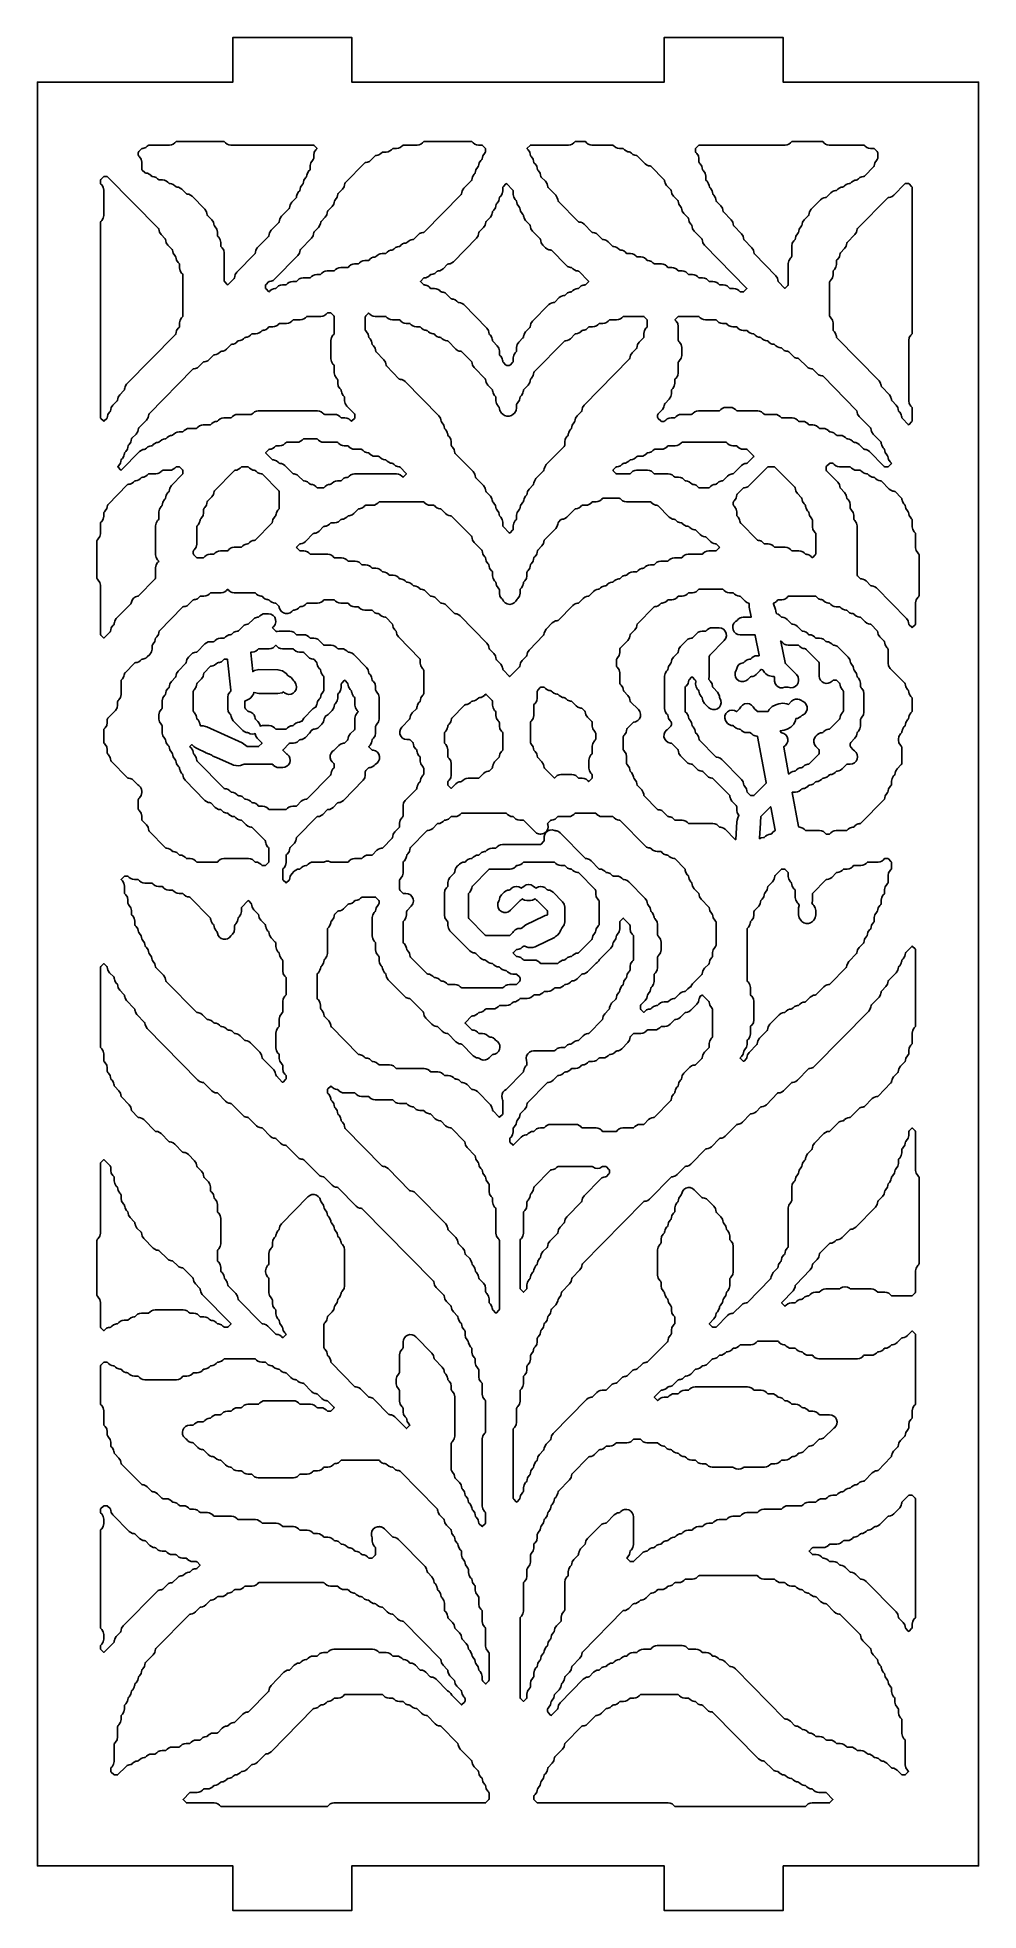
# Model space of a CAD drawing. Header units: millimetres. Extents: x 2 to 65, y 2 to 128.
import ezdxf

# ---------------------------------------------------------------- set-up
doc = ezdxf.new("R2010")
doc.units = ezdxf.units.MM
doc.layers.add('CUT', color=1, linetype='Continuous')

msp = doc.modelspace()

# ---------------------------------------------------------------- linework, layer by layer
at = {"layer": 'CUT'}
for points in [[(52.134, 5), (65.2679, 5), (65.2679, 125), (52.134, 125), (52.134, 128), (44.134, 128), (44.134, 125), (23.134, 125), (23.134, 128), (15.134, 128), (15.134, 125), (2, 125), (2, 5), (15.134, 5), (15.134, 2), (23.134, 2), (23.134, 5), (44.134, 5), (44.134, 2), (52.134, 2)], [(9.4705, 120.7605), (9.5018, 120.7647), (10.8778, 120.7647), (11.0086, 120.7821), (11.1303, 120.8331), (11.2344, 120.9142), (11.2954, 120.9764), (11.3204, 120.9958), (11.3518, 121), (14.523, 121), (14.5544, 120.9958), (14.5794, 120.9764), (14.6404, 120.9142), (14.7445, 120.8331), (14.8662, 120.7821), (14.997, 120.7647), (20.5354, 120.7647), (20.5668, 120.7605), (20.5918, 120.7411), (20.7725, 120.5572), (20.7924, 120.5294), (20.7725, 120.5017), (20.7119, 120.44), (20.6058, 120.2789), (20.5685, 120.0895), (20.5685, 119.8722), (20.5597, 119.8272), (20.5344, 119.7888), (20.4807, 119.7341), (20.3745, 119.573), (20.3373, 119.3837), (20.3373, 119.1663), (20.3284, 119.1213), (20.3032, 119.0829), (20.2494, 119.0283), (20.1433, 118.8671), (20.1188, 118.7429), (20.1154, 118.7435), (20.0972, 118.6507), (20.0719, 118.6123), (20.0182, 118.5577), (19.912, 118.3965), (19.8876, 118.2723), (19.8842, 118.273), (19.8659, 118.1801), (19.8407, 118.1417), (19.7869, 118.0871), (19.6808, 117.9259), (19.6564, 117.8017), (19.6529, 117.8024), (19.6347, 117.7095), (19.6094, 117.6712), (19.5557, 117.6165), (19.4495, 117.4554), (19.4251, 117.3311), (19.4217, 117.3318), (19.4034, 117.2389), (19.3782, 117.2006), (19.0932, 116.9106), (18.987, 116.7495), (18.9626, 116.6252), (18.9592, 116.6259), (18.9409, 116.533), (18.9157, 116.4947), (18.3995, 115.9694), (18.2933, 115.8083), (18.2689, 115.684), (18.2655, 115.6847), (18.2472, 115.5919), (18.2219, 115.5535), (17.7057, 115.0283), (17.5996, 114.8671), (17.5751, 114.7429), (17.5717, 114.7435), (17.5535, 114.6507), (17.5282, 114.6123), (16.7807, 113.8518), (16.6746, 113.6906), (16.6501, 113.5664), (16.6467, 113.5671), (16.6285, 113.4742), (16.6032, 113.4359), (15.3933, 112.2047), (15.2871, 112.0436), (15.2627, 111.9193), (15.2593, 111.92), (15.241, 111.8272), (15.2157, 111.7888), (14.8153, 111.3813), (14.7874, 111.3608), (14.7595, 111.3813), (14.5903, 111.5535), (14.565, 111.5919), (14.5561, 111.6369), (14.5561, 113.5013), (14.5189, 113.6906), (14.4127, 113.8518), (14.359, 113.9064), (14.3337, 113.9448), (14.3249, 113.9899), (14.3249, 114.2072), (14.2876, 114.3965), (14.1815, 114.5577), (14.1278, 114.6123), (14.1025, 114.6507), (14.0936, 114.6958), (14.0936, 114.9131), (14.0564, 115.1024), (13.9502, 115.2635), (13.8965, 115.3182), (13.8712, 115.3566), (13.853, 115.4494), (13.8496, 115.4488), (13.8252, 115.573), (13.719, 115.7341), (13.434, 116.0241), (13.4088, 116.0625), (13.3905, 116.1553), (13.3871, 116.1546), (13.3627, 116.2789), (13.2565, 116.44), (12.3906, 117.3211), (12.2865, 117.4021), (12.1648, 117.4532), (12.0782, 117.4647), (12.0784, 117.4662), (12.0142, 117.4748), (11.9892, 117.4942), (11.6969, 117.7916), (11.5928, 117.8727), (11.4711, 117.9238), (11.3845, 117.9353), (11.3847, 117.9368), (11.3204, 117.9454), (11.2954, 117.9648), (11.2344, 118.0269), (11.1303, 118.108), (11.0086, 118.1591), (10.922, 118.1706), (10.9222, 118.1721), (10.8579, 118.1806), (10.833, 118.2001), (10.7719, 118.2622), (10.6678, 118.3433), (10.5461, 118.3944), (10.4153, 118.4118), (10.1956, 118.4118), (10.1642, 118.4159), (10.1392, 118.4354), (10.0781, 118.4975), (9.974, 118.5786), (9.8523, 118.6296), (9.7657, 118.6412), (9.7659, 118.6427), (9.7017, 118.6512), (9.6767, 118.6707), (9.6157, 118.7328), (9.5115, 118.8139), (9.3899, 118.8649), (9.3032, 118.8765), (9.3034, 118.878), (9.2392, 118.8865), (9.2142, 118.906), (9.0403, 119.0829), (9.0151, 119.1213), (9.0062, 119.1663), (9.0062, 119.619), (8.969, 119.8083), (8.8628, 119.9694), (8.8091, 120.0241), (8.7838, 120.0625), (8.775, 120.1075), (8.775, 120.2454), (8.7838, 120.2905), (8.8091, 120.3288), (8.983, 120.5058), (9.008, 120.5252), (9.0722, 120.5338), (9.072, 120.5353), (9.1586, 120.5468), (9.2803, 120.5979), (9.3844, 120.6789), (9.4455, 120.7411)], [(17.3652, 111.3877), (17.5391, 111.5646), (17.5641, 111.5841), (17.6283, 111.5926), (17.6281, 111.5941), (17.7147, 111.6056), (17.8364, 111.6567), (17.9405, 111.7378), (19.5002, 113.3247), (19.6063, 113.4858), (19.6308, 113.6101), (19.6342, 113.6094), (19.6524, 113.7023), (19.6777, 113.7406), (20.4251, 114.5012), (20.5313, 114.6623), (20.5557, 114.7865), (20.5591, 114.7859), (20.5774, 114.8787), (20.6027, 114.9171), (20.8876, 115.207), (20.9938, 115.3682), (21.0182, 115.4924), (21.0216, 115.4918), (21.0399, 115.5846), (21.0652, 115.623), (21.3501, 115.9129), (21.4563, 116.0741), (21.4807, 116.1983), (21.4841, 116.1976), (21.5024, 116.2905), (21.5277, 116.3288), (21.8126, 116.6188), (21.9188, 116.7799), (21.9432, 116.9042), (21.9466, 116.9035), (21.9649, 116.9964), (21.9902, 117.0347), (22.0439, 117.0894), (22.15, 117.2505), (22.1745, 117.3748), (22.1779, 117.3741), (22.1961, 117.467), (22.2214, 117.5053), (22.5064, 117.7953), (22.6125, 117.9564), (22.637, 118.0807), (22.6404, 118.08), (22.6586, 118.1728), (22.6839, 118.2112), (24.014, 119.5646), (24.039, 119.5841), (24.1032, 119.5926), (24.103, 119.5941), (24.1896, 119.6056), (24.3113, 119.6567), (24.4154, 119.7378), (24.7078, 120.0352), (24.7327, 120.0546), (24.797, 120.0632), (24.7968, 120.0647), (24.8834, 120.0762), (25.0051, 120.1273), (25.1092, 120.2084), (25.1702, 120.2705), (25.1952, 120.2899), (25.2266, 120.2941), (25.4463, 120.2941), (25.5771, 120.3115), (25.6988, 120.3626), (25.8029, 120.4436), (25.864, 120.5058), (25.889, 120.5252), (25.9203, 120.5294), (26.1401, 120.5294), (26.2709, 120.5468), (26.3926, 120.5979), (26.4967, 120.6789), (26.5577, 120.7411), (26.5827, 120.7605), (26.6141, 120.7647), (27.5275, 120.7647), (27.6583, 120.7821), (27.78, 120.8331), (27.8841, 120.9142), (27.9452, 120.9764), (27.9702, 120.9958), (28.0016, 121), (31.1728, 121), (31.2041, 120.9958), (31.2291, 120.9764), (31.2902, 120.9142), (31.3943, 120.8331), (31.516, 120.7821), (31.6468, 120.7647), (31.8665, 120.7647), (31.8979, 120.7605), (31.9229, 120.7411), (32.0967, 120.5641), (32.122, 120.5258), (32.1309, 120.4807), (32.1309, 120.3428), (32.122, 120.2977), (32.0967, 120.2594), (32.043, 120.2047), (31.9369, 120.0436), (31.9124, 119.9193), (31.909, 119.92), (31.8908, 119.8272), (31.8655, 119.7888), (31.8118, 119.7341), (31.7056, 119.573), (31.6812, 119.4488), (31.6778, 119.4494), (31.6595, 119.3566), (31.6342, 119.3182), (31.5805, 119.2635), (31.4744, 119.1024), (31.4499, 118.9782), (31.4465, 118.9788), (31.4283, 118.886), (31.403, 118.8476), (31.3493, 118.793), (31.2431, 118.6318), (31.2187, 118.5076), (31.2153, 118.5082), (31.197, 118.4154), (31.1717, 118.377), (30.6555, 117.8518), (30.5494, 117.6906), (30.5249, 117.5664), (30.5215, 117.5671), (30.5033, 117.4742), (30.478, 117.4359), (27.9917, 114.906), (27.9667, 114.8865), (27.9025, 114.878), (27.9027, 114.8765), (27.816, 114.8649), (27.6943, 114.8139), (27.5902, 114.7328), (27.2979, 114.4354), (27.2729, 114.4159), (27.2087, 114.4074), (27.2089, 114.4059), (27.1223, 114.3944), (27.0006, 114.3433), (26.8965, 114.2622), (26.8354, 114.2001), (26.8104, 114.1806), (26.7462, 114.1721), (26.7464, 114.1706), (26.6598, 114.1591), (26.5381, 114.108), (26.434, 114.0269), (26.3729, 113.9648), (26.348, 113.9454), (26.2837, 113.9368), (26.2839, 113.9353), (26.1973, 113.9238), (26.0756, 113.8727), (25.9715, 113.7916), (25.9104, 113.7295), (25.8855, 113.7101), (25.8212, 113.7015), (25.8214, 113.7), (25.7348, 113.6885), (25.6131, 113.6374), (25.509, 113.5564), (25.4479, 113.4942), (25.423, 113.4748), (25.3916, 113.4706), (25.1719, 113.4706), (25.0411, 113.4532), (24.9194, 113.4021), (24.8153, 113.3211), (24.7542, 113.2589), (24.7292, 113.2395), (24.665, 113.2309), (24.6652, 113.2294), (24.5786, 113.2179), (24.4569, 113.1669), (24.3528, 113.0858), (24.2917, 113.0236), (24.2667, 113.0042), (24.2354, 113), (24.0156, 113), (23.8848, 112.9826), (23.7631, 112.9316), (23.659, 112.8505), (23.598, 112.7883), (23.573, 112.7689), (23.5416, 112.7647), (23.3219, 112.7647), (23.1911, 112.7473), (23.0694, 112.6963), (22.9653, 112.6152), (22.9042, 112.553), (22.8793, 112.5336), (22.8479, 112.5294), (22.3969, 112.5294), (22.2661, 112.512), (22.1444, 112.461), (22.0403, 112.3799), (21.9792, 112.3177), (21.9543, 112.2983), (21.9229, 112.2941), (21.4719, 112.2941), (21.3411, 112.2767), (21.2194, 112.2257), (21.1153, 112.1446), (21.0543, 112.0825), (21.0293, 112.063), (20.9979, 112.0588), (20.7782, 112.0588), (20.6474, 112.0414), (20.5257, 111.9904), (20.4216, 111.9093), (20.3605, 111.8472), (20.3355, 111.8277), (20.3042, 111.8235), (19.8532, 111.8235), (19.7224, 111.8061), (19.6007, 111.7551), (19.4966, 111.674), (19.4355, 111.6119), (19.4106, 111.5924), (19.3792, 111.5882), (19.1595, 111.5882), (19.0287, 111.5708), (18.907, 111.5198), (18.8029, 111.4387), (18.7418, 111.3766), (18.7168, 111.3571), (18.6854, 111.3529), (18.4657, 111.3529), (18.3349, 111.3355), (18.2132, 111.2845), (18.1091, 111.2034), (18.0481, 111.1413), (18.0231, 111.1218), (17.9588, 111.1133), (17.959, 111.1118), (17.8724, 111.1002), (17.7507, 111.0492), (17.6466, 110.9681), (17.5902, 110.9107), (17.5623, 110.8902), (17.5344, 110.9107), (17.3652, 111.0829), (17.3399, 111.1213), (17.3311, 111.1663), (17.3311, 111.3042), (17.3399, 111.3493)], [(37.9549, 120.8331), (38.059, 120.9142), (38.1201, 120.9764), (38.145, 120.9958), (38.1764, 121), (38.8039, 121), (38.8353, 120.9958), (38.8602, 120.9764), (38.9213, 120.9142), (39.0254, 120.8331), (39.1471, 120.7821), (39.2779, 120.7647), (40.6539, 120.7647), (40.6852, 120.7605), (40.7102, 120.7411), (40.7713, 120.6789), (40.8754, 120.5979), (40.9971, 120.5468), (41.1279, 120.5294), (41.3476, 120.5294), (41.379, 120.5252), (41.404, 120.5058), (41.465, 120.4436), (41.5691, 120.3626), (41.6908, 120.3115), (41.7775, 120.3), (41.7773, 120.2985), (41.8415, 120.2899), (41.8665, 120.2705), (41.9275, 120.2084), (42.0316, 120.1273), (42.1533, 120.0762), (42.2399, 120.0647), (42.2397, 120.0632), (42.304, 120.0546), (42.3289, 120.0352), (42.8525, 119.5025), (42.9566, 119.4214), (43.0783, 119.3704), (43.1649, 119.3588), (43.1647, 119.3573), (43.229, 119.3488), (43.2539, 119.3293), (44.1216, 118.4465), (44.1468, 118.4081), (44.1651, 118.3153), (44.1685, 118.316), (44.1929, 118.1917), (44.2991, 118.0306), (44.5841, 117.7406), (44.6093, 117.7023), (44.6276, 117.6094), (44.631, 117.6101), (44.6554, 117.4858), (44.7616, 117.3247), (45.0465, 117.0347), (45.0718, 116.9964), (45.0901, 116.9035), (45.0935, 116.9042), (45.1179, 116.7799), (45.2241, 116.6188), (45.2778, 116.5641), (45.3031, 116.5258), (45.3213, 116.4329), (45.3247, 116.4336), (45.3492, 116.3094), (45.4553, 116.1482), (45.7403, 115.8583), (45.7656, 115.8199), (45.7838, 115.727), (45.7872, 115.7277), (45.8117, 115.6035), (45.9178, 115.4423), (45.9715, 115.3877), (45.9968, 115.3493), (46.0151, 115.2565), (46.0185, 115.2571), (46.0429, 115.1329), (46.1491, 114.9717), (46.6653, 114.4465), (46.6905, 114.4081), (46.7088, 114.3153), (46.7122, 114.316), (46.7366, 114.1917), (46.8428, 114.0306), (49.6783, 111.1454), (49.6982, 111.1176), (49.6783, 111.0899), (49.4976, 110.906), (49.4726, 110.8865), (49.4412, 110.8824), (49.2763, 110.8824), (49.2449, 110.8865), (49.2199, 110.906), (49.1588, 110.9681), (49.0547, 111.0492), (48.933, 111.1002), (48.8022, 111.1176), (48.5825, 111.1176), (48.5511, 111.1218), (48.5262, 111.1413), (48.4651, 111.2034), (48.361, 111.2845), (48.2393, 111.3355), (48.1085, 111.3529), (47.8888, 111.3529), (47.8574, 111.3571), (47.8324, 111.3766), (47.7714, 111.4387), (47.6672, 111.5198), (47.5456, 111.5708), (47.4147, 111.5882), (47.195, 111.5882), (47.1637, 111.5924), (47.1387, 111.6119), (47.0776, 111.674), (46.9735, 111.7551), (46.8518, 111.8061), (46.721, 111.8235), (46.5013, 111.8235), (46.4699, 111.8277), (46.4449, 111.8472), (46.3839, 111.9093), (46.2798, 111.9904), (46.1581, 112.0414), (46.0273, 112.0588), (45.8076, 112.0588), (45.7762, 112.063), (45.7512, 112.0825), (45.6901, 112.1446), (45.586, 112.2257), (45.4643, 112.2767), (45.3335, 112.2941), (45.1138, 112.2941), (45.0824, 112.2983), (45.0575, 112.3177), (44.9964, 112.3799), (44.8923, 112.461), (44.7706, 112.512), (44.6398, 112.5294), (44.4201, 112.5294), (44.3887, 112.5336), (44.3637, 112.553), (44.3027, 112.6152), (44.1985, 112.6963), (44.0769, 112.7473), (43.946, 112.7647), (43.4951, 112.7647), (43.4637, 112.7689), (43.4387, 112.7883), (43.3777, 112.8505), (43.2736, 112.9316), (43.1519, 112.9826), (43.0652, 112.9941), (43.0654, 112.9956), (43.0012, 113.0042), (42.9762, 113.0236), (42.9152, 113.0858), (42.8111, 113.1669), (42.6894, 113.2179), (42.5586, 113.2353), (42.3389, 113.2353), (42.3075, 113.2395), (42.2825, 113.2589), (42.2214, 113.3211), (42.1173, 113.4021), (41.9956, 113.4532), (41.8648, 113.4706), (41.6451, 113.4706), (41.6137, 113.4748), (41.5888, 113.4942), (41.5277, 113.5564), (41.4236, 113.6374), (41.3019, 113.6885), (41.2153, 113.7), (41.2155, 113.7015), (41.1512, 113.7101), (41.1263, 113.7295), (41.0652, 113.7916), (40.9611, 113.8727), (40.8394, 113.9238), (40.7528, 113.9353), (40.753, 113.9368), (40.6887, 113.9454), (40.6638, 113.9648), (40.3715, 114.2622), (40.2674, 114.3433), (40.1457, 114.3944), (40.059, 114.4059), (40.0592, 114.4074), (39.995, 114.4159), (39.97, 114.4354), (39.6777, 114.7328), (39.5736, 114.8139), (39.4519, 114.8649), (39.3653, 114.8765), (39.3655, 114.878), (39.3013, 114.8865), (39.2763, 114.906), (38.7527, 115.4387), (38.6486, 115.5198), (38.5269, 115.5708), (38.4403, 115.5824), (38.4405, 115.5839), (38.3763, 115.5924), (38.3513, 115.6119), (37.0212, 116.9653), (36.9959, 117.0036), (36.9777, 117.0965), (36.9743, 117.0958), (36.9498, 117.2201), (36.8437, 117.3812), (36.3274, 117.9064), (36.3022, 117.9448), (36.2839, 118.0377), (36.2805, 118.037), (36.2561, 118.1612), (36.1499, 118.3224), (35.865, 118.6123), (35.8397, 118.6507), (35.8214, 118.7435), (35.818, 118.7429), (35.7936, 118.8671), (35.6874, 119.0283), (35.6337, 119.0829), (35.6084, 119.1213), (35.5902, 119.2141), (35.5868, 119.2135), (35.5623, 119.3377), (35.4562, 119.4988), (35.4025, 119.5535), (35.3772, 119.5919), (35.3589, 119.6847), (35.3555, 119.684), (35.3311, 119.8083), (35.2249, 119.9694), (35.1712, 120.0241), (35.1459, 120.0625), (35.1277, 120.1553), (35.1243, 120.1546), (35.0998, 120.2789), (34.9937, 120.44), (34.9331, 120.5017), (34.9132, 120.5294), (34.9331, 120.5572), (35.1139, 120.7411), (35.1388, 120.7605), (35.1702, 120.7647), (37.7024, 120.7647), (37.8332, 120.7821)], [(52.7136, 120.9958), (52.745, 121), (54.7599, 121), (54.7913, 120.9958), (54.8163, 120.9764), (54.8773, 120.9142), (54.9814, 120.8331), (55.1031, 120.7821), (55.2339, 120.7647), (57.5349, 120.7647), (57.5663, 120.7605), (57.5912, 120.7411), (57.6523, 120.6789), (57.7564, 120.5979), (57.8781, 120.5468), (58.0089, 120.5294), (58.2286, 120.5294), (58.26, 120.5252), (58.285, 120.5058), (58.4589, 120.3288), (58.4841, 120.2905), (58.493, 120.2454), (58.493, 119.8722), (58.4841, 119.8272), (58.4589, 119.7888), (58.4051, 119.7341), (58.299, 119.573), (58.2745, 119.4488), (58.2711, 119.4494), (58.2529, 119.3566), (58.2276, 119.3182), (57.5912, 118.6707), (57.5663, 118.6512), (57.502, 118.6427), (57.5022, 118.6412), (57.4156, 118.6296), (57.2939, 118.5786), (57.1898, 118.4975), (57.1287, 118.4354), (57.1038, 118.4159), (57.0395, 118.4074), (57.0397, 118.4059), (56.9531, 118.3944), (56.8314, 118.3433), (56.7273, 118.2622), (56.6662, 118.2001), (56.6413, 118.1806), (56.577, 118.1721), (56.5772, 118.1706), (56.4906, 118.1591), (56.3689, 118.108), (56.2648, 118.0269), (56.2037, 117.9648), (56.1788, 117.9454), (56.1145, 117.9368), (56.1147, 117.9353), (56.0281, 117.9238), (55.9064, 117.8727), (55.8023, 117.7916), (55.7413, 117.7295), (55.7163, 117.7101), (55.652, 117.7015), (55.6523, 117.7), (55.5656, 117.6885), (55.4439, 117.6374), (55.3398, 117.5564), (55.0475, 117.2589), (55.0225, 117.2395), (54.9583, 117.2309), (54.9585, 117.2294), (54.8719, 117.2179), (54.7502, 117.1669), (54.6461, 117.0858), (54.0114, 116.44), (53.9053, 116.2789), (53.8809, 116.1546), (53.8775, 116.1553), (53.8592, 116.0625), (53.8339, 116.0241), (53.549, 115.7341), (53.4428, 115.573), (53.4184, 115.4488), (53.415, 115.4494), (53.3967, 115.3566), (53.3714, 115.3182), (53.3177, 115.2635), (53.2116, 115.1024), (53.1871, 114.9782), (53.1837, 114.9788), (53.1655, 114.886), (53.1402, 114.8476), (53.0865, 114.793), (52.9803, 114.6318), (52.9559, 114.5076), (52.9525, 114.5082), (52.9342, 114.4154), (52.9089, 114.377), (52.8552, 114.3224), (52.7491, 114.1612), (52.7118, 113.9719), (52.7118, 113.284), (52.703, 113.2389), (52.6777, 113.2006), (52.624, 113.1459), (52.5178, 112.9848), (52.4806, 112.7954), (52.4806, 111.4016), (52.4717, 111.3566), (52.4464, 111.3182), (52.2772, 111.146), (52.2493, 111.1255), (52.2214, 111.146), (51.821, 111.5535), (51.7957, 111.5919), (51.7774, 111.6847), (51.774, 111.684), (51.7496, 111.8083), (51.6434, 111.9694), (50.2022, 113.4359), (50.177, 113.4742), (50.1587, 113.5671), (50.1553, 113.5664), (50.1309, 113.6906), (50.0247, 113.8518), (49.5085, 114.377), (49.4832, 114.4154), (49.465, 114.5082), (49.4616, 114.5076), (49.4371, 114.6318), (49.331, 114.793), (48.8148, 115.3182), (48.7895, 115.3566), (48.7712, 115.4494), (48.7678, 115.4488), (48.7434, 115.573), (48.6372, 115.7341), (48.121, 116.2594), (48.0958, 116.2977), (48.0775, 116.3906), (48.0741, 116.3899), (48.0497, 116.5142), (47.9435, 116.6753), (47.6585, 116.9653), (47.6333, 117.0036), (47.615, 117.0965), (47.6116, 117.0958), (47.5872, 117.2201), (47.481, 117.3812), (47.4273, 117.4359), (47.402, 117.4742), (47.3838, 117.5671), (47.3804, 117.5664), (47.3559, 117.6906), (47.2498, 117.8518), (47.196, 117.9064), (47.1708, 117.9448), (47.1525, 118.0377), (47.1491, 118.037), (47.1247, 118.1612), (47.0185, 118.3224), (46.9648, 118.377), (46.9395, 118.4154), (46.9307, 118.4605), (46.9307, 118.6778), (46.8934, 118.8671), (46.7873, 119.0283), (46.7335, 119.0829), (46.7083, 119.1213), (46.69, 119.2141), (46.6866, 119.2135), (46.6622, 119.3377), (46.556, 119.4988), (46.5023, 119.5535), (46.477, 119.5919), (46.4682, 119.6369), (46.4682, 119.8543), (46.4309, 120.0436), (46.3248, 120.2047), (46.2711, 120.2594), (46.2458, 120.2977), (46.2369, 120.3428), (46.2369, 120.4807), (46.2458, 120.5258), (46.2711, 120.5641), (46.4449, 120.7411), (46.4699, 120.7605), (46.5013, 120.7647), (52.2709, 120.7647), (52.4017, 120.7821), (52.5234, 120.8331), (52.6275, 120.9142), (52.6886, 120.9764)], [(10.1536, 115.114), (10.1718, 115.0212), (10.1752, 115.0218), (10.1997, 114.8976), (10.3058, 114.7365), (10.5908, 114.4465), (10.6161, 114.4081), (10.6343, 114.3153), (10.6377, 114.316), (10.6622, 114.1917), (10.7683, 114.0306), (11.0533, 113.7406), (11.0786, 113.7023), (11.0968, 113.6094), (11.1002, 113.6101), (11.1247, 113.4858), (11.2308, 113.3247), (11.2845, 113.27), (11.3098, 113.2317), (11.3281, 113.1388), (11.3315, 113.1395), (11.3559, 113.0152), (11.4621, 112.8541), (11.5158, 112.7994), (11.5411, 112.7611), (11.5499, 112.716), (11.5499, 112.4987), (11.5872, 112.3094), (11.6933, 112.1482), (11.747, 112.0936), (11.7723, 112.0552), (11.7812, 112.0101), (11.7812, 109.284), (11.7723, 109.2389), (11.747, 109.2006), (11.6933, 109.1459), (11.5872, 108.9848), (11.5499, 108.7954), (11.5499, 108.5781), (11.5411, 108.533), (11.5158, 108.4947), (11.4621, 108.44), (11.3559, 108.2789), (11.3315, 108.1546), (11.3281, 108.1553), (11.3098, 108.0625), (11.2845, 108.0241), (7.9934, 104.6753), (7.8872, 104.5142), (7.8628, 104.3899), (7.8594, 104.3906), (7.8411, 104.2977), (7.8158, 104.2594), (7.5309, 103.9694), (7.4247, 103.8083), (7.4003, 103.684), (7.3969, 103.6847), (7.3786, 103.5919), (7.3533, 103.5535), (7.0684, 103.2635), (6.9622, 103.1024), (6.9378, 102.9782), (6.9344, 102.9788), (6.9161, 102.886), (6.8909, 102.8476), (6.8371, 102.793), (6.731, 102.6318), (6.7065, 102.5076), (6.7031, 102.5082), (6.6849, 102.4154), (6.6596, 102.377), (6.4904, 102.2048), (6.4625, 102.1843), (6.4346, 102.2048), (6.2654, 102.377), (6.2401, 102.4154), (6.2312, 102.4605), (6.2312, 115.5395), (6.2401, 115.5846), (6.2654, 115.623), (6.3191, 115.6776), (6.4253, 115.8388), (6.4625, 116.0281), (6.4625, 117.7366), (6.4253, 117.9259), (6.3191, 118.0871), (6.2654, 118.1417), (6.2401, 118.1801), (6.2312, 118.2252), (6.2312, 118.3631), (6.2401, 118.4081), (6.2654, 118.4465), (6.4393, 118.6234), (6.4642, 118.6429), (6.4956, 118.6471), (6.6606, 118.6471), (6.692, 118.6429), (6.717, 118.6234), (10.1283, 115.1524)], [(28.2425, 111.892), (28.3466, 111.9731), (28.4077, 112.0352), (28.4327, 112.0546), (28.4969, 112.0632), (28.4967, 112.0647), (28.5833, 112.0762), (28.705, 112.1273), (28.8091, 112.2084), (28.8702, 112.2705), (28.8952, 112.2899), (28.9594, 112.2985), (28.9592, 112.3), (29.0458, 112.3115), (29.1675, 112.3626), (29.2716, 112.4436), (29.5639, 112.7411), (29.5889, 112.7605), (29.6531, 112.7691), (29.6529, 112.7706), (29.7396, 112.7821), (29.8613, 112.8331), (29.9654, 112.9142), (31.525, 114.5012), (31.6311, 114.6623), (31.6556, 114.7865), (31.659, 114.7859), (31.6772, 114.8787), (31.7025, 114.9171), (31.9875, 115.207), (32.0936, 115.3682), (32.1181, 115.4924), (32.1215, 115.4918), (32.1397, 115.5846), (32.165, 115.623), (32.45, 115.9129), (32.5561, 116.0741), (32.5806, 116.1983), (32.584, 116.1976), (32.6022, 116.2905), (32.6275, 116.3288), (32.6812, 116.3835), (32.7874, 116.5446), (32.8118, 116.6689), (32.8152, 116.6682), (32.8335, 116.7611), (32.8587, 116.7994), (32.9125, 116.8541), (33.0186, 117.0152), (33.0431, 117.1395), (33.0465, 117.1388), (33.0647, 117.2317), (33.09, 117.27), (33.1437, 117.3247), (33.2499, 117.4858), (33.2871, 117.6752), (33.2871, 117.8925), (33.296, 117.9375), (33.3212, 117.9759), (33.4905, 118.1481), (33.5184, 118.1687), (33.5462, 118.1481), (33.9467, 117.7406), (33.972, 117.7023), (33.9808, 117.6572), (33.9808, 117.4399), (34.0181, 117.2505), (34.1242, 117.0894), (34.178, 117.0347), (34.2032, 116.9964), (34.2215, 116.9035), (34.2249, 116.9042), (34.2493, 116.7799), (34.3555, 116.6188), (34.4092, 116.5641), (34.4345, 116.5258), (34.4527, 116.4329), (34.4561, 116.4336), (34.4806, 116.3094), (34.5867, 116.1482), (34.6404, 116.0936), (34.6657, 116.0552), (34.684, 115.9623), (34.6874, 115.963), (34.7118, 115.8388), (34.818, 115.6776), (35.1029, 115.3877), (35.1282, 115.3493), (35.1465, 115.2565), (35.1499, 115.2571), (35.1743, 115.1329), (35.2805, 114.9717), (35.7967, 114.4465), (35.822, 114.4081), (35.8402, 114.3153), (35.8436, 114.316), (35.8681, 114.1917), (35.9742, 114.0306), (36.1464, 113.8554), (36.2505, 113.7743), (36.3722, 113.7233), (36.4588, 113.7118), (36.4586, 113.7103), (36.5228, 113.7017), (36.5478, 113.6823), (37.5338, 112.6789), (37.6379, 112.5979), (37.7596, 112.5468), (37.8463, 112.5353), (37.8461, 112.5338), (37.9103, 112.5252), (37.9353, 112.5058), (37.9963, 112.4436), (38.1004, 112.3626), (38.2221, 112.3115), (38.3088, 112.3), (38.3086, 112.2985), (38.3728, 112.2899), (38.3978, 112.2705), (39.041, 111.616), (39.0609, 111.5882), (39.041, 111.5605), (38.8602, 111.3766), (38.8353, 111.3571), (38.771, 111.3486), (38.7712, 111.3471), (38.6846, 111.3355), (38.5629, 111.2845), (38.4588, 111.2034), (38.3978, 111.1413), (38.3728, 111.1218), (38.3086, 111.1133), (38.3088, 111.1118), (38.2221, 111.1002), (38.1004, 111.0492), (37.9963, 110.9681), (37.9353, 110.906), (37.9103, 110.8865), (37.8461, 110.878), (37.8463, 110.8765), (37.7596, 110.8649), (37.6379, 110.8139), (37.5338, 110.7328), (37.4728, 110.6707), (37.4478, 110.6512), (37.3836, 110.6427), (37.3838, 110.6412), (37.2971, 110.6296), (37.1754, 110.5786), (37.0713, 110.4975), (36.779, 110.2001), (36.7541, 110.1806), (36.6898, 110.1721), (36.69, 110.1706), (36.6034, 110.1591), (36.4817, 110.108), (36.3776, 110.0269), (35.2805, 108.9106), (35.1743, 108.7495), (35.1499, 108.6252), (35.1465, 108.6259), (35.1282, 108.533), (35.1029, 108.4947), (34.818, 108.2047), (34.7118, 108.0436), (34.6874, 107.9193), (34.684, 107.92), (34.6657, 107.8272), (34.6404, 107.7888), (34.3555, 107.4988), (34.2493, 107.3377), (34.2121, 107.1484), (34.2121, 106.9311), (34.2032, 106.886), (34.178, 106.8476), (34.1242, 106.793), (34.0181, 106.6318), (33.9808, 106.4425), (33.9808, 106.2252), (33.972, 106.1801), (33.9467, 106.1417), (33.7728, 105.9648), (33.7478, 105.9454), (33.7165, 105.9412), (33.5515, 105.9412), (33.5201, 105.9454), (33.4951, 105.9648), (33.3212, 106.1417), (33.296, 106.1801), (33.2777, 106.273), (33.2743, 106.2723), (33.2499, 106.3965), (33.1437, 106.5577), (33.09, 106.6123), (33.0647, 106.6507), (33.0559, 106.6958), (33.0559, 106.9131), (33.0186, 107.1024), (32.9125, 107.2635), (32.6275, 107.5535), (32.6022, 107.5919), (32.584, 107.6847), (32.5806, 107.684), (32.5561, 107.8083), (32.45, 107.9694), (32.3963, 108.0241), (32.371, 108.0625), (32.3527, 108.1553), (32.3493, 108.1546), (32.3249, 108.2789), (32.2187, 108.44), (30.6591, 110.0269), (30.555, 110.108), (30.4333, 110.1591), (30.3467, 110.1706), (30.3469, 110.1721), (30.2826, 110.1806), (30.2577, 110.2001), (30.1966, 110.2622), (30.0925, 110.3433), (29.9708, 110.3944), (29.8842, 110.4059), (29.8844, 110.4074), (29.8202, 110.4159), (29.7952, 110.4354), (29.5029, 110.7328), (29.3988, 110.8139), (29.2771, 110.8649), (29.1904, 110.8765), (29.1906, 110.878), (29.1264, 110.8865), (29.1014, 110.906), (29.0404, 110.9681), (28.9363, 111.0492), (28.8146, 111.1002), (28.6838, 111.1176), (28.4641, 111.1176), (28.4327, 111.1218), (28.4077, 111.1413), (28.3466, 111.2034), (28.2425, 111.2845), (28.1208, 111.3355), (28.0342, 111.3471), (28.0344, 111.3486), (27.9702, 111.3571), (27.9452, 111.3766), (27.7645, 111.5605), (27.7446, 111.5882), (27.7645, 111.616), (27.9452, 111.7999), (27.9702, 111.8194), (28.0344, 111.8279), (28.0342, 111.8294), (28.1208, 111.8409)], [(55.4495, 108.9848), (55.3434, 109.1459), (55.2897, 109.2006), (55.2644, 109.2389), (55.2555, 109.284), (55.2555, 111.5395), (55.2644, 111.5846), (55.2897, 111.623), (55.3434, 111.6776), (55.4495, 111.8388), (55.4868, 112.0281), (55.4868, 112.2454), (55.4956, 112.2905), (55.5209, 112.3288), (55.5746, 112.3835), (55.6808, 112.5446), (55.718, 112.734), (55.718, 112.9513), (55.7269, 112.9964), (55.7522, 113.0347), (55.8059, 113.0894), (55.912, 113.2505), (55.9365, 113.3748), (55.9399, 113.3741), (55.9581, 113.467), (55.9834, 113.5053), (56.2684, 113.7953), (56.3745, 113.9564), (56.399, 114.0807), (56.4024, 114.08), (56.4206, 114.1728), (56.4459, 114.2112), (56.9621, 114.7365), (57.0683, 114.8976), (57.0927, 115.0218), (57.0961, 115.0212), (57.1144, 115.114), (57.1396, 115.1524), (59.1635, 117.2117), (59.1885, 117.2311), (59.2527, 117.2397), (59.2525, 117.2412), (59.3391, 117.2527), (59.4608, 117.3037), (59.5649, 117.3848), (60.3197, 118.1528), (60.3447, 118.1723), (60.3761, 118.1765), (60.5411, 118.1765), (60.5725, 118.1723), (60.5974, 118.1528), (60.7713, 117.9759), (60.7966, 117.9375), (60.8055, 117.8925), (60.8055, 108.1075), (60.7966, 108.0625), (60.7713, 108.0241), (60.7176, 107.9694), (60.6114, 107.8083), (60.5742, 107.619), (60.5742, 103.5575), (60.6114, 103.3682), (60.7176, 103.207), (60.7713, 103.1524), (60.7966, 103.114), (60.8055, 103.0689), (60.8055, 102.2252), (60.7966, 102.1801), (60.7713, 102.1417), (60.6021, 101.9696), (60.5742, 101.949), (60.5463, 101.9696), (60.1459, 102.377), (60.1206, 102.4154), (60.1023, 102.5082), (60.0989, 102.5076), (60.0745, 102.6318), (59.9683, 102.793), (59.9146, 102.8476), (59.8893, 102.886), (59.8711, 102.9788), (59.8677, 102.9782), (59.8432, 103.1024), (59.7371, 103.2635), (59.4521, 103.5535), (59.4268, 103.5919), (59.4086, 103.6847), (59.4052, 103.684), (59.3807, 103.8083), (59.2746, 103.9694), (58.7584, 104.4947), (58.7331, 104.533), (58.7148, 104.6259), (58.7114, 104.6252), (58.687, 104.7495), (58.5808, 104.9106), (55.7522, 107.7888), (55.7269, 107.8272), (55.7086, 107.92), (55.7052, 107.9193), (55.6808, 108.0436), (55.5746, 108.2047), (55.5209, 108.2594), (55.4956, 108.2977), (55.4868, 108.3428), (55.4868, 108.7954)], [(7.6529, 99.623), (7.7066, 99.6776), (7.8127, 99.8388), (7.8372, 99.963), (7.8406, 99.9623), (7.8588, 100.0552), (7.8841, 100.0936), (7.9378, 100.1482), (8.044, 100.3094), (8.0684, 100.4336), (8.0718, 100.4329), (8.0901, 100.5258), (8.1154, 100.5641), (8.1691, 100.6188), (8.2752, 100.7799), (8.2997, 100.9042), (8.3031, 100.9035), (8.3213, 100.9964), (8.3466, 101.0347), (8.6316, 101.3247), (8.7377, 101.4858), (8.7622, 101.6101), (8.7656, 101.6094), (8.7838, 101.7023), (8.8091, 101.7406), (9.3253, 102.2659), (9.4315, 102.427), (9.4559, 102.5512), (9.4593, 102.5506), (9.4776, 102.6434), (9.5028, 102.6818), (12.4517, 105.6823), (12.4767, 105.7017), (12.5409, 105.7103), (12.5407, 105.7118), (12.6273, 105.7233), (12.749, 105.7743), (12.8531, 105.8554), (13.1454, 106.1528), (13.1704, 106.1723), (13.2346, 106.1808), (13.2344, 106.1824), (13.321, 106.1939), (13.4427, 106.2449), (13.5468, 106.326), (13.8392, 106.6234), (13.8641, 106.6429), (13.9284, 106.6514), (13.9282, 106.6529), (14.0148, 106.6645), (14.1365, 106.7155), (14.2406, 106.7966), (14.3017, 106.8587), (14.3266, 106.8782), (14.3909, 106.8867), (14.3907, 106.8882), (14.4773, 106.8998), (14.599, 106.9508), (14.7031, 107.0319), (14.9954, 107.3293), (15.0204, 107.3488), (15.0846, 107.3573), (15.0844, 107.3588), (15.171, 107.3704), (15.2927, 107.4214), (15.3968, 107.5025), (15.4579, 107.5646), (15.4829, 107.5841), (15.5471, 107.5926), (15.5469, 107.5941), (15.6335, 107.6056), (15.7552, 107.6567), (15.8593, 107.7378), (15.9204, 107.7999), (15.9454, 107.8194), (16.0096, 107.8279), (16.0094, 107.8294), (16.096, 107.8409), (16.2177, 107.892), (16.3218, 107.9731), (16.3829, 108.0352), (16.4079, 108.0546), (16.4392, 108.0588), (16.6589, 108.0588), (16.7897, 108.0762), (16.9114, 108.1273), (17.0155, 108.2084), (17.0766, 108.2705), (17.1016, 108.2899), (17.1658, 108.2985), (17.1656, 108.3), (17.2522, 108.3115), (17.3739, 108.3626), (17.478, 108.4436), (17.5391, 108.5058), (17.5641, 108.5252), (17.5955, 108.5294), (17.8152, 108.5294), (17.946, 108.5468), (18.0677, 108.5979), (18.1718, 108.6789), (18.2328, 108.7411), (18.2578, 108.7605), (18.2892, 108.7647), (18.7402, 108.7647), (18.871, 108.7821), (18.9927, 108.8331), (19.0968, 108.9142), (19.1578, 108.9764), (19.1828, 108.9958), (19.2142, 109), (19.6651, 109), (19.796, 109.0174), (19.9176, 109.0684), (20.0218, 109.1495), (20.0828, 109.2117), (20.1078, 109.2311), (20.1392, 109.2353), (21.0526, 109.2353), (21.1834, 109.2527), (21.3051, 109.3037), (21.4092, 109.3848), (21.4703, 109.447), (21.4953, 109.4664), (21.5267, 109.4706), (21.6916, 109.4706), (21.723, 109.4664), (21.748, 109.447), (21.9219, 109.27), (21.9472, 109.2317), (21.956, 109.1866), (21.956, 108.1075), (21.9472, 108.0625), (21.9219, 108.0241), (21.8682, 107.9694), (21.762, 107.8083), (21.7248, 107.619), (21.7248, 106.381), (21.762, 106.1917), (21.8682, 106.0306), (21.9219, 105.9759), (21.9472, 105.9375), (21.956, 105.8925), (21.956, 105.4399), (21.9933, 105.2505), (22.0994, 105.0894), (22.1531, 105.0347), (22.1784, 104.9964), (22.1873, 104.9513), (22.1873, 104.734), (22.2245, 104.5446), (22.3307, 104.3835), (22.3844, 104.3288), (22.4096, 104.2905), (22.4279, 104.1976), (22.4313, 104.1983), (22.4557, 104.0741), (22.5619, 103.9129), (22.6156, 103.8583), (22.6409, 103.8199), (22.6498, 103.7748), (22.6498, 103.5575), (22.687, 103.3682), (22.7932, 103.207), (23.3094, 102.6818), (23.3346, 102.6434), (23.3435, 102.5984), (23.3435, 102.4605), (23.3346, 102.4154), (23.3094, 102.377), (23.1401, 102.2048), (23.1123, 102.1843), (23.0844, 102.2048), (23.028, 102.2622), (22.9239, 102.3433), (22.8022, 102.3944), (22.6714, 102.4118), (22.4516, 102.4118), (22.4203, 102.4159), (22.3953, 102.4354), (22.3342, 102.4975), (22.2301, 102.5786), (22.1084, 102.6296), (21.9776, 102.6471), (21.2954, 102.6471), (21.264, 102.6512), (21.2391, 102.6707), (21.178, 102.7328), (21.0739, 102.8139), (20.9522, 102.8649), (20.8214, 102.8824), (16.847, 102.8824), (16.7162, 102.8649), (16.5945, 102.8139), (16.4904, 102.7328), (16.4293, 102.6707), (16.4043, 102.6512), (16.373, 102.6471), (15.4595, 102.6471), (15.3287, 102.6296), (15.207, 102.5786), (15.1029, 102.4975), (15.0418, 102.4354), (15.0169, 102.4159), (14.9855, 102.4118), (14.5345, 102.4118), (14.4037, 102.3944), (14.282, 102.3433), (14.1779, 102.2622), (14.1169, 102.2001), (14.0919, 102.1806), (14.0277, 102.1721), (14.0279, 102.1706), (13.9412, 102.1591), (13.8195, 102.108), (13.7154, 102.0269), (13.6544, 101.9648), (13.6294, 101.9454), (13.598, 101.9412), (13.1471, 101.9412), (13.0162, 101.9238), (12.8946, 101.8727), (12.7904, 101.7916), (12.7294, 101.7295), (12.7044, 101.7101), (12.673, 101.7059), (12.2221, 101.7059), (12.0913, 101.6885), (11.9696, 101.6374), (11.8655, 101.5564), (11.8044, 101.4942), (11.7794, 101.4748), (11.748, 101.4706), (11.5283, 101.4706), (11.3975, 101.4532), (11.2758, 101.4021), (11.1717, 101.3211), (11.1107, 101.2589), (11.0857, 101.2395), (11.0214, 101.2309), (11.0216, 101.2294), (10.935, 101.2179), (10.8133, 101.1669), (10.7092, 101.0858), (10.6482, 101.0236), (10.6232, 101.0042), (10.559, 100.9956), (10.5592, 100.9941), (10.4725, 100.9826), (10.3508, 100.9316), (10.2467, 100.8505), (10.1857, 100.7883), (10.1607, 100.7689), (10.0965, 100.7603), (10.0967, 100.7588), (10.01, 100.7473), (9.8883, 100.6963), (9.7842, 100.6152), (9.7232, 100.553), (9.6982, 100.5336), (9.634, 100.525), (9.6342, 100.5235), (9.5475, 100.512), (9.4259, 100.461), (9.3217, 100.3799), (9.2607, 100.3177), (9.2357, 100.2983), (9.1715, 100.2897), (9.1717, 100.2882), (9.0851, 100.2767), (8.9634, 100.2257), (8.8593, 100.1446), (7.6466, 98.9107), (7.6187, 98.8902), (7.5908, 98.9107), (7.4148, 99.0899), (7.3949, 99.1176), (7.4148, 99.1454), (7.4753, 99.207), (7.5815, 99.3682), (7.6059, 99.4924), (7.6093, 99.4918), (7.6276, 99.5846)], [(25.3916, 109.2353), (25.423, 109.2311), (25.4479, 109.2117), (25.509, 109.1495), (25.6131, 109.0684), (25.7348, 109.0174), (25.8656, 109), (26.3166, 109), (26.348, 108.9958), (26.3729, 108.9764), (26.434, 108.9142), (26.5381, 108.8331), (26.6598, 108.7821), (26.7906, 108.7647), (27.0103, 108.7647), (27.0417, 108.7605), (27.0667, 108.7411), (27.1277, 108.6789), (27.2318, 108.5979), (27.3535, 108.5468), (27.4843, 108.5294), (27.7041, 108.5294), (27.7354, 108.5252), (27.7604, 108.5058), (27.8215, 108.4436), (27.9256, 108.3626), (28.0473, 108.3115), (28.1339, 108.3), (28.1337, 108.2985), (28.1979, 108.2899), (28.2229, 108.2705), (28.284, 108.2084), (28.3881, 108.1273), (28.5098, 108.0762), (28.5964, 108.0647), (28.5962, 108.0632), (28.6604, 108.0546), (28.6854, 108.0352), (28.7465, 107.9731), (28.8506, 107.892), (28.9723, 107.8409), (29.0589, 107.8294), (29.0587, 107.8279), (29.1229, 107.8194), (29.1479, 107.7999), (29.209, 107.7378), (29.3131, 107.6567), (29.4348, 107.6056), (29.5214, 107.5941), (29.5212, 107.5926), (29.5854, 107.5841), (29.6104, 107.5646), (30.1339, 107.0319), (30.2381, 106.9508), (30.3597, 106.8998), (30.4464, 106.8882), (30.4462, 106.8867), (30.5104, 106.8782), (30.5354, 106.8587), (31.1717, 106.2112), (31.197, 106.1728), (31.2153, 106.08), (31.2187, 106.0807), (31.2431, 105.9564), (31.3493, 105.7953), (32.0967, 105.0347), (32.122, 104.9964), (32.1403, 104.9035), (32.1437, 104.9042), (32.1681, 104.7799), (32.2743, 104.6188), (32.5592, 104.3288), (32.5845, 104.2905), (32.6028, 104.1976), (32.6062, 104.1983), (32.6306, 104.0741), (32.7368, 103.9129), (32.7905, 103.8583), (32.8157, 103.8199), (32.8246, 103.7748), (32.8246, 103.5575), (32.8618, 103.3682), (32.968, 103.207), (33.0217, 103.1524), (33.047, 103.114), (33.0653, 103.0212), (33.0687, 103.0218), (33.0931, 102.8976), (33.1993, 102.7365), (33.2774, 102.657), (33.4047, 102.5631), (33.5549, 102.5137), (33.713, 102.5137), (33.8633, 102.5631), (33.9906, 102.657), (34.0687, 102.7365), (34.1749, 102.8976), (34.2121, 103.0869), (34.2121, 103.3042), (34.221, 103.3493), (34.2462, 103.3877), (34.2999, 103.4423), (34.4061, 103.6035), (34.4305, 103.7277), (34.4339, 103.727), (34.4522, 103.8199), (34.4775, 103.8583), (34.5312, 103.9129), (34.6373, 104.0741), (34.6618, 104.1983), (34.6652, 104.1976), (34.6834, 104.2905), (34.7087, 104.3288), (34.9937, 104.6188), (35.0998, 104.7799), (35.1243, 104.9042), (35.1277, 104.9035), (35.1459, 104.9964), (35.1712, 105.0347), (35.2249, 105.0894), (35.3311, 105.2505), (35.3555, 105.3748), (35.3589, 105.3741), (35.3772, 105.467), (35.4025, 105.5053), (37.4263, 107.5646), (37.4513, 107.5841), (37.5155, 107.5926), (37.5153, 107.5941), (37.6019, 107.6056), (37.7236, 107.6567), (37.8277, 107.7378), (38.1201, 108.0352), (38.145, 108.0546), (38.2093, 108.0632), (38.2091, 108.0647), (38.2957, 108.0762), (38.4174, 108.1273), (38.5215, 108.2084), (38.5826, 108.2705), (38.6075, 108.2899), (38.6718, 108.2985), (38.6716, 108.3), (38.7582, 108.3115), (38.8799, 108.3626), (38.984, 108.4436), (39.045, 108.5058), (39.07, 108.5252), (39.1014, 108.5294), (39.3211, 108.5294), (39.4519, 108.5468), (39.5736, 108.5979), (39.6777, 108.6789), (39.7388, 108.7411), (39.7638, 108.7605), (39.7951, 108.7647), (40.0149, 108.7647), (40.1457, 108.7821), (40.2674, 108.8331), (40.3715, 108.9142), (40.4325, 108.9764), (40.4575, 108.9958), (40.4889, 109), (40.9398, 109), (41.0706, 109.0174), (41.1923, 109.0684), (41.2964, 109.1495), (41.3575, 109.2117), (41.3825, 109.2311), (41.4139, 109.2353), (42.7351, 109.2353), (42.7665, 109.2311), (42.7914, 109.2117), (42.9653, 109.0347), (42.9906, 108.9964), (42.9995, 108.9513), (42.9995, 108.5781), (42.9906, 108.533), (42.9653, 108.4947), (42.9116, 108.44), (42.8055, 108.2789), (42.7682, 108.0895), (42.7682, 107.8722), (42.7594, 107.8272), (42.7341, 107.7888), (42.4491, 107.4988), (42.343, 107.3377), (42.3185, 107.2135), (42.3151, 107.2141), (42.2969, 107.1213), (42.2716, 107.0829), (41.9866, 106.793), (41.8805, 106.6318), (41.856, 106.5076), (41.8526, 106.5082), (41.8344, 106.4154), (41.8091, 106.377), (38.7492, 103.2635), (38.643, 103.1024), (38.6186, 102.9782), (38.6152, 102.9788), (38.5969, 102.886), (38.5716, 102.8476), (38.2867, 102.5577), (38.1805, 102.3965), (38.1561, 102.2723), (38.1527, 102.273), (38.1344, 102.1801), (38.1091, 102.1417), (38.0554, 102.0871), (37.9493, 101.9259), (37.9248, 101.8017), (37.9214, 101.8024), (37.9032, 101.7095), (37.8779, 101.6712), (37.8242, 101.6165), (37.718, 101.4554), (37.6936, 101.3311), (37.6902, 101.3318), (37.6719, 101.2389), (37.6467, 101.2006), (37.5929, 101.1459), (37.4868, 100.9848), (37.4495, 100.7954), (37.4495, 100.5781), (37.4407, 100.533), (37.4154, 100.4947), (36.2055, 99.2635), (36.0993, 99.1024), (36.0749, 98.9782), (36.0715, 98.9788), (36.0532, 98.886), (36.0279, 98.8476), (35.5117, 98.3224), (35.4056, 98.1612), (35.3811, 98.037), (35.3777, 98.0377), (35.3595, 97.9448), (35.3342, 97.9064), (35.0492, 97.6165), (34.9431, 97.4554), (34.9186, 97.3311), (34.9152, 97.3318), (34.897, 97.2389), (34.8717, 97.2006), (34.818, 97.1459), (34.7118, 96.9848), (34.6874, 96.8605), (34.684, 96.8612), (34.6657, 96.7683), (34.6404, 96.73), (34.5867, 96.6753), (34.4806, 96.5142), (34.4561, 96.3899), (34.4527, 96.3906), (34.4345, 96.2977), (34.4092, 96.2594), (34.3555, 96.2047), (34.2493, 96.0436), (34.2121, 95.8543), (34.2121, 95.6369), (34.2032, 95.5919), (34.178, 95.5535), (34.1242, 95.4988), (34.0181, 95.3377), (33.9808, 95.1484), (33.9808, 94.9311), (33.972, 94.886), (33.9467, 94.8476), (33.7775, 94.6754), (33.7496, 94.6549), (33.7217, 94.6754), (33.3212, 95.0829), (33.296, 95.1213), (33.2871, 95.1663), (33.2871, 95.3837), (33.2499, 95.573), (33.1437, 95.7341), (33.09, 95.7888), (33.0647, 95.8272), (33.0465, 95.92), (33.0431, 95.9193), (33.0186, 96.0436), (32.9125, 96.2047), (32.8587, 96.2594), (32.8335, 96.2977), (32.8152, 96.3906), (32.8118, 96.3899), (32.7874, 96.5142), (32.6812, 96.6753), (32.6275, 96.73), (32.6022, 96.7683), (32.584, 96.8612), (32.5806, 96.8605), (32.5561, 96.9848), (32.45, 97.1459), (32.165, 97.4359), (32.1397, 97.4742), (32.1215, 97.5671), (32.1181, 97.5664), (32.0936, 97.6906), (31.9875, 97.8518), (31.4713, 98.377), (31.446, 98.4154), (31.4277, 98.5082), (31.4243, 98.5076), (31.3999, 98.6318), (31.2937, 98.793), (30.0838, 100.0241), (30.0585, 100.0625), (30.0403, 100.1553), (30.0369, 100.1546), (30.0124, 100.2789), (29.9063, 100.44), (29.8525, 100.4947), (29.8273, 100.533), (29.8184, 100.5781), (29.8184, 100.7954), (29.7812, 100.9848), (29.675, 101.1459), (29.6213, 101.2006), (29.596, 101.2389), (29.5778, 101.3318), (29.5744, 101.3311), (29.5499, 101.4554), (29.4438, 101.6165), (29.39, 101.6712), (29.3648, 101.7095), (29.3465, 101.8024), (29.3431, 101.8017), (29.3187, 101.9259), (29.2125, 102.0871), (29.1588, 102.1417), (29.1335, 102.1801), (29.1153, 102.273), (29.1119, 102.2723), (29.0874, 102.3965), (28.9813, 102.5577), (26.7279, 104.8505), (26.6238, 104.9316), (26.5021, 104.9826), (26.4155, 104.9941), (26.4157, 104.9956), (26.3515, 105.0042), (26.3265, 105.0236), (25.4589, 105.9064), (25.4336, 105.9448), (25.4153, 106.0377), (25.4119, 106.037), (25.3875, 106.1612), (25.2813, 106.3224), (24.7651, 106.8476), (24.7398, 106.886), (24.7216, 106.9788), (24.7182, 106.9782), (24.6937, 107.1024), (24.5876, 107.2635), (24.5339, 107.3182), (24.5086, 107.3566), (24.4903, 107.4494), (24.4869, 107.4488), (24.4625, 107.573), (24.3563, 107.7341), (24.3026, 107.7888), (24.2773, 107.8272), (24.2591, 107.92), (24.2557, 107.9193), (24.2313, 108.0436), (24.1251, 108.2047), (24.0714, 108.2594), (24.0461, 108.2977), (24.0372, 108.3428), (24.0372, 109.1866), (24.0461, 109.2317), (24.0714, 109.27), (24.2406, 109.4422), (24.2685, 109.4628), (24.2964, 109.4422), (24.3528, 109.3848), (24.4569, 109.3037), (24.5786, 109.2527), (24.7094, 109.2353)], [(43.7273, 102.6818), (44.0123, 102.9717), (44.1185, 103.1329), (44.1429, 103.2571), (44.1463, 103.2565), (44.1646, 103.3493), (44.1898, 103.3877), (44.4748, 103.6776), (44.581, 103.8388), (44.6182, 104.0281), (44.6182, 104.2454), (44.6271, 104.2905), (44.6523, 104.3288), (44.706, 104.3835), (44.8122, 104.5446), (44.8494, 104.734), (44.8494, 104.9513), (44.8583, 104.9964), (44.8836, 105.0347), (44.9373, 105.0894), (45.0434, 105.2505), (45.0807, 105.4399), (45.0807, 106.1278), (45.0895, 106.1728), (45.1148, 106.2112), (45.1685, 106.2659), (45.2747, 106.427), (45.3119, 106.6163), (45.3119, 107.1484), (45.2747, 107.3377), (45.1685, 107.4988), (45.1148, 107.5535), (45.0895, 107.5919), (45.0807, 107.6369), (45.0807, 108.5601), (45.0434, 108.7495), (44.9373, 108.9106), (44.8767, 108.9722), (44.8568, 109), (44.8767, 109.0278), (45.0575, 109.2117), (45.0824, 109.2311), (45.1138, 109.2353), (46.435, 109.2353), (46.4664, 109.2311), (46.4914, 109.2117), (46.5525, 109.1495), (46.6566, 109.0684), (46.7783, 109.0174), (46.9091, 109), (47.5913, 109), (47.6226, 108.9958), (47.6476, 108.9764), (47.7087, 108.9142), (47.8128, 108.8331), (47.9345, 108.7821), (48.0653, 108.7647), (48.285, 108.7647), (48.3164, 108.7605), (48.3414, 108.7411), (48.4024, 108.6789), (48.5065, 108.5979), (48.6282, 108.5468), (48.759, 108.5294), (48.9787, 108.5294), (49.0101, 108.5252), (49.0351, 108.5058), (49.0962, 108.4436), (49.2003, 108.3626), (49.322, 108.3115), (49.4528, 108.2941), (49.6725, 108.2941), (49.7039, 108.2899), (49.7288, 108.2705), (49.7899, 108.2084), (49.894, 108.1273), (50.0157, 108.0762), (50.1023, 108.0647), (50.1021, 108.0632), (50.1664, 108.0546), (50.1913, 108.0352), (50.2524, 107.9731), (50.3565, 107.892), (50.4782, 107.8409), (50.5648, 107.8294), (50.5646, 107.8279), (50.6289, 107.8194), (50.6538, 107.7999), (50.7149, 107.7378), (50.819, 107.6567), (50.9407, 107.6056), (51.0273, 107.5941), (51.0271, 107.5926), (51.0913, 107.5841), (51.1163, 107.5646), (51.1774, 107.5025), (51.2815, 107.4214), (51.4032, 107.3704), (51.4898, 107.3588), (51.4896, 107.3573), (51.5538, 107.3488), (51.5788, 107.3293), (51.6399, 107.2672), (51.744, 107.1861), (51.8657, 107.1351), (51.9523, 107.1235), (51.9521, 107.122), (52.0163, 107.1135), (52.0413, 107.094), (52.1024, 107.0319), (52.2065, 106.9508), (52.3282, 106.8998), (52.4148, 106.8882), (52.4146, 106.8867), (52.4788, 106.8782), (52.5038, 106.8587), (52.7961, 106.5613), (52.9002, 106.4802), (53.0219, 106.4292), (53.1085, 106.4176), (53.1083, 106.4161), (53.1726, 106.4076), (53.1975, 106.3881), (53.7211, 105.8554), (53.8252, 105.7743), (53.9469, 105.7233), (54.0335, 105.7118), (54.0333, 105.7103), (54.0976, 105.7017), (54.1225, 105.6823), (54.4148, 105.3848), (54.5189, 105.3037), (54.6406, 105.2527), (54.7273, 105.2412), (54.7271, 105.2397), (54.7913, 105.2311), (54.8163, 105.2117), (57.0714, 102.9171), (57.0966, 102.8787), (57.1149, 102.7859), (57.1183, 102.7865), (57.1427, 102.6623), (57.2489, 102.5012), (57.9964, 101.7406), (58.0216, 101.7023), (58.0399, 101.6094), (58.0433, 101.6101), (58.0677, 101.4858), (58.1739, 101.3247), (58.6901, 100.7994), (58.7154, 100.7611), (58.7336, 100.6682), (58.737, 100.6689), (58.7615, 100.5446), (58.8676, 100.3835), (58.9213, 100.3288), (58.9466, 100.2905), (58.9649, 100.1976), (58.9683, 100.1983), (58.9927, 100.0741), (59.0989, 99.9129), (59.1526, 99.8583), (59.1779, 99.8199), (59.1961, 99.727), (59.1995, 99.7277), (59.224, 99.6035), (59.3301, 99.4423), (59.3907, 99.3807), (59.4106, 99.3529), (59.3907, 99.3252), (59.21, 99.1413), (59.185, 99.1218), (59.1536, 99.1176), (58.9603, 99.1176), (58.9331, 99.1329), (58.9126, 99.1613), (57.9462, 100.1446), (57.8421, 100.2257), (57.7204, 100.2767), (57.6338, 100.2882), (57.634, 100.2897), (57.5698, 100.2983), (57.5448, 100.3177), (57.2525, 100.6152), (57.1484, 100.6963), (57.0267, 100.7473), (56.94, 100.7588), (56.9402, 100.7603), (56.876, 100.7689), (56.851, 100.7883), (56.79, 100.8505), (56.6859, 100.9316), (56.5642, 100.9826), (56.4775, 100.9941), (56.4777, 100.9956), (56.4135, 101.0042), (56.3885, 101.0236), (56.3275, 101.0858), (56.2234, 101.1669), (56.1017, 101.2179), (55.9709, 101.2353), (55.7512, 101.2353), (55.7198, 101.2395), (55.6948, 101.2589), (55.6337, 101.3211), (55.5296, 101.4021), (55.4079, 101.4532), (55.3213, 101.4647), (55.3215, 101.4662), (55.2573, 101.4748), (55.2323, 101.4942), (55.1712, 101.5564), (55.0671, 101.6374), (54.9454, 101.6885), (54.8146, 101.7059), (54.5949, 101.7059), (54.5635, 101.7101), (54.5386, 101.7295), (54.4775, 101.7916), (54.3734, 101.8727), (54.2517, 101.9238), (54.1209, 101.9412), (53.9012, 101.9412), (53.8698, 101.9454), (53.8448, 101.9648), (53.7838, 102.0269), (53.6797, 102.108), (53.558, 102.1591), (53.4272, 102.1765), (53.2075, 102.1765), (53.1761, 102.1806), (53.1511, 102.2001), (53.09, 102.2622), (52.9859, 102.3433), (52.8642, 102.3944), (52.7334, 102.4118), (52.0512, 102.4118), (52.0198, 102.4159), (51.9949, 102.4354), (51.9338, 102.4975), (51.8297, 102.5786), (51.708, 102.6296), (51.5772, 102.6471), (50.895, 102.6471), (50.8636, 102.6512), (50.8386, 102.6707), (50.7776, 102.7328), (50.6735, 102.8139), (50.5518, 102.8649), (50.421, 102.8824), (49.045, 102.8824), (49.0136, 102.8865), (48.9887, 102.906), (48.9276, 102.9681), (48.8235, 103.0492), (48.7018, 103.1002), (48.571, 103.1176), (48.2965, 103.1176), (48.1657, 103.1002), (48.044, 103.0492), (47.9399, 102.9681), (47.8789, 102.906), (47.8539, 102.8865), (47.8225, 102.8824), (46.4466, 102.8824), (46.3158, 102.8649), (46.1941, 102.8139), (46.09, 102.7328), (46.0289, 102.6707), (46.0039, 102.6512), (45.9725, 102.6471), (45.2903, 102.6471), (45.1595, 102.6296), (45.0378, 102.5786), (44.9337, 102.4975), (44.8727, 102.4354), (44.8477, 102.4159), (44.8163, 102.4118), (44.5966, 102.4118), (44.4658, 102.3944), (44.3441, 102.3433), (44.24, 102.2622), (44.1789, 102.2001), (44.1539, 102.1806), (44.1226, 102.1765), (43.9576, 102.1765), (43.9262, 102.1806), (43.9012, 102.2001), (43.7273, 102.377), (43.7021, 102.4154), (43.6932, 102.4605), (43.6932, 102.5984), (43.7021, 102.6434)], [(17.8364, 100.3626), (17.9405, 100.4436), (18.0016, 100.5058), (18.0266, 100.5252), (18.058, 100.5294), (18.2777, 100.5294), (18.4085, 100.5468), (18.5302, 100.5979), (18.6343, 100.6789), (18.6953, 100.7411), (18.7203, 100.7605), (18.7517, 100.7647), (19.4339, 100.7647), (19.5647, 100.7821), (19.6864, 100.8331), (19.7905, 100.9142), (19.8516, 100.9764), (19.8766, 100.9958), (19.9079, 101), (20.7667, 101), (20.798, 100.9958), (20.823, 100.9764), (20.8841, 100.9142), (20.9882, 100.8331), (21.1099, 100.7821), (21.2407, 100.7647), (22.1541, 100.7647), (22.1855, 100.7605), (22.2105, 100.7411), (22.2716, 100.6789), (22.3757, 100.5979), (22.4974, 100.5468), (22.6282, 100.5294), (22.8479, 100.5294), (22.8793, 100.5252), (22.9042, 100.5058), (22.9653, 100.4436), (23.0694, 100.3626), (23.1911, 100.3115), (23.3219, 100.2941), (23.7729, 100.2941), (23.8042, 100.2899), (23.8292, 100.2705), (23.8903, 100.2084), (23.9944, 100.1273), (24.1161, 100.0762), (24.2027, 100.0647), (24.2025, 100.0632), (24.2667, 100.0546), (24.2917, 100.0352), (24.3528, 99.9731), (24.4569, 99.892), (24.5786, 99.8409), (24.7094, 99.8235), (24.9291, 99.8235), (24.9605, 99.8194), (24.9855, 99.7999), (25.0465, 99.7378), (25.1506, 99.6567), (25.2723, 99.6056), (25.3589, 99.5941), (25.3587, 99.5926), (25.423, 99.5841), (25.4479, 99.5646), (25.509, 99.5025), (25.6131, 99.4214), (25.7348, 99.3704), (25.8214, 99.3588), (25.8212, 99.3573), (25.8855, 99.3488), (25.9104, 99.3293), (25.9715, 99.2672), (26.0756, 99.1861), (26.1973, 99.1351), (26.2839, 99.1235), (26.2837, 99.122), (26.348, 99.1135), (26.3729, 99.094), (26.7849, 98.6748), (26.8048, 98.6471), (26.7849, 98.6193), (26.6088, 98.4401), (26.581, 98.4196), (26.5531, 98.4401), (26.4967, 98.4975), (26.3926, 98.5786), (26.2709, 98.6296), (26.1401, 98.6471), (23.3219, 98.6471), (23.1911, 98.6296), (23.0694, 98.5786), (22.9653, 98.4975), (22.9042, 98.4354), (22.8793, 98.4159), (22.815, 98.4074), (22.8152, 98.4059), (22.7286, 98.3944), (22.6069, 98.3433), (22.5028, 98.2622), (22.4417, 98.2001), (22.4168, 98.1806), (22.3854, 98.1765), (22.1657, 98.1765), (22.0349, 98.1591), (21.9132, 98.108), (21.8091, 98.0269), (21.748, 97.9648), (21.723, 97.9454), (21.6588, 97.9368), (21.659, 97.9353), (21.5724, 97.9238), (21.4507, 97.8727), (21.3466, 97.7916), (21.2855, 97.7295), (21.2605, 97.7101), (21.2291, 97.7059), (20.8329, 97.7059), (20.8015, 97.7101), (20.7766, 97.7295), (20.7155, 97.7916), (20.6114, 97.8727), (20.4897, 97.9238), (20.4031, 97.9353), (20.4033, 97.9368), (20.339, 97.9454), (20.3141, 97.9648), (20.253, 98.0269), (20.1489, 98.108), (20.0272, 98.1591), (19.9406, 98.1706), (19.9408, 98.1721), (19.8766, 98.1806), (19.8516, 98.2001), (19.5593, 98.4975), (19.4552, 98.5786), (19.3335, 98.6296), (19.2468, 98.6412), (19.247, 98.6427), (19.1828, 98.6512), (19.1578, 98.6707), (18.6343, 99.2034), (18.5302, 99.2845), (18.4085, 99.3355), (18.3219, 99.3471), (18.3221, 99.3486), (18.2578, 99.3571), (18.2328, 99.3766), (18.1718, 99.4387), (18.0677, 99.5198), (17.946, 99.5708), (17.8594, 99.5824), (17.8596, 99.5839), (17.7953, 99.5924), (17.7704, 99.6119), (17.3584, 100.0311), (17.3385, 100.0588), (17.3584, 100.0866), (17.5391, 100.2705), (17.5641, 100.2899), (17.6283, 100.2985), (17.6281, 100.3), (17.7147, 100.3115)], [(41.1923, 99.1861), (41.2964, 99.2672), (41.3575, 99.3293), (41.3825, 99.3488), (41.4467, 99.3573), (41.4465, 99.3588), (41.5331, 99.3704), (41.6548, 99.4214), (41.7589, 99.5025), (41.82, 99.5646), (41.845, 99.5841), (41.9092, 99.5926), (41.909, 99.5941), (41.9956, 99.6056), (42.1173, 99.6567), (42.2214, 99.7378), (42.2825, 99.7999), (42.3075, 99.8194), (42.3389, 99.8235), (42.5586, 99.8235), (42.6894, 99.8409), (42.8111, 99.892), (42.9152, 99.9731), (42.9762, 100.0352), (43.0012, 100.0546), (43.0654, 100.0632), (43.0652, 100.0647), (43.1519, 100.0762), (43.2736, 100.1273), (43.3777, 100.2084), (43.4387, 100.2705), (43.4637, 100.2899), (43.4951, 100.2941), (43.946, 100.2941), (44.0769, 100.3115), (44.1985, 100.3626), (44.3027, 100.4436), (44.3637, 100.5058), (44.3887, 100.5252), (44.4201, 100.5294), (44.871, 100.5294), (45.0018, 100.5468), (45.1235, 100.5979), (45.2276, 100.6789), (45.2887, 100.7411), (45.3137, 100.7605), (45.3451, 100.7647), (48.285, 100.7647), (48.3164, 100.7605), (48.3414, 100.7411), (48.4024, 100.6789), (48.5065, 100.5979), (48.6282, 100.5468), (48.759, 100.5294), (48.9787, 100.5294), (49.0101, 100.5252), (49.0351, 100.5058), (49.0962, 100.4436), (49.2003, 100.3626), (49.322, 100.3115), (49.4528, 100.2941), (49.6725, 100.2941), (49.7039, 100.2899), (49.7288, 100.2705), (50.1408, 99.8513), (50.1607, 99.8235), (50.1408, 99.7958), (49.7288, 99.3766), (49.7039, 99.3571), (49.6396, 99.3486), (49.6398, 99.3471), (49.5532, 99.3355), (49.4315, 99.2845), (49.3274, 99.2034), (48.8039, 98.6707), (48.7789, 98.6512), (48.7147, 98.6427), (48.7149, 98.6412), (48.6282, 98.6296), (48.5065, 98.5786), (48.4024, 98.4975), (48.1101, 98.2001), (48.0851, 98.1806), (48.0209, 98.1721), (48.0211, 98.1706), (47.9345, 98.1591), (47.8128, 98.108), (47.7087, 98.0269), (47.6476, 97.9648), (47.6226, 97.9454), (47.5584, 97.9368), (47.5586, 97.9353), (47.472, 97.9238), (47.3503, 97.8727), (47.2462, 97.7916), (47.1851, 97.7295), (47.1602, 97.7101), (47.1288, 97.7059), (46.5013, 97.7059), (46.4699, 97.7101), (46.4449, 97.7295), (46.3839, 97.7916), (46.2798, 97.8727), (46.1581, 97.9238), (46.0714, 97.9353), (46.0717, 97.9368), (46.0074, 97.9454), (45.9824, 97.9648), (45.9214, 98.0269), (45.8173, 98.108), (45.6956, 98.1591), (45.609, 98.1706), (45.6092, 98.1721), (45.5449, 98.1806), (45.52, 98.2001), (45.4589, 98.2622), (45.3548, 98.3433), (45.2331, 98.3944), (45.1023, 98.4118), (44.8826, 98.4118), (44.8512, 98.4159), (44.8262, 98.4354), (44.7651, 98.4975), (44.661, 98.5786), (44.5393, 98.6296), (44.4085, 98.6471), (43.4951, 98.6471), (43.4637, 98.6512), (43.4387, 98.6707), (43.3777, 98.7328), (43.2736, 98.8139), (43.1519, 98.8649), (43.0211, 98.8824), (42.2841, 98.8824), (42.1533, 98.8649), (42.0316, 98.8139), (41.9275, 98.7328), (41.8665, 98.6707), (41.8415, 98.6512), (41.8101, 98.6471), (40.9514, 98.6471), (40.92, 98.6512), (40.895, 98.6707), (40.7143, 98.8546), (40.6944, 98.8824), (40.7143, 98.9101), (40.895, 99.094), (40.92, 99.1135), (40.9842, 99.122), (40.984, 99.1235), (41.0706, 99.1351)], [(6.0879, 91.4988), (6.0341, 91.5535), (6.0089, 91.5919), (6, 91.6369), (6, 94.1278), (6.0089, 94.1728), (6.0341, 94.2112), (6.0879, 94.2659), (6.194, 94.427), (6.2312, 94.6163), (6.2312, 95.3042), (6.2401, 95.3493), (6.2654, 95.3877), (6.3191, 95.4423), (6.4253, 95.6035), (6.4625, 95.7928), (6.4625, 96.0101), (6.4714, 96.0552), (6.4966, 96.0936), (6.5503, 96.1482), (6.6565, 96.3094), (6.6809, 96.4336), (6.6843, 96.4329), (6.7026, 96.5258), (6.7279, 96.5641), (8.058, 97.9175), (8.083, 97.937), (8.1472, 97.9455), (8.147, 97.9471), (8.2336, 97.9586), (8.3553, 98.0096), (8.4594, 98.0907), (8.5205, 98.1528), (8.5455, 98.1723), (8.6097, 98.1808), (8.6095, 98.1824), (8.6961, 98.1939), (8.8178, 98.2449), (8.9219, 98.326), (8.983, 98.3881), (9.008, 98.4076), (9.0722, 98.4161), (9.072, 98.4176), (9.1586, 98.4292), (9.2803, 98.4802), (9.3844, 98.5613), (9.4455, 98.6234), (9.4705, 98.6429), (9.5018, 98.6471), (9.9528, 98.6471), (10.0836, 98.6645), (10.2053, 98.7155), (10.3094, 98.7966), (10.3705, 98.8587), (10.3954, 98.8782), (10.4268, 98.8824), (10.8778, 98.8824), (11.0086, 98.8998), (11.1303, 98.9508), (11.2344, 99.0319), (11.2954, 99.094), (11.3204, 99.1135), (11.3518, 99.1176), (11.5168, 99.1176), (11.5482, 99.1135), (11.5731, 99.094), (11.747, 98.9171), (11.7723, 98.8787), (11.7812, 98.8337), (11.7812, 98.6958), (11.7723, 98.6507), (11.747, 98.6123), (10.9996, 97.8518), (10.8934, 97.6906), (10.869, 97.5664), (10.8656, 97.5671), (10.8473, 97.4742), (10.822, 97.4359), (10.7683, 97.3812), (10.6622, 97.2201), (10.6377, 97.0958), (10.6343, 97.0965), (10.6161, 97.0036), (10.5908, 96.9653), (10.5371, 96.9106), (10.4309, 96.7495), (10.4065, 96.6252), (10.4031, 96.6259), (10.3848, 96.533), (10.3596, 96.4947), (10.3058, 96.44), (10.1997, 96.2789), (10.1624, 96.0895), (10.1624, 95.6369), (10.1536, 95.5919), (10.1283, 95.5535), (10.0746, 95.4988), (9.9684, 95.3377), (9.9312, 95.1484), (9.9312, 93.2046), (9.9684, 93.0152), (10.0746, 92.8541), (10.1352, 92.7925), (10.155, 92.7647), (10.1352, 92.737), (10.0746, 92.6753), (9.9684, 92.5142), (9.9312, 92.3248), (9.9312, 91.6369), (9.9223, 91.5919), (9.8971, 91.5535), (8.7982, 90.4354), (8.7732, 90.4159), (8.7416, 90.4117), (8.593, 90.3677), (8.4651, 90.2804), (8.37, 90.1581), (8.3169, 90.0126), (8.3036, 89.9448), (8.2783, 89.9064), (7.2996, 88.9106), (7.1935, 88.7495), (7.169, 88.6252), (7.1656, 88.6259), (7.1474, 88.533), (7.1221, 88.4947), (7.0684, 88.44), (6.9622, 88.2789), (6.9378, 88.1546), (6.9344, 88.1553), (6.9161, 88.0625), (6.8909, 88.0241), (6.4904, 87.6166), (6.4625, 87.5961), (6.4346, 87.6166), (6.2654, 87.7888), (6.2401, 87.8272), (6.2312, 87.8722), (6.2312, 91.1484), (6.194, 91.3377)], [(12.509, 93.5053), (12.5628, 93.56), (12.6689, 93.7211), (12.7062, 93.9105), (12.7062, 95.0689), (12.715, 95.114), (12.7403, 95.1524), (12.794, 95.207), (12.9002, 95.3682), (12.9246, 95.4924), (12.928, 95.4918), (12.9463, 95.5846), (12.9715, 95.623), (13.0253, 95.6776), (13.1314, 95.8388), (13.1686, 96.0281), (13.1686, 96.2454), (13.1775, 96.2905), (13.2028, 96.3288), (13.2565, 96.3835), (13.3627, 96.5446), (13.3871, 96.6689), (13.3905, 96.6682), (13.4088, 96.7611), (13.434, 96.7994), (13.719, 97.0894), (13.8252, 97.2505), (13.8496, 97.3748), (13.853, 97.3741), (13.8712, 97.467), (13.8965, 97.5053), (15.2266, 98.8587), (15.2516, 98.8782), (15.3158, 98.8867), (15.3156, 98.8882), (15.4023, 98.8998), (15.524, 98.9508), (15.6281, 99.0319), (15.6891, 99.094), (15.7141, 99.1135), (15.7455, 99.1176), (16.1417, 99.1176), (16.1731, 99.1135), (16.1981, 99.094), (16.2591, 99.0319), (16.3633, 98.9508), (16.4849, 98.8998), (16.5716, 98.8882), (16.5714, 98.8867), (16.6356, 98.8782), (16.6606, 98.8587), (16.7216, 98.7966), (16.8257, 98.7155), (16.9474, 98.6645), (17.0341, 98.6529), (17.0339, 98.6514), (17.0981, 98.6429), (17.1231, 98.6234), (18.2219, 97.5053), (18.2472, 97.467), (18.2561, 97.4219), (18.2561, 96.3428), (18.2472, 96.2977), (18.2219, 96.2594), (18.1682, 96.2047), (18.0621, 96.0436), (18.0376, 95.9193), (18.0342, 95.92), (18.016, 95.8272), (17.9907, 95.7888), (17.937, 95.7341), (17.8308, 95.573), (17.8064, 95.4488), (17.803, 95.4494), (17.7847, 95.3566), (17.7594, 95.3182), (16.6606, 94.2001), (16.6356, 94.1806), (16.5714, 94.1721), (16.5716, 94.1706), (16.4849, 94.1591), (16.3633, 94.108), (16.2591, 94.0269), (16.1981, 93.9648), (16.1731, 93.9454), (16.1089, 93.9368), (16.1091, 93.9353), (16.0225, 93.9238), (15.9008, 93.8727), (15.7967, 93.7916), (15.7356, 93.7295), (15.7106, 93.7101), (15.6792, 93.7059), (15.2283, 93.7059), (15.0975, 93.6885), (14.9758, 93.6374), (14.8717, 93.5564), (14.8106, 93.4942), (14.7856, 93.4748), (14.7542, 93.4706), (14.3033, 93.4706), (14.1725, 93.4532), (14.0508, 93.4021), (13.9467, 93.3211), (13.8856, 93.2589), (13.8606, 93.2395), (13.8293, 93.2353), (13.6095, 93.2353), (13.4787, 93.2179), (13.357, 93.1669), (13.2529, 93.0858), (13.1919, 93.0236), (13.1669, 93.0042), (13.1355, 93), (12.7393, 93), (12.7079, 93.0042), (12.6829, 93.0236), (12.509, 93.2006), (12.4838, 93.2389), (12.4749, 93.284), (12.4749, 93.4219), (12.4838, 93.467)], [(49.5401, 97.7118), (49.6268, 97.7233), (49.7485, 97.7743), (49.8526, 97.8554), (51.0699, 99.094), (51.0948, 99.1135), (51.1262, 99.1176), (51.5225, 99.1176), (51.5538, 99.1135), (51.5788, 99.094), (52.9089, 97.7406), (52.9342, 97.7023), (52.9525, 97.6094), (52.9559, 97.6101), (52.9803, 97.4858), (53.0865, 97.3247), (53.3714, 97.0347), (53.3967, 96.9964), (53.415, 96.9035), (53.4184, 96.9042), (53.4428, 96.7799), (53.549, 96.6188), (53.6027, 96.5641), (53.6279, 96.5258), (53.6462, 96.4329), (53.6496, 96.4336), (53.674, 96.3094), (53.7802, 96.1482), (53.8339, 96.0936), (53.8592, 96.0552), (53.8775, 95.9623), (53.8809, 95.963), (53.9053, 95.8388), (54.0114, 95.6776), (54.0652, 95.623), (54.0904, 95.5846), (54.0993, 95.5395), (54.0993, 95.0869), (54.1365, 94.8976), (54.2427, 94.7365), (54.2964, 94.6818), (54.3217, 94.6434), (54.3305, 94.5984), (54.3305, 93.284), (54.3217, 93.2389), (54.2964, 93.2006), (54.1272, 93.0284), (54.0993, 93.0078), (54.0714, 93.0284), (54.015, 93.0858), (53.9109, 93.1669), (53.7892, 93.2179), (53.7026, 93.2294), (53.7028, 93.2309), (53.6386, 93.2395), (53.6136, 93.2589), (53.5525, 93.3211), (53.4484, 93.4021), (53.3267, 93.4532), (53.1959, 93.4706), (52.745, 93.4706), (52.7136, 93.4748), (52.6886, 93.4942), (52.6275, 93.5564), (52.5234, 93.6374), (52.4017, 93.6885), (52.2709, 93.7059), (51.5887, 93.7059), (51.5573, 93.7101), (51.5324, 93.7295), (51.4713, 93.7916), (51.3672, 93.8727), (51.2455, 93.9238), (51.1147, 93.9412), (50.895, 93.9412), (50.8636, 93.9454), (50.8386, 93.9648), (50.7776, 94.0269), (50.6735, 94.108), (50.5518, 94.1591), (50.4651, 94.1706), (50.4653, 94.1721), (50.4011, 94.1806), (50.3761, 94.2001), (49.2773, 95.3182), (49.252, 95.3566), (49.2337, 95.4494), (49.2303, 95.4488), (49.2059, 95.573), (49.0997, 95.7341), (49.046, 95.7888), (49.0207, 95.8272), (49.0119, 95.8722), (49.0119, 96.0895), (48.9746, 96.2789), (48.8685, 96.44), (48.8148, 96.4947), (48.7895, 96.533), (48.7806, 96.5781), (48.7806, 96.716), (48.7895, 96.7611), (48.8148, 96.7994), (48.8685, 96.8541), (48.9746, 97.0152), (48.9991, 97.1395), (49.0025, 97.1388), (49.0207, 97.2317), (49.046, 97.27), (49.4511, 97.6823), (49.4761, 97.7017), (49.5403, 97.7103)], [(58.4501, 98.2449), (58.5718, 98.1939), (58.6585, 98.1824), (58.6583, 98.1808), (58.6607, 98.1805), (58.6703, 98.1808), (58.7026, 98.1765), (58.7171, 98.1765), (58.7475, 98.1528), (59.271, 97.6201), (59.3751, 97.539), (59.4968, 97.488), (59.5834, 97.4765), (59.5832, 97.475), (59.6475, 97.4664), (59.6724, 97.447), (60.0776, 97.0347), (60.1029, 96.9964), (60.1211, 96.9035), (60.1245, 96.9042), (60.149, 96.7799), (60.2551, 96.6188), (60.3088, 96.5641), (60.3341, 96.5258), (60.3524, 96.4329), (60.3558, 96.4336), (60.3802, 96.3094), (60.4864, 96.1482), (60.5401, 96.0936), (60.5653, 96.0552), (60.5836, 95.9623), (60.587, 95.963), (60.6114, 95.8388), (60.7176, 95.6776), (60.7713, 95.623), (60.7966, 95.5846), (60.8055, 95.5395), (60.8055, 95.0869), (60.8427, 94.8976), (60.9488, 94.7365), (61.0026, 94.6818), (61.0278, 94.6434), (61.0367, 94.5984), (61.0367, 93.6752), (61.0739, 93.4858), (61.1801, 93.3247), (61.2338, 93.27), (61.2591, 93.2317), (61.2679, 93.1866), (61.2679, 90.4605), (61.2591, 90.4154), (61.2338, 90.377), (61.1801, 90.3224), (61.0739, 90.1612), (61.0367, 89.9719), (61.0367, 88.5781), (61.0278, 88.533), (61.0026, 88.4947), (60.8333, 88.3225), (60.8055, 88.3019), (60.7776, 88.3225), (60.6083, 88.4947), (60.5831, 88.533), (60.5648, 88.6259), (60.5614, 88.6252), (60.537, 88.7495), (60.4308, 88.9106), (58.4087, 90.9681), (58.3046, 91.0492), (58.1829, 91.1002), (58.0963, 91.1118), (58.0965, 91.1133), (58.0322, 91.1218), (58.0073, 91.1413), (57.715, 91.4387), (57.6109, 91.5198), (57.4892, 91.5708), (57.4025, 91.5824), (57.4027, 91.5839), (57.3385, 91.5924), (57.3135, 91.6119), (57.1396, 91.7888), (57.1144, 91.8272), (57.1055, 91.8722), (57.1055, 95.1484), (57.0683, 95.3377), (56.9621, 95.4988), (56.9084, 95.5535), (56.8831, 95.5919), (56.8743, 95.6369), (56.8743, 95.8543), (56.837, 96.0436), (56.7309, 96.2047), (56.6772, 96.2594), (56.6519, 96.2977), (56.643, 96.3428), (56.643, 96.5601), (56.6058, 96.7495), (56.4996, 96.9106), (56.4459, 96.9653), (56.4206, 97.0036), (56.4024, 97.0965), (56.399, 97.0958), (56.3745, 97.2201), (56.2684, 97.3812), (55.9834, 97.6712), (55.9581, 97.7095), (55.9399, 97.8024), (55.9365, 97.8017), (55.912, 97.9259), (55.8059, 98.0871), (55.0584, 98.8476), (55.0332, 98.886), (55.0243, 98.9311), (55.0243, 99.0689), (55.0332, 99.114), (55.0584, 99.1524), (55.2323, 99.3293), (55.2573, 99.3488), (55.2887, 99.3529), (55.4536, 99.3529), (55.485, 99.3488), (55.51, 99.3293), (55.5711, 99.2672), (55.6752, 99.1861), (55.7969, 99.1351), (55.9277, 99.1176), (56.6099, 99.1176), (56.6413, 99.1135), (56.6662, 99.094), (56.7273, 99.0319), (56.8314, 98.9508), (56.9531, 98.8998), (57.0839, 98.8824), (57.3036, 98.8824), (57.335, 98.8782), (57.36, 98.8587), (57.421, 98.7966), (57.5252, 98.7155), (57.6468, 98.6645), (57.7335, 98.6529), (57.7333, 98.6514), (57.7975, 98.6429), (57.8225, 98.6234), (57.8835, 98.5613), (57.9876, 98.4802), (58.1093, 98.4292), (58.196, 98.4176), (58.1958, 98.4161), (58.2606, 98.4075), (58.2761, 98.401), (58.2841, 98.3965), (58.3046, 98.3681), (58.346, 98.326)], [(19.9176, 94.0096), (20.0218, 94.0907), (20.5453, 94.6234), (20.5703, 94.6429), (20.6345, 94.6514), (20.6343, 94.6529), (20.7209, 94.6645), (20.8426, 94.7155), (20.9467, 94.7966), (21.2391, 95.094), (21.264, 95.1135), (21.3283, 95.122), (21.3281, 95.1235), (21.4147, 95.1351), (21.5364, 95.1861), (21.6405, 95.2672), (21.7015, 95.3293), (21.7265, 95.3488), (21.7579, 95.3529), (21.9776, 95.3529), (22.1084, 95.3704), (22.2301, 95.4214), (22.3342, 95.5025), (22.3953, 95.5646), (22.4203, 95.5841), (22.4845, 95.5926), (22.4843, 95.5941), (22.5709, 95.6056), (22.6926, 95.6567), (22.7967, 95.7378), (22.8578, 95.7999), (22.8828, 95.8194), (22.947, 95.8279), (22.9468, 95.8294), (23.0334, 95.8409), (23.1551, 95.892), (23.2592, 95.9731), (23.5515, 96.2705), (23.5765, 96.2899), (23.6407, 96.2985), (23.6405, 96.3), (23.7271, 96.3115), (23.8488, 96.3626), (23.9529, 96.4436), (24.014, 96.5058), (24.039, 96.5252), (24.0704, 96.5294), (24.5213, 96.5294), (24.6521, 96.5468), (24.7738, 96.5979), (24.8779, 96.6789), (24.939, 96.7411), (24.964, 96.7605), (24.9954, 96.7647), (27.9353, 96.7647), (27.9667, 96.7605), (27.9917, 96.7411), (28.0527, 96.6789), (28.1568, 96.5979), (28.2785, 96.5468), (28.4093, 96.5294), (28.629, 96.5294), (28.6604, 96.5252), (28.6854, 96.5058), (28.7465, 96.4436), (28.8506, 96.3626), (28.9723, 96.3115), (29.0589, 96.3), (29.0587, 96.2985), (29.1229, 96.2899), (29.1479, 96.2705), (29.4402, 95.9731), (29.5443, 95.892), (29.666, 95.8409), (29.7526, 95.8294), (29.7524, 95.8279), (29.8167, 95.8194), (29.8416, 95.7999), (31.1717, 94.4465), (31.197, 94.4081), (31.2153, 94.3153), (31.2187, 94.316), (31.2431, 94.1917), (31.3493, 94.0306), (31.8655, 93.5053), (31.8908, 93.467), (31.909, 93.3741), (31.9124, 93.3748), (31.9369, 93.2505), (32.043, 93.0894), (32.0967, 93.0347), (32.122, 92.9964), (32.1403, 92.9035), (32.1437, 92.9042), (32.1681, 92.7799), (32.2743, 92.6188), (32.328, 92.5641), (32.3533, 92.5258), (32.3715, 92.4329), (32.3749, 92.4336), (32.3994, 92.3094), (32.5055, 92.1482), (32.5592, 92.0936), (32.5845, 92.0552), (32.5934, 92.0101), (32.5934, 91.7928), (32.6306, 91.6035), (32.7368, 91.4423), (32.7905, 91.3877), (32.8157, 91.3493), (32.834, 91.2565), (32.8374, 91.2571), (32.8618, 91.1329), (32.968, 90.9717), (33.0217, 90.9171), (33.047, 90.8787), (33.0559, 90.8337), (33.0559, 90.6163), (33.0931, 90.427), (33.1993, 90.2659), (33.253, 90.2112), (33.3321, 90.0911), (33.4435, 89.9709), (33.5879, 89.8931), (33.7496, 89.8662), (33.9113, 89.8931), (34.0557, 89.9709), (34.1671, 90.0911), (34.2462, 90.2112), (34.2999, 90.2659), (34.4061, 90.427), (34.4433, 90.6163), (34.4433, 90.8337), (34.4522, 90.8787), (34.4775, 90.9171), (34.5312, 90.9717), (34.6373, 91.1329), (34.6618, 91.2571), (34.6652, 91.2565), (34.6834, 91.3493), (34.7087, 91.3877), (34.7624, 91.4423), (34.8686, 91.6035), (34.9058, 91.7928), (34.9058, 92.0101), (34.9147, 92.0552), (34.94, 92.0936), (34.9937, 92.1482), (35.0998, 92.3094), (35.1243, 92.4336), (35.1277, 92.4329), (35.1459, 92.5258), (35.1712, 92.5641), (35.2249, 92.6188), (35.3311, 92.7799), (35.3555, 92.9042), (35.3589, 92.9035), (35.3772, 92.9964), (35.4025, 93.0347), (35.4562, 93.0894), (35.5623, 93.2505), (35.5868, 93.3748), (35.5902, 93.3741), (35.6084, 93.467), (35.6337, 93.5053), (35.9187, 93.7953), (36.0248, 93.9564), (36.0493, 94.0807), (36.0527, 94.08), (36.0709, 94.1728), (36.0962, 94.2112), (36.8437, 94.9717), (36.9498, 95.1329), (36.9743, 95.2571), (36.9777, 95.2565), (36.9959, 95.3493), (37.0212, 95.3877), (37.1951, 95.5646), (37.22, 95.5841), (37.2843, 95.5926), (37.2841, 95.5941), (37.3707, 95.6056), (37.4924, 95.6567), (37.5965, 95.7378), (38.1201, 96.2705), (38.145, 96.2899), (38.2093, 96.2985), (38.2091, 96.3), (38.2957, 96.3115), (38.4174, 96.3626), (38.5215, 96.4436), (38.5826, 96.5058), (38.6075, 96.5252), (38.6389, 96.5294), (38.8586, 96.5294), (38.9894, 96.5468), (39.1111, 96.5979), (39.2152, 96.6789), (39.2763, 96.7411), (39.3013, 96.7605), (39.3327, 96.7647), (39.5524, 96.7647), (39.6832, 96.7821), (39.8049, 96.8331), (39.909, 96.9142), (39.97, 96.9764), (39.995, 96.9958), (40.0264, 97), (41.1164, 97), (41.1477, 96.9958), (41.1727, 96.9764), (41.2338, 96.9142), (41.3379, 96.8331), (41.4596, 96.7821), (41.5904, 96.7647), (43.1976, 96.7647), (43.229, 96.7605), (43.2539, 96.7411), (43.315, 96.6789), (43.4191, 96.5979), (43.5408, 96.5468), (43.6274, 96.5353), (43.6272, 96.5338), (43.6915, 96.5252), (43.7164, 96.5058), (44.4712, 95.7378), (44.5753, 95.6567), (44.697, 95.6056), (44.7837, 95.5941), (44.7835, 95.5926), (44.8477, 95.5841), (44.8727, 95.5646), (44.9337, 95.5025), (45.0378, 95.4214), (45.1595, 95.3704), (45.2462, 95.3588), (45.246, 95.3573), (45.3102, 95.3488), (45.3352, 95.3293), (45.3962, 95.2672), (45.5003, 95.1861), (45.622, 95.1351), (45.7086, 95.1235), (45.7084, 95.122), (45.7727, 95.1135), (45.7976, 95.094), (45.8587, 95.0319), (45.9628, 94.9508), (46.0845, 94.8998), (46.1711, 94.8882), (46.1709, 94.8867), (46.2352, 94.8782), (46.2601, 94.8587), (46.5525, 94.5613), (46.6566, 94.4802), (46.7783, 94.4292), (46.8649, 94.4176), (46.8647, 94.4161), (46.9289, 94.4076), (46.9539, 94.3881), (47.2462, 94.0907), (47.3503, 94.0096), (47.472, 93.9586), (47.5586, 93.9471), (47.5584, 93.9455), (47.6226, 93.937), (47.6476, 93.9175), (47.8284, 93.7336), (47.8482, 93.7059), (47.8284, 93.6781), (47.6476, 93.4942), (47.6226, 93.4748), (47.5913, 93.4706), (47.1403, 93.4706), (47.0095, 93.4532), (46.8878, 93.4021), (46.7837, 93.3211), (46.7226, 93.2589), (46.6977, 93.2395), (46.6663, 93.2353), (45.7528, 93.2353), (45.622, 93.2179), (45.5003, 93.1669), (45.3962, 93.0858), (45.3352, 93.0236), (45.3102, 93.0042), (45.2788, 93), (44.8278, 93), (44.697, 92.9826), (44.5753, 92.9316), (44.4712, 92.8505), (44.4102, 92.7883), (44.3852, 92.7689), (44.3538, 92.7647), (43.9029, 92.7647), (43.7721, 92.7473), (43.6504, 92.6963), (43.5462, 92.6152), (43.4852, 92.553), (43.4602, 92.5336), (43.4288, 92.5294), (43.2091, 92.5294), (43.0783, 92.512), (42.9566, 92.461), (42.8525, 92.3799), (42.7914, 92.3177), (42.7665, 92.2983), (42.7022, 92.2897), (42.7024, 92.2882), (42.6158, 92.2767), (42.4941, 92.2257), (42.39, 92.1446), (42.3289, 92.0825), (42.304, 92.063), (42.2726, 92.0588), (42.0529, 92.0588), (41.9221, 92.0414), (41.8004, 91.9904), (41.6963, 91.9093), (41.6352, 91.8472), (41.6102, 91.8277), (41.546, 91.8192), (41.5462, 91.8176), (41.4596, 91.8061), (41.3379, 91.7551), (41.2338, 91.674), (41.1727, 91.6119), (41.1477, 91.5924), (41.0835, 91.5839), (41.0837, 91.5824), (40.9971, 91.5708), (40.8754, 91.5198), (40.7713, 91.4387), (40.7102, 91.3766), (40.6852, 91.3571), (40.621, 91.3486), (40.6212, 91.3471), (40.5346, 91.3355), (40.4129, 91.2845), (40.3088, 91.2034), (40.2477, 91.1413), (40.2228, 91.1218), (40.1585, 91.1133), (40.1587, 91.1118), (40.0721, 91.1002), (39.9504, 91.0492), (39.8463, 90.9681), (39.7852, 90.906), (39.7603, 90.8865), (39.696, 90.878), (39.6962, 90.8765), (39.6096, 90.8649), (39.4879, 90.8139), (39.3838, 90.7328), (39.0915, 90.4354), (39.0665, 90.4159), (39.0023, 90.4074), (39.0025, 90.4059), (38.9159, 90.3944), (38.7942, 90.3433), (38.6901, 90.2622), (38.3978, 89.9648), (38.3728, 89.9454), (38.3086, 89.9368), (38.3088, 89.9353), (38.2221, 89.9238), (38.1004, 89.8727), (37.9963, 89.7916), (37.0103, 88.7883), (36.9853, 88.7689), (36.9211, 88.7603), (36.9213, 88.7588), (36.8347, 88.7473), (36.713, 88.6963), (36.6088, 88.6152), (36.2055, 88.2047), (36.0993, 88.0436), (36.0749, 87.9193), (36.0715, 87.92), (36.0532, 87.8272), (36.0279, 87.7888), (35.0492, 86.793), (34.9431, 86.6318), (34.9186, 86.5076), (34.9152, 86.5082), (34.897, 86.4154), (34.8717, 86.377), (34.5867, 86.0871), (34.4806, 85.9259), (34.4561, 85.8017), (34.4527, 85.8024), (34.4345, 85.7095), (34.4092, 85.6712), (33.7775, 85.0284), (33.7496, 85.0078), (33.7217, 85.0284), (33.3212, 85.4359), (33.296, 85.4742), (33.2777, 85.5671), (33.2743, 85.5664), (33.2499, 85.6906), (33.1437, 85.8518), (32.8587, 86.1417), (32.8335, 86.1801), (32.8152, 86.273), (32.8118, 86.2723), (32.7874, 86.3965), (32.6812, 86.5577), (32.3963, 86.8476), (32.371, 86.886), (32.3527, 86.9788), (32.3493, 86.9782), (32.3249, 87.1024), (32.2187, 87.2635), (30.4279, 89.0858), (30.3237, 89.1669), (30.2021, 89.2179), (30.1154, 89.2294), (30.1156, 89.2309), (30.0514, 89.2395), (30.0264, 89.2589), (29.5029, 89.7916), (29.3988, 89.8727), (29.2771, 89.9238), (29.1904, 89.9353), (29.1906, 89.9368), (29.1264, 89.9454), (29.1014, 89.9648), (28.8091, 90.2622), (28.705, 90.3433), (28.5833, 90.3944), (28.4967, 90.4059), (28.4969, 90.4074), (28.4327, 90.4159), (28.4077, 90.4354), (28.1154, 90.7328), (28.0113, 90.8139), (27.8896, 90.8649), (27.803, 90.8765), (27.8032, 90.878), (27.7389, 90.8865), (27.714, 90.906), (27.6529, 90.9681), (27.5488, 91.0492), (27.4271, 91.1002), (27.3405, 91.1118), (27.3407, 91.1133), (27.2764, 91.1218), (27.2515, 91.1413), (27.1904, 91.2034), (27.0863, 91.2845), (26.9646, 91.3355), (26.878, 91.3471), (26.8782, 91.3486), (26.814, 91.3571), (26.789, 91.3766), (26.7279, 91.4387), (26.6238, 91.5198), (26.5021, 91.5708), (26.4155, 91.5824), (26.4157, 91.5839), (26.3515, 91.5924), (26.3265, 91.6119), (26.2654, 91.674), (26.1613, 91.7551), (26.0396, 91.8061), (25.9088, 91.8235), (25.6891, 91.8235), (25.6577, 91.8277), (25.6327, 91.8472), (25.5717, 91.9093), (25.4676, 91.9904), (25.3459, 92.0414), (25.2593, 92.0529), (25.2595, 92.0545), (25.1952, 92.063), (25.1702, 92.0825), (25.1092, 92.1446), (25.0051, 92.2257), (24.8834, 92.2767), (24.7526, 92.2941), (24.5329, 92.2941), (24.5015, 92.2983), (24.4765, 92.3177), (24.4154, 92.3799), (24.3113, 92.461), (24.1896, 92.512), (24.0588, 92.5294), (23.8391, 92.5294), (23.8077, 92.5336), (23.7828, 92.553), (23.7217, 92.6152), (23.6176, 92.6963), (23.4959, 92.7473), (23.3651, 92.7647), (22.9141, 92.7647), (22.8828, 92.7689), (22.8578, 92.7883), (22.7967, 92.8505), (22.6926, 92.9316), (22.5709, 92.9826), (22.4401, 93), (21.9892, 93), (21.9578, 93.0042), (21.9328, 93.0236), (21.8717, 93.0858), (21.7676, 93.1669), (21.6459, 93.2179), (21.5151, 93.2353), (20.3704, 93.2353), (20.339, 93.2395), (20.3141, 93.2589), (20.253, 93.3211), (20.1489, 93.4021), (20.0272, 93.4532), (19.8964, 93.4706), (19.6767, 93.4706), (19.6453, 93.4748), (19.6203, 93.4942), (19.4396, 93.6781), (19.4197, 93.7059), (19.4396, 93.7336), (19.6203, 93.9175), (19.6453, 93.937), (19.7095, 93.9455), (19.7093, 93.9471), (19.796, 93.9586)], [(6.6565, 80.2789), (6.5503, 80.44), (6.4966, 80.4947), (6.4714, 80.533), (6.4625, 80.5781), (6.4625, 81.4219), (6.4714, 81.467), (6.4966, 81.5053), (6.5503, 81.56), (6.6565, 81.7211), (6.6937, 81.9105), (6.6937, 82.1278), (6.7026, 82.1728), (6.7279, 82.2112), (7.2441, 82.7365), (7.3502, 82.8976), (7.3875, 83.0869), (7.3875, 83.3042), (7.3963, 83.3493), (7.4216, 83.3877), (7.4753, 83.4423), (7.5815, 83.6035), (7.6187, 83.7928), (7.6187, 84.716), (7.6276, 84.7611), (7.6529, 84.7994), (7.7066, 84.8541), (7.8127, 85.0152), (7.8372, 85.1395), (7.8406, 85.1388), (7.8588, 85.2317), (7.8841, 85.27), (8.5205, 85.9175), (8.5455, 85.937), (8.6097, 85.9455), (8.6095, 85.9471), (8.6961, 85.9586), (8.8178, 86.0096), (8.9219, 86.0907), (8.983, 86.1528), (9.008, 86.1723), (9.0722, 86.1808), (9.072, 86.1824), (9.1586, 86.1939), (9.2803, 86.2449), (9.3844, 86.326), (9.5566, 86.5012), (9.6627, 86.6623), (9.6999, 86.8516), (9.6999, 87.0689), (9.7088, 87.114), (9.7341, 87.1524), (9.7878, 87.207), (9.894, 87.3682), (9.9184, 87.4924), (9.9218, 87.4918), (9.9401, 87.5846), (9.9653, 87.623), (10.019, 87.6776), (10.1252, 87.8388), (10.1496, 87.963), (10.153, 87.9623), (10.1713, 88.0552), (10.1966, 88.0936), (11.7579, 89.6823), (11.7829, 89.7017), (11.8471, 89.7103), (11.8469, 89.7118), (11.9336, 89.7233), (12.0553, 89.7743), (12.1594, 89.8554), (12.4517, 90.1528), (12.4767, 90.1723), (12.5409, 90.1808), (12.5407, 90.1824), (12.6273, 90.1939), (12.749, 90.2449), (12.8531, 90.326), (12.9142, 90.3881), (12.9392, 90.4076), (12.9705, 90.4118), (13.1902, 90.4118), (13.321, 90.4292), (13.4427, 90.4802), (13.5468, 90.5613), (13.6079, 90.6234), (13.6329, 90.6429), (13.6643, 90.6471), (14.3465, 90.6471), (14.4773, 90.6645), (14.599, 90.7155), (14.7031, 90.7966), (14.7595, 90.854), (14.7874, 90.8745), (14.8153, 90.854), (14.8717, 90.7966), (14.9758, 90.7155), (15.0975, 90.6645), (15.2283, 90.6471), (16.6042, 90.6471), (16.6356, 90.6429), (16.6606, 90.6234), (16.7216, 90.5613), (16.8257, 90.4802), (16.9474, 90.4292), (17.0341, 90.4176), (17.0339, 90.4161), (17.0981, 90.4076), (17.1231, 90.3881), (17.1841, 90.326), (17.2882, 90.2449), (17.4099, 90.1939), (17.4966, 90.1824), (17.4964, 90.1808), (17.5606, 90.1723), (17.5856, 90.1528), (17.6466, 90.0907), (17.7507, 90.0096), (17.8724, 89.9586), (17.959, 89.9471), (17.9588, 89.9455), (18.0231, 89.937), (18.0481, 89.9175), (18.2219, 89.7406), (18.2472, 89.7023), (18.258, 89.6474), (18.3108, 89.5023), (18.4054, 89.3802), (18.5328, 89.2929), (18.6807, 89.2485), (18.8351, 89.2514), (18.9813, 89.3013), (19.1052, 89.3934), (19.1578, 89.447), (19.1828, 89.4664), (19.247, 89.475), (19.2468, 89.4765), (19.3335, 89.488), (19.4552, 89.539), (19.5593, 89.6201), (19.6203, 89.6823), (19.6453, 89.7017), (19.7095, 89.7103), (19.7093, 89.7118), (19.796, 89.7233), (19.9176, 89.7743), (20.0218, 89.8554), (20.0828, 89.9175), (20.1078, 89.937), (20.1392, 89.9412), (20.8214, 89.9412), (20.9522, 89.9586), (21.0739, 90.0096), (21.178, 90.0907), (21.2391, 90.1528), (21.264, 90.1723), (21.2954, 90.1765), (21.9229, 90.1765), (21.9543, 90.1723), (21.9792, 90.1528), (22.0403, 90.0907), (22.1444, 90.0096), (22.2661, 89.9586), (22.3969, 89.9412), (22.8479, 89.9412), (22.8793, 89.937), (22.9042, 89.9175), (22.9653, 89.8554), (23.0694, 89.7743), (23.1911, 89.7233), (23.3219, 89.7059), (23.5416, 89.7059), (23.573, 89.7017), (23.598, 89.6823), (23.659, 89.6201), (23.7631, 89.539), (23.8848, 89.488), (24.0156, 89.4706), (24.4666, 89.4706), (24.498, 89.4664), (24.523, 89.447), (24.584, 89.3848), (24.6881, 89.3037), (24.8098, 89.2527), (24.8964, 89.2412), (24.8962, 89.2397), (24.9605, 89.2311), (24.9855, 89.2117), (25.0465, 89.1495), (25.1506, 89.0684), (25.2723, 89.0174), (25.3589, 89.0059), (25.3587, 89.0044), (25.423, 88.9958), (25.4479, 88.9764), (25.8531, 88.5641), (25.8783, 88.5258), (25.8966, 88.4329), (25.9, 88.4336), (25.9244, 88.3094), (26.0306, 88.1482), (26.0843, 88.0936), (26.1096, 88.0552), (26.1279, 87.9623), (26.1313, 87.963), (26.1557, 87.8388), (26.2619, 87.6776), (27.7031, 86.2112), (27.7283, 86.1728), (27.7372, 86.1278), (27.7372, 85.9105), (27.7744, 85.7211), (27.8806, 85.56), (27.9343, 85.5053), (27.9596, 85.467), (27.9684, 85.4219), (27.9684, 83.8722), (27.9596, 83.8272), (27.9343, 83.7888), (27.8806, 83.7341), (27.7744, 83.573), (27.75, 83.4488), (27.7466, 83.4494), (27.7283, 83.3566), (27.7031, 83.3182), (27.6493, 83.2635), (27.5432, 83.1024), (27.5187, 82.9782), (27.5153, 82.9788), (27.4971, 82.886), (27.4718, 82.8476), (27.1868, 82.5577), (27.0807, 82.3965), (27.0562, 82.2723), (27.0528, 82.273), (27.0346, 82.1801), (27.0093, 82.1417), (26.4918, 81.6152), (26.3963, 81.4783), (26.3512, 81.3176), (26.3615, 81.151), (26.426, 80.9971), (26.5376, 80.873), (26.6839, 80.7926), (26.8484, 80.7647), (27.0103, 80.7647), (27.0417, 80.7605), (27.0667, 80.7411), (27.2406, 80.5641), (27.2658, 80.5258), (27.2841, 80.4329), (27.2875, 80.4336), (27.3119, 80.3094), (27.4181, 80.1482), (27.4718, 80.0936), (27.4971, 80.0552), (27.5153, 79.9623), (27.5187, 79.963), (27.5432, 79.8388), (27.6493, 79.6776), (27.7031, 79.623), (27.7283, 79.5846), (27.7372, 79.5395), (27.7372, 79.3222), (27.7744, 79.1329), (27.8806, 78.9717), (27.9343, 78.9171), (27.9596, 78.8787), (27.9684, 78.8337), (27.9684, 78.4605), (27.9596, 78.4154), (27.9343, 78.377), (27.8806, 78.3224), (27.7744, 78.1612), (27.75, 78.037), (27.7466, 78.0377), (27.7283, 77.9448), (27.7031, 77.9064), (27.6493, 77.8518), (27.5432, 77.6906), (27.5187, 77.5664), (27.5153, 77.5671), (27.4971, 77.4742), (27.4718, 77.4359), (26.7243, 76.6753), (26.6182, 76.5142), (26.581, 76.3248), (26.581, 75.6369), (26.5721, 75.5919), (26.5468, 75.5535), (26.4931, 75.4988), (26.3869, 75.3377), (26.3497, 75.1484), (26.3497, 74.9311), (26.3408, 74.886), (26.3156, 74.8476), (26.0306, 74.5577), (25.9244, 74.3965), (25.9, 74.2723), (25.8966, 74.273), (25.8783, 74.1801), (25.8531, 74.1417), (25.2167, 73.4942), (25.1917, 73.4748), (25.1275, 73.4662), (25.1277, 73.4647), (25.0411, 73.4532), (24.9194, 73.4021), (24.8153, 73.3211), (24.523, 73.0236), (24.498, 73.0042), (24.4666, 73), (24.2469, 73), (24.1161, 72.9826), (23.9944, 72.9316), (23.8903, 72.8505), (23.8292, 72.7883), (23.8042, 72.7689), (23.7729, 72.7647), (23.3219, 72.7647), (23.1911, 72.7473), (23.0694, 72.6963), (22.9653, 72.6152), (22.9042, 72.553), (22.8793, 72.5336), (22.8479, 72.5294), (21.7579, 72.5294), (21.7259, 72.5337), (21.6869, 72.55), (21.5595, 72.5846), (21.4275, 72.5846), (21.3002, 72.55), (21.2611, 72.5337), (21.2291, 72.5294), (20.5469, 72.5294), (20.4161, 72.512), (20.2944, 72.461), (20.1903, 72.3799), (20.1293, 72.3177), (20.1043, 72.2983), (20.0401, 72.2897), (20.0403, 72.2882), (19.9536, 72.2767), (19.832, 72.2257), (19.7278, 72.1446), (19.6668, 72.0825), (19.6418, 72.063), (19.5776, 72.0545), (19.5778, 72.0529), (19.4912, 72.0414), (19.3695, 71.9904), (19.2654, 71.9093), (19.0932, 71.7341), (18.987, 71.573), (18.9626, 71.4488), (18.9592, 71.4494), (18.9409, 71.3566), (18.9157, 71.3182), (18.7465, 71.146), (18.7186, 71.1255), (18.6907, 71.146), (18.5215, 71.3182), (18.4962, 71.3566), (18.4873, 71.4016), (18.4873, 72.0101), (18.4962, 72.0552), (18.5215, 72.0936), (18.5752, 72.1482), (18.6813, 72.3094), (18.7186, 72.4987), (18.7186, 72.9513), (18.7274, 72.9964), (18.7527, 73.0347), (18.8064, 73.0894), (18.9126, 73.2505), (18.937, 73.3748), (18.9404, 73.3741), (18.9587, 73.467), (18.9839, 73.5053), (19.2689, 73.7953), (19.3751, 73.9564), (19.3995, 74.0807), (19.4029, 74.08), (19.4212, 74.1728), (19.4464, 74.2112), (20.7766, 75.5646), (20.8015, 75.5841), (20.8658, 75.5926), (20.8656, 75.5941), (20.9522, 75.6056), (21.0739, 75.6567), (21.178, 75.7378), (21.4703, 76.0352), (21.4953, 76.0546), (21.5595, 76.0632), (21.5593, 76.0647), (21.6459, 76.0762), (21.7676, 76.1273), (21.8717, 76.2084), (22.164, 76.5058), (22.189, 76.5252), (22.2532, 76.5338), (22.253, 76.5353), (22.3397, 76.5468), (22.4614, 76.5979), (22.5655, 76.6789), (23.8938, 78.0306), (24, 78.1917), (24.0372, 78.381), (24.0372, 78.5984), (24.0461, 78.6434), (24.0714, 78.6818), (24.2453, 78.8587), (24.2702, 78.8782), (24.3345, 78.8867), (24.3343, 78.8882), (24.4209, 78.8998), (24.5426, 78.9508), (24.6467, 79.0319), (24.7078, 79.094), (24.7857, 79.1547), (24.7857, 79.1548), (24.8325, 79.1842), (24.9353, 79.3103), (24.9921, 79.4626), (24.997, 79.6252), (24.9495, 79.7808), (24.8545, 79.9128), (24.7222, 80.0074), (24.5666, 80.0546), (24.5013, 80.0631), (24.4765, 80.0825), (24.2958, 80.2664), (24.2759, 80.2941), (24.2958, 80.3219), (24.3563, 80.3835), (24.4625, 80.5446), (24.4869, 80.6689), (24.4903, 80.6682), (24.5086, 80.7611), (24.5339, 80.7994), (24.5876, 80.8541), (24.6937, 81.0152), (24.731, 81.2046), (24.731, 81.6572), (24.7398, 81.7023), (24.7651, 81.7406), (24.8188, 81.7953), (24.925, 81.9564), (24.9622, 82.1457), (24.9622, 83.619), (24.925, 83.8083), (24.8188, 83.9694), (24.7651, 84.0241), (24.7398, 84.0625), (24.731, 84.1075), (24.731, 84.3248), (24.6937, 84.5142), (24.5876, 84.6753), (24.5339, 84.73), (24.5086, 84.7683), (24.4903, 84.8612), (24.4869, 84.8605), (24.4625, 84.9848), (24.3563, 85.1459), (24.3026, 85.2006), (24.2773, 85.2389), (24.2591, 85.3318), (24.2557, 85.3311), (24.2313, 85.4554), (24.1251, 85.6165), (23.2592, 86.4975), (23.1551, 86.5786), (23.0334, 86.6296), (22.9468, 86.6412), (22.947, 86.6427), (22.8828, 86.6512), (22.8578, 86.6707), (22.7967, 86.7328), (22.6926, 86.8139), (22.5709, 86.8649), (22.4401, 86.8824), (22.2204, 86.8824), (22.189, 86.8865), (22.164, 86.906), (22.103, 86.9681), (21.9989, 87.0492), (21.8772, 87.1002), (21.7464, 87.1176), (21.2954, 87.1176), (21.264, 87.1218), (21.2391, 87.1413), (20.9467, 87.4387), (20.8426, 87.5198), (20.7209, 87.5708), (20.5901, 87.5882), (20.3704, 87.5882), (20.339, 87.5924), (20.3141, 87.6119), (20.253, 87.674), (20.1489, 87.7551), (20.0272, 87.8061), (19.8964, 87.8235), (19.4194, 87.8235), (19.3891, 87.8472), (19.328, 87.9093), (19.2239, 87.9904), (19.1022, 88.0414), (18.9714, 88.0588), (18.2584, 88.0588), (18.1043, 88.0345), (18.0934, 88.029), (18.0632, 88.0475), (18.0271, 88.0626), (18.0016, 88.0825), (17.8209, 88.2664), (17.801, 88.2941), (17.8209, 88.3219), (17.8827, 88.3848), (17.9782, 88.5217), (18.0233, 88.6824), (18.013, 88.849), (17.9485, 89.0029), (17.8369, 89.127), (17.6907, 89.2074), (17.5261, 89.2353), (17.3095, 89.2353), (17.1787, 89.2179), (17.057, 89.1669), (16.9529, 89.0858), (16.8918, 89.0236), (16.8668, 89.0042), (16.8026, 88.9956), (16.8028, 88.9941), (16.7162, 88.9826), (16.5945, 88.9316), (16.4904, 88.8505), (16.1981, 88.553), (16.1731, 88.5336), (16.1089, 88.525), (16.1091, 88.5235), (16.0225, 88.512), (15.9008, 88.461), (15.7967, 88.3799), (15.5043, 88.0825), (15.4794, 88.063), (15.4151, 88.0545), (15.4153, 88.0529), (15.3287, 88.0414), (15.207, 87.9904), (15.1029, 87.9093), (15.0418, 87.8472), (15.0169, 87.8277), (14.9526, 87.8192), (14.9528, 87.8176), (14.8662, 87.8061), (14.7445, 87.7551), (14.6404, 87.674), (14.5794, 87.6119), (14.5544, 87.5924), (14.523, 87.5882), (14.3033, 87.5882), (14.1725, 87.5708), (14.0508, 87.5198), (13.9467, 87.4387), (13.8856, 87.3766), (13.8606, 87.3571), (13.8293, 87.3529), (13.6095, 87.3529), (13.4787, 87.3355), (13.357, 87.2845), (13.2529, 87.2034), (12.7294, 86.6707), (12.7044, 86.6512), (12.6402, 86.6427), (12.6404, 86.6412), (12.5538, 86.6296), (12.4321, 86.5786), (12.328, 86.4975), (12.1558, 86.3224), (12.0496, 86.1612), (12.0252, 86.037), (12.0218, 86.0377), (12.0035, 85.9448), (11.9783, 85.9064), (11.4621, 85.3812), (11.3559, 85.2201), (11.3315, 85.0958), (11.3281, 85.0965), (11.3098, 85.0036), (11.2845, 84.9653), (10.9996, 84.6753), (10.8934, 84.5142), (10.869, 84.3899), (10.8656, 84.3906), (10.8473, 84.2977), (10.822, 84.2594), (10.7683, 84.2047), (10.6622, 84.0436), (10.6377, 83.9193), (10.6343, 83.92), (10.6161, 83.8272), (10.5908, 83.7888), (10.5371, 83.7341), (10.4309, 83.573), (10.3937, 83.3837), (10.3937, 82.9311), (10.3848, 82.886), (10.3596, 82.8476), (10.3058, 82.793), (10.1997, 82.6318), (10.1624, 82.4425), (10.1624, 82.1457), (10.1997, 81.9564), (10.3058, 81.7953), (10.3596, 81.7406), (10.3848, 81.7023), (10.3937, 81.6572), (10.3937, 81.2046), (10.4309, 81.0152), (10.5371, 80.8541), (10.5908, 80.7994), (10.6161, 80.7611), (10.6343, 80.6682), (10.6377, 80.6689), (10.6622, 80.5446), (10.7683, 80.3835), (10.822, 80.3288), (10.8473, 80.2905), (10.8656, 80.1976), (10.869, 80.1983), (10.8934, 80.0741), (10.9996, 79.9129), (11.0533, 79.8583), (11.0786, 79.8199), (11.0968, 79.727), (11.1002, 79.7277), (11.1247, 79.6035), (11.2308, 79.4423), (11.2845, 79.3877), (11.3098, 79.3493), (11.3281, 79.2565), (11.3315, 79.2571), (11.3559, 79.1329), (11.4621, 78.9717), (11.5158, 78.9171), (11.5411, 78.8787), (11.5593, 78.7859), (11.5627, 78.7865), (11.5872, 78.6623), (11.6933, 78.5012), (11.747, 78.4465), (11.7723, 78.4081), (11.7906, 78.3153), (11.794, 78.316), (11.8184, 78.1917), (11.9246, 78.0306), (13.2529, 76.6789), (13.357, 76.5979), (13.4787, 76.5468), (13.5654, 76.5353), (13.5652, 76.5338), (13.6294, 76.5252), (13.6544, 76.5058), (13.9467, 76.2084), (14.0508, 76.1273), (14.1725, 76.0762), (14.2591, 76.0647), (14.2589, 76.0632), (14.3231, 76.0546), (14.3481, 76.0352), (14.4092, 75.9731), (14.5133, 75.892), (14.635, 75.8409), (14.7216, 75.8294), (14.7214, 75.8279), (14.7856, 75.8194), (14.8106, 75.7999), (14.8717, 75.7378), (14.9758, 75.6567), (15.0975, 75.6056), (15.1841, 75.5941), (15.1839, 75.5926), (15.2481, 75.5841), (15.2731, 75.5646), (15.3342, 75.5025), (15.4383, 75.4214), (15.56, 75.3704), (15.6466, 75.3588), (15.6464, 75.3573), (15.7106, 75.3488), (15.7356, 75.3293), (16.0279, 75.0319), (16.132, 74.9508), (16.2537, 74.8998), (16.3403, 74.8882), (16.3401, 74.8867), (16.4043, 74.8782), (16.4293, 74.8587), (17.297, 73.9759), (17.3222, 73.9375), (17.3405, 73.8447), (17.3439, 73.8454), (17.3683, 73.7211), (17.4745, 73.56), (17.5282, 73.5053), (17.5535, 73.467), (17.5623, 73.4219), (17.5623, 72.5781), (17.5535, 72.533), (17.5282, 72.4947), (17.3543, 72.3177), (17.3293, 72.2983), (17.298, 72.2941), (17.133, 72.2941), (17.1016, 72.2983), (17.0766, 72.3177), (17.0155, 72.3799), (16.9114, 72.461), (16.7897, 72.512), (16.7031, 72.5235), (16.7033, 72.525), (16.6391, 72.5336), (16.6141, 72.553), (16.5531, 72.6152), (16.4489, 72.6963), (16.3273, 72.7473), (16.1964, 72.7647), (14.5345, 72.7647), (14.4037, 72.7473), (14.282, 72.6963), (14.1779, 72.6152), (14.1169, 72.553), (14.0919, 72.5336), (14.0605, 72.5294), (12.7393, 72.5294), (12.7079, 72.5336), (12.6829, 72.553), (12.6219, 72.6152), (12.5178, 72.6963), (12.3961, 72.7473), (12.2653, 72.7647), (12.0455, 72.7647), (12.0142, 72.7689), (11.9892, 72.7883), (11.9281, 72.8505), (11.824, 72.9316), (11.7023, 72.9826), (11.6157, 72.9941), (11.6159, 72.9956), (11.5517, 73.0042), (11.5267, 73.0236), (11.4656, 73.0858), (11.3615, 73.1669), (11.2398, 73.2179), (11.1532, 73.2294), (11.1534, 73.2309), (11.0892, 73.2395), (11.0642, 73.2589), (11.0031, 73.3211), (10.899, 73.4021), (10.7773, 73.4532), (10.6907, 73.4647), (10.6909, 73.4662), (10.6267, 73.4748), (10.6017, 73.4942), (9.5028, 74.6123), (9.4776, 74.6507), (9.4593, 74.7435), (9.4559, 74.7429), (9.4315, 74.8671), (9.3253, 75.0283), (9.0403, 75.3182), (9.0151, 75.3566), (9.0062, 75.4016), (9.0062, 75.619), (8.969, 75.8083), (8.8628, 75.9694), (8.8091, 76.0241), (8.7838, 76.0625), (8.775, 76.1075), (8.775, 76.716), (8.7838, 76.7611), (8.8091, 76.7994), (8.8628, 76.8541), (8.969, 77.0152), (9.0062, 77.2046), (9.0062, 77.287), (8.9834, 77.4362), (8.9172, 77.5718), (8.8134, 77.6814), (8.7517, 77.7295), (8.4594, 78.0269), (8.3553, 78.108), (8.2336, 78.1591), (8.147, 78.1706), (8.1472, 78.1721), (8.083, 78.1806), (8.058, 78.2001), (6.9591, 79.3182), (6.9339, 79.3566), (6.9156, 79.4494), (6.9122, 79.4488), (6.8878, 79.573), (6.7816, 79.7341), (6.7279, 79.7888), (6.7026, 79.8272), (6.6937, 79.8722), (6.6937, 80.0895)], [(41.1123, 85.4554), (41.0061, 85.6165), (40.9524, 85.6712), (40.9271, 85.7095), (40.9182, 85.7546), (40.9182, 86.1278), (40.9271, 86.1728), (40.9524, 86.2112), (41.0061, 86.2659), (41.1123, 86.427), (41.1495, 86.6163), (41.1495, 86.8337), (41.1584, 86.8787), (41.1836, 86.9171), (41.6998, 87.4423), (41.806, 87.6035), (41.8304, 87.7277), (41.8338, 87.727), (41.8521, 87.8199), (41.8774, 87.8583), (42.1623, 88.1482), (42.2685, 88.3094), (42.2929, 88.4336), (42.2963, 88.4329), (42.3146, 88.5258), (42.3399, 88.5641), (43.4387, 89.6823), (43.4637, 89.7017), (43.5279, 89.7103), (43.5277, 89.7118), (43.6144, 89.7233), (43.7361, 89.7743), (43.8402, 89.8554), (43.9012, 89.9175), (43.9262, 89.937), (43.9904, 89.9455), (43.9902, 89.9471), (44.0769, 89.9586), (44.1985, 90.0096), (44.3027, 90.0907), (44.3637, 90.1528), (44.3887, 90.1723), (44.4201, 90.1765), (44.6398, 90.1765), (44.7706, 90.1939), (44.8923, 90.2449), (44.9964, 90.326), (45.0575, 90.3881), (45.0824, 90.4076), (45.1138, 90.4118), (45.3335, 90.4118), (45.4643, 90.4292), (45.586, 90.4802), (45.6901, 90.5613), (45.7512, 90.6234), (45.7762, 90.6429), (45.8076, 90.6471), (46.0273, 90.6471), (46.1581, 90.6645), (46.2798, 90.7155), (46.3839, 90.7966), (46.4449, 90.8587), (46.4699, 90.8782), (46.5013, 90.8824), (48.0538, 90.8824), (48.0851, 90.8782), (48.1101, 90.8587), (48.1712, 90.7966), (48.2753, 90.7155), (48.397, 90.6645), (48.5278, 90.6471), (48.7475, 90.6471), (48.7789, 90.6429), (48.8039, 90.6234), (48.8649, 90.5613), (48.969, 90.4802), (49.0907, 90.4292), (49.1773, 90.4176), (49.1771, 90.4161), (49.2414, 90.4076), (49.2663, 90.3881), (49.5726, 90.0765), (49.7019, 89.9817), (49.8117, 89.9463), (49.8304, 89.9373), (49.8378, 89.9041), (49.839, 89.8751), (49.8433, 89.8487), (49.8465, 89.8101), (49.8467, 89.7837), (49.8569, 89.6862), (49.9907, 89.0363), (49.9924, 89.0047), (49.9611, 89), (49.4528, 89), (49.322, 88.9826), (49.2003, 88.9316), (49.0962, 88.8505), (49.0351, 88.7883), (48.965, 88.7338), (48.9186, 88.7053), (48.8188, 88.5908), (48.7581, 88.4515), (48.742, 88.3005), (48.7719, 88.1516), (48.8452, 88.0186), (48.955, 87.9137), (49.0913, 87.8466), (49.2414, 87.8235), (50.1973, 87.8235), (50.2349, 87.817), (50.2488, 87.7816), (50.5232, 86.448), (50.525, 86.4141), (50.5171, 86.4068), (50.5015, 86.3963), (50.401, 86.4118), (50.3778, 86.4118), (50.247, 86.3944), (50.1253, 86.3433), (50.0212, 86.2622), (49.9797, 86.2201), (49.9592, 86.1917), (49.9512, 86.1872), (49.9357, 86.1807), (49.8709, 86.1721), (49.8711, 86.1706), (49.7845, 86.1591), (49.6628, 86.108), (49.5587, 86.0269), (49.4976, 85.9648), (49.4726, 85.9454), (49.441, 85.9411), (49.2924, 85.8972), (49.1645, 85.8098), (49.0694, 85.6875), (49.0163, 85.542), (49.003, 85.4742), (48.9807, 85.4403), (48.9144, 85.2914), (48.8995, 85.1291), (48.9377, 84.9706), (49.0248, 84.8328), (49.1516, 84.7303), (49.3046, 84.6741), (49.4675, 84.6701), (49.6231, 84.7187), (49.7548, 84.8148), (49.9136, 84.9764), (49.9386, 84.9958), (50.0028, 85.0044), (50.0026, 85.0059), (50.0893, 85.0174), (50.211, 85.0684), (50.3151, 85.1495), (50.5877, 85.427), (50.6083, 85.4553), (50.6436, 85.4752), (50.6567, 85.4854), (50.6876, 85.4807), (50.6869, 85.4759), (50.7566, 85.4657), (50.7931, 85.4054), (50.7951, 85.4067), (50.8825, 85.2777), (50.9631, 85.1981), (51.1261, 85.0908), (51.231, 85.0482), (51.4225, 85.0113), (51.5102, 85.0119), (51.5389, 85.0083), (51.5467, 84.9964), (51.5556, 84.9513), (51.5556, 84.7647), (51.5587, 84.7647), (51.5558, 84.6918), (51.5967, 84.5435), (51.6807, 84.4147), (51.7999, 84.3175), (51.9431, 84.2611), (52.0965, 84.251), (52.2458, 84.2879), (52.2505, 84.2899), (52.2825, 84.2941), (52.4474, 84.2941), (52.4794, 84.2899), (52.481, 84.2892), (52.6398, 84.2515), (52.8023, 84.267), (52.9512, 84.334), (53.0706, 84.4454), (53.1477, 84.5893), (53.1743, 84.7503), (53.1743, 84.7954), (53.1371, 84.9848), (53.0309, 85.1459), (52.2916, 85.8982), (52.2665, 85.9362), (52.2623, 85.9566), (52.2617, 85.9599), (51.966, 87.3755), (51.9649, 87.4011), (51.9861, 87.3855), (52.1024, 87.2672), (52.2065, 87.1861), (52.3282, 87.1351), (52.459, 87.1176), (53.1695, 87.1176), (53.1967, 87.1024), (53.2172, 87.074), (53.2586, 87.0319), (53.3627, 86.9508), (53.4844, 86.8998), (53.571, 86.8882), (53.5708, 86.8867), (53.5733, 86.8864), (53.5829, 86.8867), (53.6152, 86.8824), (53.632, 86.8824), (53.6592, 86.8671), (53.6797, 86.8387), (54.5277, 85.9759), (54.5529, 85.9375), (54.5618, 85.8925), (54.5618, 85.0456), (54.5835, 84.8999), (54.6467, 84.7669), (54.7459, 84.6581), (54.8725, 84.5828), (55.0155, 84.5478), (55.1625, 84.5559), (55.3008, 84.6064), (55.4184, 84.6951), (55.4636, 84.7411), (55.4885, 84.7605), (55.5199, 84.7647), (55.6849, 84.7647), (55.7163, 84.7605), (55.7413, 84.7411), (55.9151, 84.5641), (55.9404, 84.5258), (55.9587, 84.4329), (55.9621, 84.4336), (55.9865, 84.3094), (56.0927, 84.1482), (56.1464, 84.0936), (56.1717, 84.0552), (56.1805, 84.0101), (56.1805, 82.6958), (56.1717, 82.6507), (56.1464, 82.6123), (56.0927, 82.5577), (55.9865, 82.3965), (55.9621, 82.2723), (55.9587, 82.273), (55.9404, 82.1801), (55.9151, 82.1417), (55.2788, 81.4942), (55.2538, 81.4748), (55.1896, 81.4662), (55.1898, 81.4647), (55.1031, 81.4532), (54.9814, 81.4021), (54.8773, 81.3211), (54.8163, 81.2589), (54.7913, 81.2395), (54.7271, 81.2309), (54.7273, 81.2294), (54.6406, 81.2179), (54.5189, 81.1669), (54.4148, 81.0858), (54.3305, 81), (54.3349, 80.9957), (54.2634, 80.9174), (54.1975, 80.7629), (54.1866, 80.5953), (54.2318, 80.4335), (54.328, 80.2958), (54.5279, 80.0932), (54.5529, 80.0552), (54.5618, 80.0101), (54.5618, 79.8722), (54.5529, 79.8272), (54.5277, 79.7888), (53.8913, 79.1413), (53.8663, 79.1218), (53.8021, 79.1133), (53.8023, 79.1118), (53.7157, 79.1002), (53.594, 79.0492), (53.4899, 78.9681), (53.4288, 78.906), (53.4038, 78.8865), (53.3396, 78.878), (53.3398, 78.8765), (53.2532, 78.8649), (53.1315, 78.8139), (53.0274, 78.7328), (52.9663, 78.6707), (52.9413, 78.6512), (52.8771, 78.6427), (52.8773, 78.6412), (52.7907, 78.6296), (52.669, 78.5786), (52.5649, 78.4975), (52.537, 78.4692), (52.5127, 78.4511), (52.5025, 78.4797), (52.1681, 80.2581), (52.1668, 80.2917), (52.2927, 80.3773), (52.3888, 80.5019), (52.4415, 80.6503), (52.4455, 80.8076), (52.4003, 80.9584), (52.3105, 81.0877), (52.1849, 81.1827), (52.036, 81.2338), (51.9898, 81.2419), (51.9635, 81.3121), (51.9593, 81.3229), (51.9427, 81.3642), (52.2045, 81.4076), (52.4001, 81.4727), (52.6501, 81.6023), (52.8477, 81.8029), (52.9738, 82.0547), (52.9925, 82.1786), (53.009, 82.1808), (53.0088, 82.1824), (53.0955, 82.1939), (53.2172, 82.2449), (53.3213, 82.326), (53.3823, 82.3881), (53.4078, 82.408), (53.4395, 82.4212), (53.5805, 82.5106), (53.6842, 82.6413), (53.7391, 82.7989), (53.7391, 82.9658), (53.6842, 83.1234), (53.5805, 83.2541), (53.4395, 83.3435), (53.4078, 83.3567), (53.3672, 83.3883), (53.2411, 83.4599), (53.0996, 83.4923), (52.9549, 83.4827), (52.819, 83.432), (52.7034, 83.3443), (52.4941, 83.1314), (52.3879, 83.1846), (52.1094, 83.2266), (51.8316, 83.1806), (51.6361, 83.1155), (51.3861, 82.9859), (51.1884, 82.7854), (51.1192, 82.6471), (50.4325, 82.6471), (50.4011, 82.6512), (50.3761, 82.6707), (50.2022, 82.8476), (50.1232, 82.9677), (50.0117, 83.088), (49.8674, 83.1657), (49.7056, 83.1926), (49.5439, 83.1657), (49.3995, 83.088), (49.2881, 82.9677), (49.209, 82.8476), (49.0398, 82.6754), (49.0119, 82.6549), (49.005, 82.6599), (48.8579, 82.7346), (48.6946, 82.7573), (48.5327, 82.7256), (48.3899, 82.6429), (48.2818, 82.5184), (48.2201, 82.3654), (48.2116, 82.2006), (48.2571, 82.0421), (48.3517, 81.907), (48.4024, 81.8554), (48.5065, 81.7743), (48.6282, 81.7233), (48.759, 81.7059), (48.7735, 81.7059), (48.8039, 81.6823), (48.8649, 81.6201), (48.969, 81.539), (49.0907, 81.488), (49.1773, 81.4765), (49.1771, 81.475), (49.2414, 81.4664), (49.2663, 81.447), (49.3274, 81.3848), (49.4315, 81.3037), (49.5532, 81.2527), (49.684, 81.2353), (49.9037, 81.2353), (49.9351, 81.2311), (49.9601, 81.2117), (50.0212, 81.1495), (50.1253, 81.0684), (50.247, 81.0174), (50.3336, 81.0059), (50.3334, 81.0044), (50.3976, 80.9958), (50.3985, 80.9951), (50.3993, 80.9941), (50.4001, 80.992), (50.401, 80.9865), (50.9872, 77.8803), (50.9881, 77.8429), (50.9664, 77.8123), (50.1913, 77.0236), (50.1664, 77.0042), (50.135, 77), (49.97, 77), (49.9386, 77.0042), (49.9136, 77.0236), (49.7398, 77.2006), (49.7145, 77.2389), (49.6962, 77.3318), (49.6928, 77.3311), (49.6684, 77.4554), (49.5622, 77.6165), (49.5085, 77.6712), (49.4832, 77.7095), (49.465, 77.8024), (49.4616, 77.8017), (49.4371, 77.9259), (49.331, 78.0871), (48.0026, 79.4387), (47.8985, 79.5198), (47.7768, 79.5708), (47.6902, 79.5824), (47.6904, 79.5839), (47.6261, 79.5924), (47.6012, 79.6119), (46.5023, 80.73), (46.477, 80.7683), (46.4588, 80.8612), (46.4554, 80.8605), (46.4309, 80.9848), (46.3248, 81.1459), (46.2711, 81.2006), (46.2458, 81.2389), (46.2275, 81.3318), (46.2241, 81.3311), (46.1997, 81.4554), (46.0935, 81.6165), (46.0398, 81.6712), (46.0145, 81.7095), (45.9963, 81.8024), (45.9929, 81.8017), (45.9684, 81.9259), (45.8623, 82.0871), (45.8086, 82.1417), (45.7833, 82.1801), (45.765, 82.273), (45.7616, 82.2723), (45.7372, 82.3965), (45.631, 82.5577), (45.5773, 82.6123), (45.552, 82.6507), (45.5432, 82.6958), (45.5432, 84.2454), (45.552, 84.2905), (45.5773, 84.3288), (45.631, 84.3835), (45.7372, 84.5446), (45.7616, 84.6689), (45.765, 84.6682), (45.7833, 84.7611), (45.8086, 84.7994), (45.9778, 84.9716), (46.0057, 84.9922), (46.0336, 84.9716), (46.2028, 84.7994), (46.2444, 84.7363), (46.2761, 84.7018), (46.2623, 84.6753), (46.2369, 84.518), (46.2369, 84.4987), (46.2742, 84.3094), (46.3803, 84.1482), (46.419, 84.1089), (46.4326, 84.099), (46.437, 84.0891), (46.4682, 84.0417), (46.4682, 84.0281), (46.5054, 83.8388), (46.6116, 83.6776), (46.6502, 83.6383), (46.6638, 83.6284), (46.6682, 83.6185), (46.6905, 83.5846), (46.7088, 83.4918), (46.7122, 83.4924), (46.7366, 83.3682), (46.8428, 83.207), (47.1127, 82.9324), (47.2444, 82.8363), (47.4, 82.7877), (47.5629, 82.7917), (47.716, 82.848), (47.8427, 82.9504), (47.9298, 83.0882), (47.968, 83.2467), (47.9531, 83.409), (47.8868, 83.558), (47.8645, 83.5919), (47.8462, 83.6847), (47.8428, 83.684), (47.8184, 83.8083), (47.7123, 83.9694), (47.4424, 84.244), (47.4287, 84.254), (47.4243, 84.2639), (47.3932, 84.3112), (47.3932, 84.3248), (47.3559, 84.5142), (47.2498, 84.6753), (47.2111, 84.7146), (47.1975, 84.7246), (47.1931, 84.7344), (47.1545, 84.7931), (47.1227, 84.8277), (47.1365, 84.8542), (47.1619, 85.0114), (47.1619, 86.3631), (47.1708, 86.4081), (47.196, 86.4465), (48.176, 87.4436), (48.2715, 87.5805), (48.3166, 87.7412), (48.3063, 87.9078), (48.2418, 88.0617), (48.1302, 88.1858), (47.984, 88.2663), (47.8194, 88.2941), (47.3716, 88.2941), (47.2408, 88.2767), (47.1191, 88.2257), (47.0149, 88.1446), (46.9539, 88.0825), (46.9289, 88.063), (46.8975, 88.0588), (46.6778, 88.0588), (46.547, 88.0414), (46.4253, 87.9904), (46.3212, 87.9093), (46.0289, 87.6119), (46.0039, 87.5924), (45.9397, 87.5839), (45.9399, 87.5824), (45.8533, 87.5708), (45.7316, 87.5198), (45.6275, 87.4387), (45.2241, 87.0283), (45.1179, 86.8671), (45.0935, 86.7429), (45.0901, 86.7435), (45.0718, 86.6507), (45.0465, 86.6123), (44.7616, 86.3224), (44.6554, 86.1612), (44.631, 86.037), (44.6276, 86.0377), (44.6093, 85.9448), (44.5841, 85.9064), (44.5303, 85.8518), (44.4242, 85.6906), (44.3997, 85.5664), (44.3963, 85.5671), (44.3781, 85.4742), (44.3528, 85.4359), (44.2991, 85.3812), (44.1929, 85.2201), (44.1557, 85.0307), (44.1557, 82.8516), (44.1929, 82.6623), (44.2991, 82.5012), (44.3528, 82.4465), (44.3781, 82.4081), (44.3963, 82.3153), (44.3997, 82.316), (44.4242, 82.1917), (44.5303, 82.0306), (44.5841, 81.9759), (44.6093, 81.9375), (44.6182, 81.8925), (44.6182, 81.7546), (44.6093, 81.7095), (44.5841, 81.6712), (44.4102, 81.4942), (44.3322, 81.4335), (44.3322, 81.4335), (44.2854, 81.4041), (44.1827, 81.278), (44.1258, 81.1256), (44.1209, 80.963), (44.1685, 80.8075), (44.2634, 80.6754), (44.3957, 80.5808), (44.5514, 80.5337), (44.6166, 80.5251), (44.6414, 80.5058), (45.0465, 80.0936), (45.0718, 80.0552), (45.0901, 79.9623), (45.0935, 79.963), (45.1179, 79.8388), (45.2241, 79.6776), (45.6275, 79.2672), (45.7316, 79.1861), (45.8533, 79.1351), (45.9399, 79.1235), (45.9397, 79.122), (46.0039, 79.1135), (46.0289, 79.094), (46.3212, 78.7966), (46.4253, 78.7155), (46.547, 78.6645), (46.6336, 78.6529), (46.6334, 78.6514), (46.6977, 78.6429), (46.7226, 78.6234), (47.0149, 78.326), (47.1191, 78.2449), (47.2408, 78.1939), (47.3274, 78.1824), (47.3272, 78.1808), (47.3914, 78.1723), (47.4164, 78.1528), (48.5152, 77.0347), (48.5405, 76.9964), (48.5588, 76.9035), (48.5622, 76.9042), (48.5866, 76.7799), (48.6928, 76.6188), (48.9777, 76.3288), (49.003, 76.2905), (49.0119, 76.2454), (49.0119, 76.0281), (49.0491, 75.8388), (49.1207, 75.7301), (49.115, 75.7259), (49.1552, 75.6711), (49.1254, 75.6179), (49.0785, 75.5026), (49.0356, 75.3422), (49.0197, 75.2455), (48.9424, 74.0556), (48.9355, 74.026), (48.9109, 74.0439), (48.2338, 74.7328), (48.1297, 74.8139), (48.008, 74.8649), (47.9214, 74.8765), (47.9216, 74.878), (47.8574, 74.8865), (47.8324, 74.906), (47.7714, 74.9681), (47.6672, 75.0492), (47.5456, 75.1002), (47.4147, 75.1176), (45.8076, 75.1176), (45.7762, 75.1218), (45.7512, 75.1413), (45.6901, 75.2034), (45.586, 75.2845), (45.4643, 75.3355), (45.3335, 75.3529), (44.8826, 75.3529), (44.8512, 75.3571), (44.8262, 75.3766), (44.7651, 75.4387), (44.661, 75.5198), (44.5393, 75.5708), (44.4527, 75.5824), (44.4529, 75.5839), (44.3887, 75.5924), (44.3637, 75.6119), (44.0714, 75.9093), (43.9673, 75.9904), (43.8456, 76.0414), (43.759, 76.0529), (43.7592, 76.0545), (43.695, 76.063), (43.67, 76.0825), (42.8024, 76.9653), (42.7771, 77.0036), (42.7588, 77.0965), (42.7554, 77.0958), (42.731, 77.2201), (42.6248, 77.3812), (42.3399, 77.6712), (42.3146, 77.7095), (42.2963, 77.8024), (42.2929, 77.8017), (42.2685, 77.9259), (42.1623, 78.0871), (42.1086, 78.1417), (42.0833, 78.1801), (42.0651, 78.273), (42.0617, 78.2723), (42.0372, 78.3965), (41.9311, 78.5577), (41.8774, 78.6123), (41.8521, 78.6507), (41.8338, 78.7435), (41.8304, 78.7429), (41.806, 78.8671), (41.6998, 79.0283), (41.6461, 79.0829), (41.6208, 79.1213), (41.612, 79.1663), (41.612, 79.619), (41.5747, 79.8083), (41.4686, 79.9694), (41.4149, 80.0241), (41.3896, 80.0625), (41.3807, 80.1075), (41.3807, 80.9513), (41.3896, 80.9964), (41.4149, 81.0347), (41.4686, 81.0894), (41.5747, 81.2505), (41.5992, 81.3748), (41.6026, 81.3741), (41.6208, 81.467), (41.6461, 81.5053), (42.0466, 81.9128), (42.0774, 81.9355), (42.1084, 81.9457), (42.209, 81.9627), (42.3552, 82.0432), (42.4668, 82.1673), (42.5314, 82.3212), (42.5416, 82.4878), (42.4965, 82.6485), (42.4011, 82.7854), (41.8774, 83.3182), (41.8521, 83.3566), (41.8338, 83.4494), (41.8304, 83.4488), (41.806, 83.573), (41.6998, 83.7341), (41.4149, 84.0241), (41.3896, 84.0625), (41.3713, 84.1553), (41.3679, 84.1546), (41.3435, 84.2789), (41.2373, 84.44), (41.1836, 84.4947), (41.1584, 84.533), (41.1495, 84.5781), (41.1495, 85.266)], [(53.9316, 87.8195), (53.922, 87.8192), (53.8897, 87.8235), (53.8729, 87.8235), (53.8457, 87.8388), (53.8252, 87.8672), (53.7838, 87.9093), (53.6797, 87.9904), (53.558, 88.0414), (53.4713, 88.0529), (53.4715, 88.0545), (53.4691, 88.0548), (53.4595, 88.0545), (53.4272, 88.0588), (53.4127, 88.0588), (53.3823, 88.0825), (53.09, 88.3799), (52.9859, 88.461), (52.8642, 88.512), (52.7776, 88.5235), (52.7778, 88.525), (52.7136, 88.5336), (52.6886, 88.553), (52.3963, 88.8505), (52.2922, 88.9316), (52.1705, 88.9826), (52.0839, 88.9941), (52.0841, 88.9956), (52.0198, 89.0042), (51.9949, 89.0236), (51.9118, 89.1081), (51.7884, 89.1999), (51.7112, 89.2264), (51.687, 89.2405), (51.6736, 89.2789), (51.6491, 89.429), (51.6239, 89.5238), (51.4818, 89.9035), (51.475, 89.9377), (51.5281, 89.9655), (51.5526, 89.9736), (51.6795, 90.0672), (51.7636, 90.1528), (51.7886, 90.1723), (51.82, 90.1765), (52.0397, 90.1765), (52.1705, 90.1939), (52.2922, 90.2449), (52.3963, 90.326), (52.4574, 90.3881), (52.4823, 90.4076), (52.5137, 90.4118), (54.2974, 90.4118), (54.3288, 90.4076), (54.3538, 90.3881), (54.4148, 90.326), (54.5189, 90.2449), (54.6406, 90.1939), (54.7273, 90.1824), (54.7271, 90.1808), (54.7913, 90.1723), (54.8163, 90.1528), (54.8773, 90.0907), (54.9814, 90.0096), (55.1031, 89.9586), (55.1898, 89.9471), (55.1896, 89.9455), (55.2538, 89.937), (55.2788, 89.9175), (55.3398, 89.8554), (55.4439, 89.7743), (55.5656, 89.7233), (55.6964, 89.7059), (55.9161, 89.7059), (55.9475, 89.7017), (55.9725, 89.6823), (56.0336, 89.6201), (56.1377, 89.539), (56.2594, 89.488), (56.346, 89.4765), (56.3458, 89.475), (56.41, 89.4664), (56.435, 89.447), (56.4961, 89.3848), (56.6002, 89.3037), (56.7219, 89.2527), (56.8085, 89.2412), (56.8083, 89.2397), (56.8725, 89.2311), (56.8975, 89.2117), (56.9586, 89.1495), (57.0627, 89.0684), (57.1844, 89.0174), (57.271, 89.0059), (57.2708, 89.0044), (57.335, 88.9958), (57.36, 88.9764), (57.6523, 88.6789), (57.7564, 88.5979), (57.8781, 88.5468), (57.9647, 88.5353), (57.9645, 88.5338), (58.0287, 88.5252), (58.0537, 88.5058), (58.4589, 88.0936), (58.4841, 88.0552), (58.5024, 87.9623), (58.5058, 87.963), (58.5302, 87.8388), (58.6364, 87.6776), (58.9213, 87.3877), (58.9466, 87.3493), (58.9649, 87.2565), (58.9683, 87.2571), (58.9927, 87.1329), (59.0989, 86.9717), (59.1526, 86.9171), (59.1779, 86.8787), (59.1867, 86.8337), (59.1867, 85.9105), (59.224, 85.7211), (59.3301, 85.56), (60.3088, 84.5641), (60.3341, 84.5258), (60.3524, 84.4329), (60.3558, 84.4336), (60.3802, 84.3094), (60.4864, 84.1482), (60.5401, 84.0936), (60.5653, 84.0552), (60.5836, 83.9623), (60.587, 83.963), (60.6114, 83.8388), (60.7176, 83.6776), (60.7713, 83.623), (60.7966, 83.5846), (60.8055, 83.5395), (60.8055, 82.6958), (60.7966, 82.6507), (60.7713, 82.6123), (60.7176, 82.5577), (60.6114, 82.3965), (60.587, 82.2723), (60.5836, 82.273), (60.5653, 82.1801), (60.5401, 82.1417), (60.4864, 82.0871), (60.3802, 81.9259), (60.3558, 81.8017), (60.3524, 81.8024), (60.3341, 81.7095), (60.3088, 81.6712), (60.2551, 81.6165), (60.149, 81.4554), (60.1245, 81.3311), (60.1211, 81.3318), (60.1029, 81.2389), (60.0776, 81.2006), (60.0239, 81.1459), (59.9177, 80.9848), (59.8805, 80.7954), (59.8805, 80.734), (59.9177, 80.5446), (60.0239, 80.3835), (60.0776, 80.3288), (60.1029, 80.2905), (60.1117, 80.2454), (60.1117, 79.1663), (60.1029, 79.1213), (60.0776, 79.0829), (59.7926, 78.793), (59.6865, 78.6318), (59.662, 78.5076), (59.6586, 78.5082), (59.6404, 78.4154), (59.6151, 78.377), (59.5614, 78.3224), (59.4552, 78.1612), (59.418, 77.9719), (59.418, 77.7546), (59.4091, 77.7095), (59.3838, 77.6712), (59.3301, 77.6165), (59.224, 77.4554), (59.1995, 77.3311), (59.1961, 77.3318), (59.1779, 77.2389), (59.1526, 77.2006), (59.0989, 77.1459), (58.9927, 76.9848), (58.9683, 76.8605), (58.9649, 76.8612), (58.9466, 76.7683), (58.9213, 76.73), (57.36, 75.1413), (57.335, 75.1218), (57.2708, 75.1133), (57.271, 75.1118), (57.1844, 75.1002), (57.0627, 75.0492), (56.9586, 74.9681), (56.8975, 74.906), (56.8725, 74.8865), (56.8083, 74.878), (56.8085, 74.8765), (56.7219, 74.8649), (56.6002, 74.8139), (56.4961, 74.7328), (56.435, 74.6707), (56.41, 74.6512), (56.3786, 74.6471), (55.6964, 74.6471), (55.5656, 74.6296), (55.4439, 74.5786), (55.3398, 74.4975), (55.2788, 74.4354), (55.2538, 74.4159), (55.2224, 74.4118), (55.0574, 74.4118), (55.026, 74.4159), (55.0011, 74.4354), (54.94, 74.4975), (54.8359, 74.5786), (54.7142, 74.6296), (54.5834, 74.6471), (53.6699, 74.6471), (53.6386, 74.6512), (53.6136, 74.6707), (53.5525, 74.7328), (53.4484, 74.8139), (53.3267, 74.8649), (53.2648, 74.8732), (53.2651, 74.8749), (53.1845, 74.889), (53.171, 74.925), (52.7433, 77.1993), (52.742, 77.2307), (52.7732, 77.2353), (52.9647, 77.2353), (53.0955, 77.2527), (53.2172, 77.3037), (53.3213, 77.3848), (53.3823, 77.447), (53.4073, 77.4664), (53.4715, 77.475), (53.4713, 77.4765), (53.558, 77.488), (53.6797, 77.539), (53.7838, 77.6201), (53.8448, 77.6823), (53.8698, 77.7017), (53.934, 77.7103), (53.9338, 77.7118), (54.0205, 77.7233), (54.1422, 77.7743), (54.2463, 77.8554), (54.3073, 77.9175), (54.3323, 77.937), (54.3965, 77.9455), (54.3963, 77.9471), (54.4829, 77.9586), (54.6046, 78.0096), (54.7088, 78.0907), (54.7698, 78.1528), (54.7948, 78.1723), (54.859, 78.1808), (54.8588, 78.1824), (54.9454, 78.1939), (55.0671, 78.2449), (55.1712, 78.326), (55.2323, 78.3881), (55.2573, 78.4076), (55.3215, 78.4161), (55.3213, 78.4176), (55.4079, 78.4292), (55.5296, 78.4802), (55.6337, 78.5613), (55.6948, 78.6234), (55.7198, 78.6429), (55.784, 78.6514), (55.7838, 78.6529), (55.8704, 78.6645), (55.9921, 78.7155), (56.0962, 78.7966), (56.3885, 79.094), (56.4135, 79.1135), (56.4449, 79.1176), (56.6407, 79.1176), (56.7948, 79.142), (56.9339, 79.2126), (57.0444, 79.3227), (57.1157, 79.4615), (57.1407, 79.6155), (57.117, 79.7697), (57.047, 79.9091), (56.9374, 80.0201), (56.8464, 80.0872), (56.6772, 80.2594), (56.6519, 80.2977), (56.643, 80.3428), (56.643, 80.4807), (56.6519, 80.5258), (56.6772, 80.5641), (56.9621, 80.8541), (57.0683, 81.0152), (57.0927, 81.1395), (57.0961, 81.1388), (57.1144, 81.2317), (57.1396, 81.27), (57.1934, 81.3247), (57.2995, 81.4858), (57.3368, 81.6752), (57.3368, 82.1278), (57.3456, 82.1728), (57.3709, 82.2112), (57.4246, 82.2659), (57.5308, 82.427), (57.568, 82.6163), (57.568, 83.8543), (57.5308, 84.0436), (57.4246, 84.2047), (57.3709, 84.2594), (57.3456, 84.2977), (57.3368, 84.3428), (57.3368, 84.5601), (57.2995, 84.7495), (57.1934, 84.9106), (57.1396, 84.9653), (57.1144, 85.0036), (57.0961, 85.0965), (57.0927, 85.0958), (57.0683, 85.2201), (56.9621, 85.3812), (56.9084, 85.4359), (56.8831, 85.4742), (56.8649, 85.5671), (56.8615, 85.5664), (56.837, 85.6906), (56.7309, 85.8518), (56.6772, 85.9064), (56.6519, 85.9448), (56.6336, 86.0377), (56.6302, 86.037), (56.6058, 86.1612), (56.4996, 86.3224), (55.865, 86.9681), (55.7609, 87.0492), (55.6392, 87.1002), (55.5526, 87.1118), (55.5528, 87.1133), (55.4885, 87.1218), (55.4636, 87.1413), (55.4025, 87.2034), (55.2984, 87.2845), (55.1767, 87.3355), (55.0901, 87.3471), (55.0903, 87.3486), (55.026, 87.3571), (55.0011, 87.3766), (54.94, 87.4387), (54.8359, 87.5198), (54.7142, 87.5708), (54.5834, 87.5882), (54.3637, 87.5882), (54.3317, 87.5925), (54.3162, 87.599), (54.3082, 87.6035), (54.2877, 87.6319), (54.2463, 87.674), (54.1422, 87.7551), (54.0205, 87.8061), (53.9338, 87.8176), (53.934, 87.8192)], [(18.7416, 83.8356), (18.898, 83.8057), (19.0559, 83.8266), (19.1992, 83.896), (19.3134, 84.007), (19.3869, 84.1483), (19.4123, 84.3055), (19.4123, 84.3248), (19.3751, 84.5142), (19.2689, 84.6753), (19.2303, 84.7146), (19.2166, 84.7246), (19.2123, 84.7344), (19.1501, 84.8287), (19.0519, 84.9384), (18.9802, 84.9819), (18.9628, 84.9954), (18.8323, 85.0686), (18.7307, 85.224), (18.4729, 85.3999), (18.1673, 85.4638), (16.8867, 85.4763), (16.58, 85.4184), (16.472, 85.3478), (16.3394, 86.6053), (16.3417, 86.6411), (16.377, 86.6471), (16.4277, 86.6471), (16.5585, 86.6645), (16.6802, 86.7155), (16.7843, 86.7966), (16.8454, 86.8587), (16.8703, 86.8782), (16.9017, 86.8824), (17.5839, 86.8824), (17.7147, 86.8998), (17.8364, 86.9508), (17.9405, 87.0319), (17.9969, 87.0893), (18.0248, 87.1098), (18.0527, 87.0893), (18.1091, 87.0319), (18.2132, 86.9508), (18.3349, 86.8998), (18.4657, 86.8824), (19.1739, 86.8824), (19.2043, 86.8587), (19.2654, 86.7966), (19.3695, 86.7155), (19.4912, 86.6645), (19.622, 86.6471), (19.8417, 86.6471), (19.873, 86.6429), (19.898, 86.6234), (20.1903, 86.326), (20.2944, 86.2449), (20.4161, 86.1939), (20.5028, 86.1824), (20.5026, 86.1808), (20.5668, 86.1723), (20.5918, 86.1528), (20.7657, 85.9759), (20.7909, 85.9375), (20.8092, 85.8447), (20.8126, 85.8454), (20.837, 85.7211), (20.9432, 85.56), (20.9969, 85.5053), (21.0222, 85.467), (21.0404, 85.3741), (21.0438, 85.3748), (21.0683, 85.2505), (21.1744, 85.0894), (21.2281, 85.0347), (21.2534, 84.9964), (21.2623, 84.9513), (21.2623, 84.0759), (21.2281, 84.0241), (21.1744, 83.9694), (21.0683, 83.8083), (21.0438, 83.684), (21.0404, 83.6847), (21.0222, 83.5919), (20.9969, 83.5535), (20.9432, 83.4988), (20.837, 83.3377), (20.8126, 83.2135), (20.8092, 83.2141), (20.7909, 83.1213), (20.7686, 83.0874), (20.7054, 82.9453), (20.651, 82.9284), (20.5193, 82.8323), (19.9177, 82.2201), (19.8298, 82.0987), (19.8029, 82.0188), (19.7613, 82.0099), (19.6579, 81.9519), (19.6424, 81.9454), (19.5776, 81.9368), (19.5778, 81.9353), (19.4912, 81.9238), (19.3695, 81.8727), (19.2654, 81.7916), (19.2043, 81.7295), (19.1793, 81.7101), (19.1151, 81.7015), (19.1153, 81.7), (19.0287, 81.6885), (18.907, 81.6374), (18.8029, 81.5564), (18.7418, 81.4942), (18.7119, 81.4709), (18.0578, 81.4706), (18.0266, 81.4748), (18.0016, 81.4942), (17.9405, 81.5564), (17.8364, 81.6374), (17.7147, 81.6885), (17.5839, 81.7059), (17.1361, 81.7059), (16.9715, 81.678), (16.9627, 81.6732), (16.9615, 81.7213), (16.9136, 81.8634), (16.8257, 81.9848), (16.6646, 82.1487), (16.6428, 82.1792), (16.6365, 82.1989), (16.6228, 82.2931), (16.5629, 82.4233), (16.4684, 82.5312), (16.3473, 82.6078), (16.2093, 82.6469), (16.1766, 82.6512), (16.1516, 82.6707), (15.9777, 82.8476), (15.9525, 82.886), (15.9436, 82.9311), (15.9436, 83.3344), (15.9493, 83.3699), (15.9816, 83.3859), (16.0809, 83.4168), (16.2523, 83.51), (16.3394, 83.5824), (16.4621, 83.734), (16.5148, 83.8343), (16.5494, 83.9512), (16.5655, 83.9402), (16.8711, 83.8764), (18.1517, 83.8639), (18.4584, 83.9218), (18.5435, 83.9774), (18.6025, 83.9131)], [(16.8918, 80.3177), (16.8668, 80.2983), (16.8355, 80.2941), (16.1282, 80.2941), (16.0895, 80.3007), (16.087, 80.3035), (16.0043, 80.3783), (15.8437, 80.4937), (15.7589, 80.5428), (13.3949, 81.6174), (13.3021, 81.6491), (13.1418, 81.6867), (13.0262, 81.6999), (12.9528, 81.6996), (12.9463, 81.7095), (12.928, 81.8024), (12.9246, 81.8017), (12.9002, 81.9259), (12.794, 82.0871), (12.7403, 82.1417), (12.715, 82.1801), (12.6968, 82.273), (12.6934, 82.2723), (12.6689, 82.3965), (12.5628, 82.5577), (12.509, 82.6123), (12.4838, 82.6507), (12.4749, 82.6958), (12.4749, 84.0101), (12.4838, 84.0552), (12.509, 84.0936), (12.5628, 84.1482), (12.6689, 84.3094), (12.6934, 84.4336), (12.6968, 84.4329), (12.715, 84.5258), (12.7403, 84.5641), (13.0253, 84.8541), (13.1314, 85.0152), (13.1558, 85.1395), (13.1592, 85.1388), (13.1775, 85.2317), (13.2028, 85.27), (13.6079, 85.6823), (13.6329, 85.7017), (13.6971, 85.7103), (13.6969, 85.7118), (13.7835, 85.7233), (13.9052, 85.7743), (14.0093, 85.8554), (14.0704, 85.9175), (14.0954, 85.937), (14.1596, 85.9455), (14.1594, 85.9471), (14.246, 85.9586), (14.3677, 86.0096), (14.4718, 86.0907), (14.5329, 86.1528), (14.5579, 86.1723), (14.5893, 86.1765), (14.7391, 86.1765), (14.7715, 86.1717), (14.7796, 86.14), (14.9963, 84.0852), (14.9952, 84.0567), (14.9964, 84.0468), (14.9732, 84.0126), (14.9308, 83.9694), (14.8246, 83.8083), (14.7874, 83.619), (14.7874, 82.8516), (14.8246, 82.6623), (14.9308, 82.5012), (14.9845, 82.4465), (15.0098, 82.4081), (15.028, 82.3153), (15.0314, 82.316), (15.0559, 82.1917), (15.162, 82.0306), (15.7967, 81.3848), (15.9008, 81.3037), (16.0225, 81.2527), (16.1091, 81.2412), (16.1089, 81.2397), (16.1737, 81.231), (16.1892, 81.2246), (16.2926, 81.1665), (16.4392, 81.1352), (16.5885, 81.1488), (16.6399, 81.17), (16.6389, 81.153), (16.684, 80.9923), (16.7794, 80.8554), (17.0726, 80.5572), (17.0924, 80.5294), (17.0726, 80.5017)], [(19.7095, 80.7691), (19.7093, 80.7706), (19.796, 80.7821), (19.9176, 80.8331), (20.0218, 80.9142), (20.2944, 81.1917), (20.3823, 81.3131), (20.4092, 81.3929), (20.4508, 81.4018), (20.5542, 81.4598), (20.5697, 81.4663), (20.6345, 81.475), (20.6343, 81.4765), (20.7209, 81.488), (20.8426, 81.539), (20.9467, 81.6201), (21.1189, 81.7953), (21.225, 81.9564), (21.2495, 82.0807), (21.2529, 82.08), (21.2711, 82.1728), (21.2935, 82.2067), (21.3567, 82.3488), (21.411, 82.3658), (21.5427, 82.4618), (21.8126, 82.7365), (21.9188, 82.8976), (21.9432, 83.0218), (21.9466, 83.0212), (21.9649, 83.114), (21.9902, 83.1524), (22.0439, 83.207), (22.15, 83.3682), (22.1873, 83.5575), (22.1873, 83.8064), (22.2214, 83.8583), (22.2751, 83.9129), (22.3813, 84.0741), (22.4185, 84.2634), (22.4185, 84.4807), (22.4274, 84.5258), (22.4526, 84.5641), (22.6219, 84.7363), (22.6498, 84.7569), (22.6776, 84.7363), (22.8469, 84.5641), (22.8721, 84.5258), (22.8904, 84.4329), (22.8938, 84.4336), (22.9182, 84.3094), (23.0244, 84.1482), (23.0781, 84.0936), (23.1034, 84.0552), (23.1216, 83.9623), (23.1251, 83.963), (23.1495, 83.8388), (23.2556, 83.6776), (23.3094, 83.623), (23.3346, 83.5846), (23.3435, 83.5395), (23.3435, 83.0869), (23.3807, 82.8976), (23.4869, 82.7365), (23.5475, 82.6748), (23.5673, 82.6471), (23.5475, 82.6193), (23.4869, 82.5577), (23.3807, 82.3965), (23.3435, 82.2072), (23.3435, 81.5193), (23.3346, 81.4742), (23.3094, 81.4359), (23.0244, 81.1459), (22.9182, 80.9848), (22.8938, 80.8605), (22.8904, 80.8612), (22.8721, 80.7683), (22.8469, 80.73), (22.673, 80.553), (22.648, 80.5336), (22.5838, 80.525), (22.584, 80.5235), (22.4974, 80.512), (22.3757, 80.461), (22.2716, 80.3799), (21.9792, 80.0825), (21.9207, 80.0369), (21.841, 79.9869), (21.7385, 79.8617), (21.6813, 79.7103), (21.6755, 79.5486), (21.7216, 79.3935), (21.8149, 79.2613), (21.9219, 79.1524), (21.9472, 79.114), (21.956, 79.0689), (21.956, 78.9311), (21.9472, 78.886), (21.9219, 78.8476), (21.8682, 78.793), (21.762, 78.6318), (21.7376, 78.5076), (21.7342, 78.5082), (21.7159, 78.4154), (21.6906, 78.377), (20.1293, 76.7883), (20.1043, 76.7689), (20.0401, 76.7603), (20.0403, 76.7588), (19.9536, 76.7473), (19.832, 76.6963), (19.7278, 76.6152), (19.4355, 76.3177), (19.4106, 76.2983), (19.3792, 76.2941), (19.1595, 76.2941), (19.0287, 76.2767), (18.907, 76.2257), (18.8029, 76.1446), (18.7418, 76.0825), (18.7168, 76.063), (18.6854, 76.0588), (17.5955, 76.0588), (17.5641, 76.063), (17.5391, 76.0825), (17.478, 76.1446), (17.3739, 76.2257), (17.2522, 76.2767), (17.1214, 76.2941), (16.9017, 76.2941), (16.8703, 76.2983), (16.8454, 76.3177), (16.7843, 76.3799), (16.6802, 76.461), (16.5585, 76.512), (16.4719, 76.5235), (16.4721, 76.525), (16.4079, 76.5336), (16.3829, 76.553), (16.3218, 76.6152), (16.2177, 76.6963), (16.096, 76.7473), (16.0094, 76.7588), (16.0096, 76.7603), (15.9454, 76.7689), (15.9204, 76.7883), (15.8593, 76.8505), (15.7552, 76.9316), (15.6335, 76.9826), (15.5469, 76.9941), (15.5471, 76.9956), (15.4829, 77.0042), (15.4579, 77.0236), (15.3968, 77.0858), (15.2927, 77.1669), (15.171, 77.2179), (15.0844, 77.2294), (15.0846, 77.2309), (15.0204, 77.2395), (14.9954, 77.2589), (14.9343, 77.3211), (14.8302, 77.4021), (14.7085, 77.4532), (14.6219, 77.4647), (14.6221, 77.4662), (14.5579, 77.4748), (14.5329, 77.4942), (12.7403, 79.3182), (12.715, 79.3566), (12.6968, 79.4494), (12.6934, 79.4488), (12.6689, 79.573), (12.5628, 79.7341), (12.509, 79.7888), (12.4838, 79.8272), (12.4655, 79.92), (12.4621, 79.9193), (12.4377, 80.0436), (12.3315, 80.2047), (12.2709, 80.2664), (12.2511, 80.2941), (12.2709, 80.3219), (12.3605, 80.413), (12.3861, 80.4322), (12.4216, 80.3905), (12.5104, 80.3088), (12.6479, 80.21), (12.7327, 80.1609), (13.2974, 79.9042), (13.3265, 79.8839), (13.5072, 79.8049), (13.5236, 79.8014), (13.7154, 79.7141), (13.7936, 79.6595), (13.9743, 79.5806), (14.0412, 79.5661), (15.0967, 79.0862), (15.1895, 79.0546), (15.3486, 79.0173), (15.5436, 79.0107), (15.6553, 79.029), (15.838, 79.0975), (15.841, 79.0993), (15.8719, 79.113), (15.9053, 79.1176), (17.7604, 79.1176), (17.7918, 79.1135), (17.8168, 79.094), (17.8779, 79.0319), (17.982, 78.9508), (18.1037, 78.8998), (18.2345, 78.8824), (18.489, 78.8824), (18.6391, 78.9054), (18.7754, 78.9725), (18.8852, 79.0774), (18.9585, 79.2104), (18.9885, 79.3593), (18.9723, 79.5104), (18.9116, 79.6496), (18.8119, 79.7641), (18.7654, 79.7926), (18.6953, 79.8472), (18.5146, 80.0311), (18.4947, 80.0588), (18.5146, 80.0866), (18.9266, 80.5058), (18.9569, 80.5294), (19.2027, 80.5294), (19.3335, 80.5468), (19.4552, 80.5979), (19.5593, 80.6789), (19.6203, 80.7411), (19.6453, 80.7605)], [(29.809, 82.08), (29.8273, 82.1728), (29.8525, 82.2112), (30.7202, 83.094), (30.7451, 83.1135), (30.8094, 83.122), (30.8092, 83.1235), (30.8958, 83.1351), (31.0175, 83.1861), (31.1216, 83.2672), (31.1827, 83.3293), (31.2076, 83.3488), (31.2719, 83.3573), (31.2717, 83.3588), (31.3583, 83.3704), (31.48, 83.4214), (31.5841, 83.5025), (31.6452, 83.5646), (31.6701, 83.5841), (31.7344, 83.5926), (31.7342, 83.5941), (31.8208, 83.6056), (31.9425, 83.6567), (32.0466, 83.7378), (32.103, 83.7952), (32.1309, 83.8157), (32.1588, 83.7952), (32.5592, 83.3877), (32.5845, 83.3493), (32.5934, 83.3042), (32.5934, 83.0869), (32.6306, 82.8976), (32.7368, 82.7365), (32.7905, 82.6818), (32.8157, 82.6434), (32.8246, 82.5984), (32.8246, 82.381), (32.8618, 82.1917), (32.968, 82.0306), (33.0217, 81.9759), (33.047, 81.9375), (33.0559, 81.8925), (33.0559, 81.6752), (33.0931, 81.4858), (33.1993, 81.3247), (33.253, 81.27), (33.2782, 81.2317), (33.2871, 81.1866), (33.2871, 80.1075), (33.2782, 80.0625), (33.253, 80.0241), (33.1993, 79.9694), (33.0931, 79.8083), (33.0687, 79.684), (33.0653, 79.6847), (33.047, 79.5919), (33.0217, 79.5535), (32.7368, 79.2635), (32.6306, 79.1024), (32.6062, 78.9782), (32.6028, 78.9788), (32.5845, 78.886), (32.5592, 78.8476), (32.3853, 78.6707), (32.3604, 78.6512), (32.2961, 78.6427), (32.2963, 78.6412), (32.2097, 78.6296), (32.088, 78.5786), (31.9839, 78.4975), (31.6916, 78.2001), (31.6666, 78.1806), (31.6352, 78.1765), (30.953, 78.1765), (30.8222, 78.1591), (30.7005, 78.108), (30.5964, 78.0269), (30.5354, 77.9648), (30.5104, 77.9454), (30.4462, 77.9368), (30.4464, 77.9353), (30.3597, 77.9238), (30.2381, 77.8727), (30.1339, 77.7916), (29.8463, 77.499), (29.8184, 77.4784), (29.7905, 77.499), (29.6213, 77.6712), (29.596, 77.7095), (29.5872, 77.7546), (29.5872, 77.8925), (29.596, 77.9375), (29.6213, 77.9759), (29.675, 78.0306), (29.7812, 78.1917), (29.8184, 78.381), (29.8184, 79.1484), (29.7812, 79.3377), (29.675, 79.4988), (29.6213, 79.5535), (29.596, 79.5919), (29.5872, 79.6369), (29.5872, 80.0895), (29.5499, 80.2789), (29.4438, 80.44), (29.39, 80.4947), (29.3648, 80.533), (29.3559, 80.5781), (29.3559, 81.1866), (29.3648, 81.2317), (29.39, 81.27), (29.4438, 81.3247), (29.5499, 81.4858), (29.5744, 81.6101), (29.5778, 81.6094), (29.596, 81.7023), (29.6213, 81.7406), (29.675, 81.7953), (29.7812, 81.9564), (29.8056, 82.0807)], [(35.1459, 81.9375), (35.1712, 81.9759), (35.2249, 82.0306), (35.3311, 82.1917), (35.3683, 82.381), (35.3683, 83.0689), (35.3772, 83.114), (35.4025, 83.1524), (35.4562, 83.207), (35.5623, 83.3682), (35.5996, 83.5575), (35.5996, 84.0101), (35.6084, 84.0552), (35.6337, 84.0936), (35.8076, 84.2705), (35.8326, 84.2899), (35.864, 84.2941), (36.0289, 84.2941), (36.0603, 84.2899), (36.0853, 84.2705), (36.1464, 84.2084), (36.2505, 84.1273), (36.3722, 84.0762), (36.4588, 84.0647), (36.4586, 84.0632), (36.5228, 84.0546), (36.5478, 84.0352), (36.6088, 83.9731), (36.713, 83.892), (36.8347, 83.8409), (36.9213, 83.8294), (36.9211, 83.8279), (36.9853, 83.8194), (37.0103, 83.7999), (37.0713, 83.7378), (37.1754, 83.6567), (37.2971, 83.6056), (37.3838, 83.5941), (37.3836, 83.5926), (37.4478, 83.5841), (37.4728, 83.5646), (37.5338, 83.5025), (37.6379, 83.4214), (37.7596, 83.3704), (37.8463, 83.3588), (37.8461, 83.3573), (37.9103, 83.3488), (37.9353, 83.3293), (38.2276, 83.0319), (38.3317, 82.9508), (38.4534, 82.8998), (38.54, 82.8882), (38.5398, 82.8867), (38.604, 82.8782), (38.629, 82.8587), (38.8029, 82.6818), (38.8282, 82.6434), (38.8464, 82.5506), (38.8498, 82.5512), (38.8743, 82.427), (38.9804, 82.2659), (39.2654, 81.9759), (39.2907, 81.9375), (39.2995, 81.8925), (39.2995, 81.6752), (39.3368, 81.4858), (39.4429, 81.3247), (39.4966, 81.27), (39.5219, 81.2317), (39.5308, 81.1866), (39.5308, 80.8134), (39.5219, 80.7683), (39.4966, 80.73), (39.4429, 80.6753), (39.3368, 80.5142), (39.2995, 80.3248), (39.2995, 79.8722), (39.2907, 79.8272), (39.2654, 79.7888), (39.2117, 79.7341), (39.1055, 79.573), (39.0683, 79.3837), (39.0683, 78.8516), (39.1055, 78.6623), (39.2117, 78.5012), (39.2654, 78.4465), (39.2907, 78.4081), (39.2995, 78.3631), (39.2995, 78.2252), (39.2907, 78.1801), (39.2654, 78.1417), (39.0962, 77.9696), (39.0683, 77.949), (39.0404, 77.9696), (38.984, 78.0269), (38.8799, 78.108), (38.7582, 78.1591), (38.6274, 78.1765), (38.4077, 78.1765), (38.3763, 78.1806), (38.3513, 78.2001), (38.2902, 78.2622), (38.1861, 78.3433), (38.0644, 78.3944), (37.9336, 78.4118), (37.1967, 78.4118), (37.0659, 78.3944), (36.9442, 78.3433), (36.8401, 78.2622), (36.7837, 78.2048), (36.7558, 78.1843), (36.7279, 78.2048), (36.0962, 78.8476), (36.0709, 78.886), (36.0527, 78.9788), (36.0493, 78.9782), (36.0248, 79.1024), (35.9187, 79.2635), (35.6337, 79.5535), (35.6084, 79.5919), (35.5902, 79.6847), (35.5868, 79.684), (35.5623, 79.8083), (35.4562, 79.9694), (35.4025, 80.0241), (35.3772, 80.0625), (35.3589, 80.1553), (35.3555, 80.1546), (35.3311, 80.2789), (35.2249, 80.44), (35.1712, 80.4947), (35.1459, 80.533), (35.1371, 80.5781), (35.1371, 81.8925)], [(33.254, 64.0588), (30.5453, 64.0588), (30.5139, 64.063), (30.4889, 64.0825), (30.4279, 64.1446), (30.3237, 64.2257), (30.2021, 64.2767), (30.0712, 64.2941), (29.6203, 64.2941), (29.5889, 64.2983), (29.5639, 64.3177), (29.5029, 64.3799), (29.3988, 64.461), (29.2771, 64.512), (29.1904, 64.5235), (29.1906, 64.525), (29.1264, 64.5336), (29.1014, 64.553), (29.0404, 64.6152), (28.9363, 64.6963), (28.8146, 64.7473), (28.728, 64.7588), (28.7282, 64.7603), (28.6639, 64.7689), (28.6389, 64.7883), (28.5779, 64.8505), (28.4738, 64.9316), (28.3521, 64.9826), (28.2655, 64.9941), (28.2657, 64.9956), (28.2014, 65.0042), (28.1765, 65.0236), (27.0776, 66.1417), (27.0523, 66.1801), (27.034, 66.273), (27.0306, 66.2723), (27.0062, 66.3965), (26.9001, 66.5577), (26.8463, 66.6123), (26.8211, 66.6507), (26.8028, 66.7435), (26.7994, 66.7429), (26.775, 66.8671), (26.6688, 67.0283), (26.6151, 67.0829), (26.5898, 67.1213), (26.581, 67.1663), (26.581, 68.4807), (26.5898, 68.5258), (26.6151, 68.5641), (26.6688, 68.6188), (26.775, 68.7799), (26.8122, 68.9693), (26.8122, 69.1866), (26.8211, 69.2317), (26.8463, 69.27), (27.1313, 69.56), (27.2375, 69.7211), (27.2747, 69.9105), (27.2747, 69.9118), (27.2502, 70.0663), (27.1792, 70.2057), (27.0686, 70.3163), (26.9292, 70.3873), (26.7747, 70.4118), (26.6141, 70.4118), (26.5827, 70.4159), (26.5577, 70.4354), (26.3838, 70.6123), (26.3586, 70.6507), (26.3497, 70.6958), (26.3497, 71.3042), (26.3586, 71.3493), (26.3838, 71.3877), (26.4376, 71.4423), (26.5437, 71.6035), (26.581, 71.7928), (26.581, 72.4807), (26.5898, 72.5258), (26.6151, 72.5641), (26.6688, 72.6188), (26.775, 72.7799), (26.7994, 72.9042), (26.8028, 72.9035), (26.8211, 72.9964), (26.8463, 73.0347), (26.9001, 73.0894), (27.0062, 73.2505), (27.0306, 73.3748), (27.034, 73.3741), (27.0523, 73.467), (27.0776, 73.5053), (28.1765, 74.6234), (28.2014, 74.6429), (28.2657, 74.6514), (28.2655, 74.6529), (28.3521, 74.6645), (28.4738, 74.7155), (28.5779, 74.7966), (28.8702, 75.094), (28.8952, 75.1135), (28.9594, 75.122), (28.9592, 75.1235), (29.0458, 75.1351), (29.1675, 75.1861), (29.2716, 75.2672), (29.3327, 75.3293), (29.3577, 75.3488), (29.4219, 75.3573), (29.4217, 75.3588), (29.5083, 75.3704), (29.63, 75.4214), (29.7341, 75.5025), (29.7952, 75.5646), (29.8202, 75.5841), (29.8515, 75.5882), (30.0712, 75.5882), (30.2021, 75.6056), (30.3237, 75.6567), (30.4279, 75.7378), (30.4889, 75.7999), (30.5139, 75.8194), (30.5453, 75.8235), (33.4852, 75.8235), (33.5166, 75.8194), (33.5416, 75.7999), (33.6026, 75.7378), (33.7068, 75.6567), (33.8284, 75.6056), (33.9151, 75.5941), (33.9149, 75.5926), (33.9791, 75.5841), (34.0041, 75.5646), (34.0651, 75.5025), (34.1692, 75.4214), (34.2909, 75.3704), (34.4217, 75.3529), (34.6414, 75.3529), (34.6728, 75.3488), (34.6978, 75.3293), (35.4526, 74.5613), (35.5567, 74.4802), (35.6784, 74.4292), (35.765, 74.4176), (35.7648, 74.4161), (35.7751, 74.4148), (35.7842, 74.4151), (35.8092, 74.4118), (35.8308, 74.4118), (35.8308, 74.4168), (35.942, 74.4207), (36.0976, 74.4813), (36.2247, 74.5897), (36.3089, 74.734), (36.3409, 74.8979), (36.3171, 75.0633), (36.3, 75.1166), (36.3206, 75.1454), (36.5013, 75.3293), (36.5263, 75.3488), (36.5905, 75.3573), (36.5903, 75.3588), (36.677, 75.3704), (36.7987, 75.4214), (36.9028, 75.5025), (36.9638, 75.5646), (36.9888, 75.5841), (37.0202, 75.5882), (37.7024, 75.5882), (37.8332, 75.6056), (37.9549, 75.6567), (38.059, 75.7378), (38.1201, 75.7999), (38.145, 75.8194), (38.1764, 75.8235), (39.4976, 75.8235), (39.529, 75.8194), (39.554, 75.7999), (39.6151, 75.7378), (39.7192, 75.6567), (39.8409, 75.6056), (39.9717, 75.5882), (40.6539, 75.5882), (40.6852, 75.5841), (40.7102, 75.5646), (40.7713, 75.5025), (40.8754, 75.4214), (40.9971, 75.3704), (41.0837, 75.3588), (41.0835, 75.3573), (41.1477, 75.3488), (41.1727, 75.3293), (42.8525, 73.6201), (42.9566, 73.539), (43.0783, 73.488), (43.1649, 73.4765), (43.1647, 73.475), (43.229, 73.4664), (43.2539, 73.447), (43.315, 73.3848), (43.4191, 73.3037), (43.5408, 73.2527), (43.6716, 73.2353), (43.8913, 73.2353), (43.9227, 73.2311), (43.9477, 73.2117), (44.0087, 73.1495), (44.1128, 73.0684), (44.2345, 73.0174), (44.3212, 73.0059), (44.321, 73.0044), (44.3852, 72.9958), (44.4102, 72.9764), (44.4712, 72.9142), (44.5753, 72.8331), (44.697, 72.7821), (44.7837, 72.7706), (44.7835, 72.7691), (44.8477, 72.7605), (44.8727, 72.7411), (45.509, 72.0936), (45.5343, 72.0552), (45.5526, 71.9623), (45.556, 71.963), (45.5804, 71.8388), (45.6866, 71.6776), (45.7403, 71.623), (45.7656, 71.5846), (45.7838, 71.4918), (45.7872, 71.4924), (45.8117, 71.3682), (45.9178, 71.207), (45.9715, 71.1524), (45.9968, 71.114), (46.0151, 71.0212), (46.0185, 71.0218), (46.0429, 70.8976), (46.1491, 70.7365), (46.434, 70.4465), (46.4593, 70.4081), (46.4776, 70.3153), (46.481, 70.316), (46.5054, 70.1917), (46.6116, 70.0306), (47.1278, 69.5053), (47.153, 69.467), (47.1713, 69.3741), (47.1747, 69.3748), (47.1991, 69.2505), (47.3053, 69.0894), (47.359, 69.0347), (47.3843, 68.9964), (47.4025, 68.9035), (47.406, 68.9042), (47.4304, 68.7799), (47.5365, 68.6188), (47.5903, 68.5641), (47.6155, 68.5258), (47.6244, 68.4807), (47.6244, 66.9311), (47.6155, 66.886), (47.5903, 66.8476), (47.5365, 66.793), (47.4304, 66.6318), (47.3932, 66.4425), (47.3932, 66.2252), (47.3843, 66.1801), (47.359, 66.1417), (47.3053, 66.0871), (47.1991, 65.9259), (47.1747, 65.8017), (47.1713, 65.8024), (47.153, 65.7095), (47.1278, 65.6712), (46.8428, 65.3812), (46.7366, 65.2201), (46.7122, 65.0958), (46.7088, 65.0965), (46.6905, 65.0036), (46.6653, 64.9653), (46.0393, 64.3283), (45.9446, 64.1932), (45.9254, 64.1262), (45.8569, 64.1048), (45.7252, 64.0088), (45.5664, 63.8472), (45.5414, 63.8277), (45.4772, 63.8192), (45.4774, 63.8176), (45.3908, 63.8061), (45.2691, 63.7551), (45.165, 63.674), (44.8727, 63.3766), (44.8477, 63.3571), (44.7835, 63.3486), (44.7837, 63.3471), (44.697, 63.3355), (44.5753, 63.2845), (44.4712, 63.2034), (44.4102, 63.1413), (44.3852, 63.1218), (44.3538, 63.1176), (44.1341, 63.1176), (44.0033, 63.1002), (43.8816, 63.0492), (43.7775, 62.9681), (43.7164, 62.906), (43.6915, 62.8865), (43.6272, 62.878), (43.6274, 62.8765), (43.5408, 62.8649), (43.4191, 62.8139), (43.315, 62.7328), (43.2539, 62.6707), (43.229, 62.6512), (43.1647, 62.6427), (43.1649, 62.6412), (43.0783, 62.6296), (42.9566, 62.5786), (42.8525, 62.4975), (42.7961, 62.4401), (42.7682, 62.4196), (42.7403, 62.4401), (42.5711, 62.6123), (42.5458, 62.6507), (42.537, 62.6958), (42.537, 62.8337), (42.5458, 62.8787), (42.5711, 62.9171), (42.8561, 63.207), (42.9622, 63.3682), (42.9867, 63.4924), (42.9901, 63.4918), (43.0083, 63.5846), (43.0336, 63.623), (43.0873, 63.6776), (43.1935, 63.8388), (43.2179, 63.963), (43.2213, 63.9623), (43.2396, 64.0552), (43.2648, 64.0936), (43.3186, 64.1482), (43.4247, 64.3094), (43.462, 64.4987), (43.462, 64.9513), (43.4708, 64.9964), (43.4961, 65.0347), (43.5498, 65.0894), (43.656, 65.2505), (43.6932, 65.4399), (43.6932, 66.1278), (43.7021, 66.1728), (43.7273, 66.2112), (43.7811, 66.2659), (43.8872, 66.427), (43.9245, 66.6163), (43.9245, 67.1484), (43.8872, 67.3377), (43.7811, 67.4988), (43.7273, 67.5535), (43.7021, 67.5919), (43.6932, 67.6369), (43.6932, 68.3248), (43.656, 68.5142), (43.5498, 68.6753), (43.4961, 68.73), (43.4708, 68.7683), (43.4526, 68.8612), (43.4492, 68.8605), (43.4247, 68.9848), (43.3186, 69.1459), (43.2648, 69.2006), (43.2396, 69.2389), (43.2213, 69.3318), (43.2179, 69.3311), (43.1935, 69.4554), (43.0873, 69.6165), (43.0336, 69.6712), (43.0083, 69.7095), (42.9901, 69.8024), (42.9867, 69.8017), (42.9622, 69.9259), (42.8561, 70.0871), (41.7589, 71.2034), (41.6548, 71.2845), (41.5331, 71.3355), (41.4465, 71.3471), (41.4467, 71.3486), (41.3825, 71.3571), (41.3575, 71.3766), (41.2964, 71.4387), (41.1923, 71.5198), (41.0706, 71.5708), (40.9398, 71.5882), (40.7201, 71.5882), (40.6887, 71.5924), (40.6638, 71.6119), (40.6027, 71.674), (40.4986, 71.7551), (40.3769, 71.8061), (40.2903, 71.8176), (40.2905, 71.8192), (40.2263, 71.8277), (40.2013, 71.8472), (40.1402, 71.9093), (40.0361, 71.9904), (39.9144, 72.0414), (39.8278, 72.0529), (39.828, 72.0545), (39.7638, 72.063), (39.7388, 72.0825), (39.2152, 72.6152), (39.1111, 72.6963), (38.9894, 72.7473), (38.9028, 72.7588), (38.903, 72.7603), (38.8388, 72.7689), (38.8138, 72.7883), (37.134, 74.4975), (37.0299, 74.5786), (36.9082, 74.6296), (36.8216, 74.6412), (36.8218, 74.6427), (36.757, 74.6513), (36.7523, 74.6533), (36.603, 74.6902), (36.4495, 74.68), (36.3064, 74.6237), (36.1872, 74.5265), (36.1032, 74.3976), (36.0623, 74.2494), (36.0652, 74.1765), (36.0621, 74.1765), (36.0621, 73.9899), (36.0532, 73.9448), (36.0279, 73.9064), (35.854, 73.7295), (35.8291, 73.7101), (35.7977, 73.7059), (33.2655, 73.7059), (33.1347, 73.6885), (33.013, 73.6374), (32.9089, 73.5564), (32.8478, 73.4942), (32.8229, 73.4748), (32.7915, 73.4706), (32.5718, 73.4706), (32.441, 73.4532), (32.3193, 73.4021), (32.2152, 73.3211), (32.1541, 73.2589), (32.1291, 73.2395), (32.0649, 73.2309), (32.0651, 73.2294), (31.9785, 73.2179), (31.8568, 73.1669), (31.7527, 73.0858), (31.6916, 73.0236), (31.6666, 73.0042), (31.6024, 72.9956), (31.6026, 72.9941), (31.516, 72.9826), (31.3943, 72.9316), (31.2902, 72.8505), (31.2291, 72.7883), (31.2041, 72.7689), (31.1399, 72.7603), (31.1401, 72.7588), (31.0535, 72.7473), (30.9318, 72.6963), (30.8277, 72.6152), (30.7666, 72.553), (30.7416, 72.5336), (30.6774, 72.525), (30.6776, 72.5235), (30.591, 72.512), (30.4693, 72.461), (30.3652, 72.3799), (30.3041, 72.3177), (30.2424, 72.2697), (30.1387, 72.16), (30.0724, 72.0244), (30.0497, 71.8752), (30.0497, 71.8722), (30.0408, 71.8272), (30.0155, 71.7888), (29.7306, 71.4988), (29.6244, 71.3377), (29.5872, 71.1484), (29.5872, 70.9311), (29.5783, 70.886), (29.553, 70.8476), (29.4993, 70.793), (29.3931, 70.6318), (29.3559, 70.4425), (29.3559, 68.9693), (29.3931, 68.7799), (29.4993, 68.6188), (29.553, 68.5641), (29.5783, 68.5258), (29.5872, 68.4807), (29.5872, 68.2634), (29.6244, 68.0741), (29.7306, 67.9129), (31.0589, 66.5613), (31.163, 66.4802), (31.2847, 66.4292), (31.3714, 66.4176), (31.3712, 66.4161), (31.4354, 66.4076), (31.4604, 66.3881), (31.7527, 66.0907), (31.8568, 66.0096), (31.9785, 65.9586), (32.0651, 65.9471), (32.0649, 65.9455), (32.1291, 65.937), (32.1541, 65.9175), (32.2152, 65.8554), (32.3193, 65.7743), (32.441, 65.7233), (32.5276, 65.7118), (32.5274, 65.7103), (32.5916, 65.7017), (32.6166, 65.6823), (32.6777, 65.6201), (32.7818, 65.539), (32.9035, 65.488), (32.9901, 65.4765), (32.9899, 65.475), (33.0541, 65.4664), (33.0791, 65.447), (33.1401, 65.3848), (33.2443, 65.3037), (33.366, 65.2527), (33.4526, 65.2412), (33.4524, 65.2397), (33.5166, 65.2311), (33.5416, 65.2117), (33.6026, 65.1495), (33.7068, 65.0684), (33.8284, 65.0174), (33.9593, 65), (34.179, 65), (34.2103, 64.9958), (34.2353, 64.9764), (34.4092, 64.7994), (34.4345, 64.7611), (34.4433, 64.716), (34.4433, 64.5781), (34.4345, 64.533), (34.4092, 64.4947), (34.2353, 64.3177), (34.2054, 64.2944), (33.7277, 64.2941), (33.597, 64.2766), (33.4754, 64.2256), (33.3714, 64.1446), (33.3103, 64.0825), (33.2854, 64.063)], [(50.6306, 75.4728), (50.6306, 75.5395), (50.6395, 75.5846), (50.6647, 75.623), (51.2644, 76.2331), (51.2887, 76.2512), (51.2989, 76.2226), (51.5884, 74.6831), (51.5897, 74.6494), (51.5652, 74.6273), (51.4696, 74.5595), (51.3476, 74.4354), (51.3226, 74.4159), (51.2584, 74.4074), (51.2586, 74.4059), (51.1719, 74.3944), (51.0502, 74.3433), (50.9461, 74.2622), (50.8851, 74.2001), (50.8601, 74.1806), (50.8287, 74.1765), (50.817, 74.1765), (50.6592, 74.1509), (50.5823, 74.1107), (50.5533, 74.1005), (50.5507, 74.1306), (50.6164, 75.1417), (50.6131, 75.2397), (50.6069, 75.2862), (50.6079, 75.3331)], [(33.7712, 72.0588), (33.902, 72.0762), (34.0237, 72.1273), (34.1278, 72.2084), (34.1889, 72.2705), (34.2138, 72.2899), (34.2781, 72.2985), (34.2779, 72.3), (34.3645, 72.3115), (34.4862, 72.3626), (34.5903, 72.4436), (34.6514, 72.5058), (34.6763, 72.5252), (34.7077, 72.5294), (36.7227, 72.5294), (36.7541, 72.5252), (36.779, 72.5058), (36.8401, 72.4436), (36.9442, 72.3626), (37.0659, 72.3115), (37.1967, 72.2941), (37.4164, 72.2941), (37.4478, 72.2899), (37.4728, 72.2705), (37.5338, 72.2084), (37.6379, 72.1273), (37.7596, 72.0762), (37.8463, 72.0647), (37.8461, 72.0632), (37.9103, 72.0546), (37.9353, 72.0352), (37.9963, 71.9731), (38.1004, 71.892), (38.2221, 71.8409), (38.3088, 71.8294), (38.3086, 71.8279), (38.3728, 71.8194), (38.3978, 71.7999), (39.4966, 70.6818), (39.5219, 70.6434), (39.5308, 70.5984), (39.5308, 70.381), (39.568, 70.1917), (39.6742, 70.0306), (39.7279, 69.9759), (39.7531, 69.9375), (39.762, 69.8925), (39.762, 68.3428), (39.7531, 68.2977), (39.7279, 68.2594), (39.6742, 68.2047), (39.568, 68.0436), (39.5436, 67.9193), (39.5402, 67.92), (39.5219, 67.8272), (39.4966, 67.7888), (39.4429, 67.7341), (39.3368, 67.573), (39.3123, 67.4488), (39.3089, 67.4494), (39.2907, 67.3566), (39.2654, 67.3182), (38.3978, 66.4354), (38.3728, 66.4159), (38.3086, 66.4074), (38.3088, 66.4059), (38.2221, 66.3944), (38.1004, 66.3433), (37.9963, 66.2622), (37.9353, 66.2001), (37.9103, 66.1806), (37.8461, 66.1721), (37.8463, 66.1706), (37.7596, 66.1591), (37.6379, 66.108), (37.5338, 66.0269), (37.4728, 65.9648), (37.4478, 65.9454), (37.3836, 65.9368), (37.3838, 65.9353), (37.2971, 65.9238), (37.1754, 65.8727), (37.0713, 65.7916), (37.0103, 65.7295), (36.9853, 65.7101), (36.9539, 65.7059), (35.864, 65.7059), (35.8326, 65.7101), (35.8076, 65.7295), (35.7465, 65.7916), (35.6424, 65.8727), (35.5207, 65.9238), (35.3899, 65.9412), (34.7077, 65.9412), (34.6763, 65.9454), (34.6514, 65.9648), (34.5903, 66.0269), (34.4862, 66.108), (34.3645, 66.1591), (34.2779, 66.1706), (34.2781, 66.1721), (34.2138, 66.1806), (34.1889, 66.2001), (34.0081, 66.384), (33.9882, 66.4118), (34.0081, 66.4395), (34.1889, 66.6234), (34.2138, 66.6429), (34.2781, 66.6514), (34.2779, 66.6529), (34.3645, 66.6645), (34.4862, 66.7155), (34.5903, 66.7966), (34.6514, 66.8587), (34.6763, 66.8782), (34.7077, 66.8824), (34.7154, 66.8824), (34.7469, 66.8782), (34.7762, 66.8662), (34.8045, 66.8499), (34.9894, 66.7878), (35.1017, 66.7734), (35.2964, 66.7867), (35.4541, 66.8295), (35.5457, 66.8644), (36.7549, 67.4654), (36.838, 67.5174), (36.9674, 67.6173), (37.0955, 67.7644), (37.1519, 67.8626), (37.1908, 67.9784), (37.1982, 67.9762), (37.221, 68.0526), (37.2435, 68.0845), (37.3062, 68.1482), (37.4123, 68.3094), (37.4495, 68.4987), (37.4495, 69.5013), (37.4123, 69.6906), (37.3062, 69.8518), (36.6715, 70.4975), (36.5674, 70.5786), (36.4457, 70.6296), (36.3591, 70.6412), (36.3593, 70.6427), (36.2945, 70.6513), (36.279, 70.6578), (36.271, 70.6623), (36.2504, 70.6907), (36.209, 70.7328), (36.1049, 70.8139), (35.9832, 70.8649), (35.8524, 70.8824), (35.8291, 70.8824), (35.679, 70.8593), (35.5427, 70.7922), (35.5131, 70.7639), (35.4616, 70.823), (35.4152, 70.8514), (35.3287, 70.9188), (35.1839, 70.9972), (35.0215, 71.0243), (34.859, 70.9972), (34.7142, 70.9188), (34.6277, 70.8514), (34.5813, 70.823), (34.5298, 70.7639), (34.5002, 70.7922), (34.3639, 70.8593), (34.2138, 70.8824), (34.1905, 70.8824), (34.0597, 70.8649), (33.938, 70.8139), (33.8339, 70.7328), (33.7925, 70.6907), (33.7719, 70.6623), (33.7639, 70.6578), (33.7484, 70.6513), (33.6836, 70.6427), (33.6838, 70.6412), (33.5972, 70.6296), (33.4755, 70.5786), (33.3714, 70.4975), (33.1993, 70.3224), (33.0931, 70.1612), (33.0687, 70.037), (33.0653, 70.0377), (33.047, 69.9448), (33.0247, 69.9109), (32.9584, 69.762), (32.9435, 69.5996), (32.9817, 69.4412), (33.0688, 69.3034), (33.1955, 69.2009), (33.3486, 69.1447), (33.5115, 69.1407), (33.6671, 69.1893), (33.7988, 69.2854), (34.4005, 69.8975), (34.421, 69.9259), (34.4563, 69.9457), (34.4902, 69.9721), (34.5366, 70.0006), (34.5881, 70.0597), (34.6178, 70.0313), (34.754, 69.9642), (34.9041, 69.9412), (35.1388, 69.9412), (35.2889, 69.9642), (35.4252, 70.0313), (35.4548, 70.0597), (35.5063, 70.0006), (35.5527, 69.9721), (35.5866, 69.9457), (35.6219, 69.9259), (35.6424, 69.8975), (36.2592, 69.27), (36.2844, 69.2317), (36.2933, 69.1866), (36.2933, 69.017), (36.2873, 68.9806), (36.2538, 68.9653), (36.1344, 68.933), (36.0428, 68.8981), (34.8336, 68.2971), (34.7505, 68.2451), (34.5765, 68.1107), (34.5378, 68.0735), (34.5251, 68.0661), (34.4839, 68.0588), (34.4765, 68.0588), (34.4687, 68.0599), (34.2896, 68.0513), (34.125, 67.98), (33.9962, 67.8553), (33.9536, 67.7958), (33.7728, 67.6119), (33.7478, 67.5924), (33.7165, 67.5882), (32.164, 67.5882), (32.1326, 67.5924), (32.1076, 67.6119), (31.0088, 68.73), (30.9835, 68.7683), (30.9746, 68.8134), (30.9746, 70.3631), (30.9835, 70.4081), (31.0088, 70.4465), (31.0625, 70.5012), (31.1687, 70.6623), (31.1931, 70.7865), (31.1965, 70.7859), (31.2147, 70.8787), (31.24, 70.9171), (32.3389, 72.0352), (32.3639, 72.0546), (32.3953, 72.0588)], [(49.5622, 59.9129), (49.6684, 60.0741), (49.7056, 60.2634), (49.7056, 60.4807), (49.7145, 60.5258), (49.7398, 60.5641), (49.7935, 60.6188), (49.8996, 60.7799), (49.9369, 60.9693), (49.9369, 61.4219), (49.9457, 61.467), (49.971, 61.5053), (50.0247, 61.56), (50.1309, 61.7211), (50.1681, 61.9105), (50.1681, 63.1484), (50.1309, 63.3377), (50.0247, 63.4988), (49.971, 63.5535), (49.9457, 63.5919), (49.9369, 63.6369), (49.9369, 64.0895), (49.8996, 64.2789), (49.7935, 64.44), (49.7398, 64.4947), (49.7145, 64.533), (49.7056, 64.5781), (49.7056, 68.0101), (49.7145, 68.0552), (49.7398, 68.0936), (49.7935, 68.1482), (49.8996, 68.3094), (49.9241, 68.4336), (49.9275, 68.4329), (49.9457, 68.5258), (49.971, 68.5641), (50.0247, 68.6188), (50.1309, 68.7799), (50.1681, 68.9693), (50.1681, 69.1866), (50.177, 69.2317), (50.2022, 69.27), (50.4872, 69.56), (50.5934, 69.7211), (50.6178, 69.8454), (50.6212, 69.8447), (50.6395, 69.9375), (50.6647, 69.9759), (50.7185, 70.0306), (50.8246, 70.1917), (50.849, 70.316), (50.8525, 70.3153), (50.8707, 70.4081), (50.896, 70.4465), (50.9497, 70.5012), (51.0559, 70.6623), (51.0803, 70.7865), (51.0837, 70.7859), (51.102, 70.8787), (51.1272, 70.9171), (51.4122, 71.207), (51.5184, 71.3682), (51.5428, 71.4924), (51.5462, 71.4918), (51.5645, 71.5846), (51.5897, 71.623), (51.9949, 72.0352), (52.0198, 72.0546), (52.0512, 72.0588), (52.2162, 72.0588), (52.2476, 72.0546), (52.2726, 72.0352), (52.4464, 71.8583), (52.4717, 71.8199), (52.4806, 71.7748), (52.4806, 71.5575), (52.5178, 71.3682), (52.624, 71.207), (52.6777, 71.1524), (52.703, 71.114), (52.7212, 71.0212), (52.7246, 71.0218), (52.7491, 70.8976), (52.8552, 70.7365), (52.9089, 70.6818), (52.9342, 70.6434), (52.9431, 70.5984), (52.9431, 70.1457), (52.9803, 69.9564), (53.0865, 69.7953), (53.1402, 69.7406), (53.1818, 69.6775), (53.2135, 69.6429), (53.1997, 69.6164), (53.1743, 69.4592), (53.1743, 68.9693), (53.2116, 68.7799), (53.3177, 68.6188), (53.3958, 68.5393), (53.5231, 68.4455), (53.6734, 68.3961), (53.8315, 68.3961), (53.9817, 68.4455), (54.109, 68.5393), (54.1872, 68.6188), (54.2933, 68.7799), (54.3305, 68.9693), (54.3305, 69.266), (54.2933, 69.4554), (54.1872, 69.6165), (54.1334, 69.6712), (54.0918, 69.7343), (54.0601, 69.7688), (54.0739, 69.7953), (54.0993, 69.9526), (54.0993, 70.3631), (54.1082, 70.4081), (54.1334, 70.4465), (55.0011, 71.3293), (55.026, 71.3488), (55.0903, 71.3573), (55.0901, 71.3588), (55.1767, 71.3704), (55.2984, 71.4214), (55.4025, 71.5025), (55.6948, 71.7999), (55.7198, 71.8194), (55.784, 71.8279), (55.7838, 71.8294), (55.8704, 71.8409), (55.9921, 71.892), (56.0962, 71.9731), (56.1573, 72.0352), (56.1823, 72.0546), (56.2137, 72.0588), (56.4334, 72.0588), (56.5642, 72.0762), (56.6859, 72.1273), (56.79, 72.2084), (56.851, 72.2705), (56.876, 72.2899), (56.9074, 72.2941), (57.3584, 72.2941), (57.4892, 72.3115), (57.6109, 72.3626), (57.715, 72.4436), (57.776, 72.5058), (57.801, 72.5252), (57.8324, 72.5294), (58.5146, 72.5294), (58.6454, 72.5468), (58.7671, 72.5979), (58.8712, 72.6789), (58.9323, 72.7411), (58.9572, 72.7605), (58.9886, 72.7647), (59.1536, 72.7647), (59.185, 72.7605), (59.21, 72.7411), (59.3838, 72.5641), (59.4091, 72.5258), (59.418, 72.4807), (59.418, 72.1075), (59.4091, 72.0625), (59.3838, 72.0241), (59.3301, 71.9694), (59.224, 71.8083), (59.1867, 71.619), (59.1867, 71.1663), (59.1779, 71.1213), (59.1526, 71.0829), (59.0989, 71.0283), (58.9927, 70.8671), (58.9555, 70.6778), (58.9555, 70.4605), (58.9466, 70.4154), (58.9213, 70.377), (58.8676, 70.3224), (58.7615, 70.1612), (58.7242, 69.9719), (58.7242, 69.7546), (58.7154, 69.7095), (58.6901, 69.6712), (58.6364, 69.6165), (58.5302, 69.4554), (58.5058, 69.3311), (58.5024, 69.3318), (58.4841, 69.2389), (58.4589, 69.2006), (58.4051, 69.1459), (58.299, 68.9848), (58.2617, 68.7954), (58.2617, 68.5781), (58.2529, 68.533), (58.2276, 68.4947), (58.1739, 68.44), (58.0677, 68.2789), (58.0433, 68.1546), (58.0399, 68.1553), (58.0216, 68.0625), (57.9964, 68.0241), (57.9426, 67.9694), (57.8365, 67.8083), (57.812, 67.684), (57.8086, 67.6847), (57.7904, 67.5919), (57.7651, 67.5535), (57.7114, 67.4988), (57.6052, 67.3377), (57.5808, 67.2135), (57.5774, 67.2141), (57.5591, 67.1213), (57.5339, 67.0829), (57.2489, 66.793), (57.1427, 66.6318), (57.1183, 66.5076), (57.1149, 66.5082), (57.0966, 66.4154), (57.0714, 66.377), (56.5552, 65.8518), (56.449, 65.6906), (56.4246, 65.5664), (56.4212, 65.5671), (56.4029, 65.4742), (56.3776, 65.4359), (55.2788, 64.3177), (55.2538, 64.2983), (55.1896, 64.2897), (55.1898, 64.2882), (55.1031, 64.2767), (54.9814, 64.2257), (54.8773, 64.1446), (54.3538, 63.6119), (54.3288, 63.5924), (54.2646, 63.5839), (54.2648, 63.5824), (54.1781, 63.5708), (54.0565, 63.5198), (53.9523, 63.4387), (53.66, 63.1413), (53.6351, 63.1218), (53.5708, 63.1133), (53.571, 63.1118), (53.4844, 63.1002), (53.3627, 63.0492), (53.2586, 62.9681), (53.1975, 62.906), (53.1726, 62.8865), (53.1083, 62.878), (53.1085, 62.8765), (53.0219, 62.8649), (52.9002, 62.8139), (52.7961, 62.7328), (52.735, 62.6707), (52.7101, 62.6512), (52.6458, 62.6427), (52.646, 62.6412), (52.5594, 62.6296), (52.4377, 62.5786), (52.3336, 62.4975), (52.2726, 62.4354), (52.2476, 62.4159), (52.1834, 62.4074), (52.1836, 62.4059), (52.0969, 62.3944), (51.9752, 62.3433), (51.8711, 62.2622), (51.2365, 61.6165), (51.1303, 61.4554), (51.1059, 61.3311), (51.1025, 61.3318), (51.0842, 61.2389), (51.059, 61.2006), (50.5427, 60.6753), (50.4366, 60.5142), (50.4122, 60.3899), (50.4088, 60.3906), (50.3905, 60.2977), (50.3652, 60.2594), (49.843, 59.728), (49.7368, 59.5669), (49.6996, 59.3775), (49.6996, 59.3549), (49.6783, 59.3252), (49.5023, 59.146), (49.4744, 59.1255), (49.4465, 59.146), (49.2704, 59.3252), (49.2505, 59.3529), (49.2704, 59.3807), (49.337, 59.4485), (49.4432, 59.6096), (49.4804, 59.7989), (49.4804, 59.8216), (49.5016, 59.8513)], [(8.1044, 71.5646), (8.1655, 71.5025), (8.2696, 71.4214), (8.3913, 71.3704), (8.5221, 71.3529), (8.7418, 71.3529), (8.7732, 71.3488), (8.7982, 71.3293), (8.8593, 71.2672), (8.9634, 71.1861), (9.0851, 71.1351), (9.2159, 71.1176), (9.6668, 71.1176), (9.6982, 71.1135), (9.7232, 71.094), (9.7842, 71.0319), (9.8883, 70.9508), (10.01, 70.8998), (10.1408, 70.8824), (10.3606, 70.8824), (10.3919, 70.8782), (10.4169, 70.8587), (10.478, 70.7966), (10.5821, 70.7155), (10.7038, 70.6645), (10.8346, 70.6471), (11.0543, 70.6471), (11.0857, 70.6429), (11.1107, 70.6234), (11.1717, 70.5613), (11.2758, 70.4802), (11.3975, 70.4292), (11.5283, 70.4118), (11.748, 70.4118), (11.7794, 70.4076), (11.8044, 70.3881), (11.8655, 70.326), (11.9696, 70.2449), (12.0913, 70.1939), (12.1779, 70.1824), (12.1777, 70.1808), (12.2419, 70.1723), (12.2669, 70.1528), (13.597, 68.7994), (13.6223, 68.7611), (13.6405, 68.6682), (13.6439, 68.6689), (13.6684, 68.5446), (13.7745, 68.3835), (13.8283, 68.3288), (13.8535, 68.2905), (13.8718, 68.1976), (13.8752, 68.1983), (13.8996, 68.0741), (14.0058, 67.9129), (14.0595, 67.8583), (14.0848, 67.8199), (14.1013, 67.7358), (14.1507, 67.5971), (14.2384, 67.4787), (14.3567, 67.3911), (14.4954, 67.3417), (14.6425, 67.3349), (14.7853, 67.3712), (14.9112, 67.4475), (15.0094, 67.5572), (15.0528, 67.623), (15.1065, 67.6776), (15.2126, 67.8388), (15.2499, 68.0281), (15.2499, 68.2454), (15.2587, 68.2905), (15.284, 68.3288), (15.3377, 68.3835), (15.4439, 68.5446), (15.4683, 68.6689), (15.4717, 68.6682), (15.49, 68.7611), (15.5152, 68.7994), (15.569, 68.8541), (15.6751, 69.0152), (15.7124, 69.2046), (15.7124, 69.4219), (15.7212, 69.467), (15.7465, 69.5053), (16.147, 69.9128), (16.1749, 69.9334), (16.2027, 69.9128), (16.372, 69.7406), (16.3972, 69.7023), (16.4155, 69.6094), (16.4189, 69.6101), (16.4433, 69.4858), (16.5495, 69.3247), (16.8345, 69.0347), (16.8597, 68.9964), (16.878, 68.9035), (16.8814, 68.9042), (16.9058, 68.7799), (17.012, 68.6188), (17.297, 68.3288), (17.3222, 68.2905), (17.3405, 68.1976), (17.3439, 68.1983), (17.3683, 68.0741), (17.4745, 67.9129), (17.5282, 67.8583), (17.5535, 67.8199), (17.5717, 67.727), (17.5751, 67.7277), (17.5996, 67.6035), (17.7057, 67.4423), (17.9907, 67.1524), (18.016, 67.114), (18.0248, 67.0689), (18.0248, 66.8516), (18.0621, 66.6623), (18.1682, 66.5012), (18.2219, 66.4465), (18.2472, 66.4081), (18.2655, 66.3153), (18.2689, 66.316), (18.2933, 66.1917), (18.3995, 66.0306), (18.4532, 65.9759), (18.4785, 65.9375), (18.4873, 65.8925), (18.4873, 65.2046), (18.5246, 65.0152), (18.6307, 64.8541), (18.6844, 64.7994), (18.7097, 64.7611), (18.7186, 64.716), (18.7186, 63.6369), (18.7097, 63.5919), (18.6844, 63.5535), (18.6307, 63.4988), (18.5246, 63.3377), (18.4873, 63.1484), (18.4873, 62.4605), (18.4785, 62.4154), (18.4532, 62.377), (18.3995, 62.3224), (18.2933, 62.1612), (18.2561, 61.9719), (18.2561, 61.5193), (18.2472, 61.4742), (18.2219, 61.4359), (18.1682, 61.3812), (18.0621, 61.2201), (18.0248, 61.0307), (18.0248, 60.0281), (18.0621, 59.8388), (18.1682, 59.6776), (18.2219, 59.623), (18.2472, 59.5846), (18.2561, 59.5395), (18.2561, 59.3222), (18.2933, 59.1329), (18.3995, 58.9717), (18.4532, 58.9171), (18.4785, 58.8787), (18.4873, 58.8337), (18.4873, 58.6163), (18.5246, 58.427), (18.6307, 58.2659), (18.6844, 58.2112), (18.7097, 58.1728), (18.7186, 58.1278), (18.7186, 57.9899), (18.7097, 57.9448), (18.6844, 57.9064), (18.5152, 57.7343), (18.4873, 57.7137), (18.4594, 57.7343), (18.059, 58.1417), (18.0337, 58.1801), (18.0154, 58.273), (18.012, 58.2723), (17.9876, 58.3965), (17.8814, 58.5577), (17.134, 59.3182), (17.1087, 59.3566), (17.0904, 59.4494), (17.087, 59.4488), (17.0626, 59.573), (16.9564, 59.7341), (16.3218, 60.3799), (16.2177, 60.461), (16.096, 60.512), (16.0094, 60.5235), (16.0096, 60.525), (15.9454, 60.5336), (15.9204, 60.553), (15.6281, 60.8505), (15.524, 60.9316), (15.4023, 60.9826), (15.3156, 60.9941), (15.3158, 60.9956), (15.2516, 61.0042), (15.2266, 61.0236), (15.1656, 61.0858), (15.0615, 61.1669), (14.9398, 61.2179), (14.8532, 61.2294), (14.8534, 61.2309), (14.7891, 61.2395), (14.7641, 61.2589), (14.7031, 61.3211), (14.599, 61.4021), (14.4773, 61.4532), (14.3907, 61.4647), (14.3909, 61.4662), (14.3266, 61.4748), (14.3017, 61.4942), (14.2406, 61.5564), (14.1365, 61.6374), (14.0148, 61.6885), (13.9282, 61.7), (13.9284, 61.7015), (13.8641, 61.7101), (13.8392, 61.7295), (13.7781, 61.7916), (13.674, 61.8727), (13.5523, 61.9238), (13.4657, 61.9353), (13.4659, 61.9368), (13.4016, 61.9454), (13.3767, 61.9648), (13.0844, 62.2622), (12.9802, 62.3433), (12.8586, 62.3944), (12.7719, 62.4059), (12.7721, 62.4074), (12.7079, 62.4159), (12.6829, 62.4354), (10.6591, 64.4947), (10.6338, 64.533), (10.6155, 64.6259), (10.6121, 64.6252), (10.5877, 64.7495), (10.4815, 64.9106), (9.9653, 65.4359), (9.9401, 65.4742), (9.9218, 65.5671), (9.9184, 65.5664), (9.894, 65.6906), (9.7878, 65.8518), (9.7341, 65.9064), (9.7088, 65.9448), (9.6905, 66.0377), (9.6871, 66.037), (9.6627, 66.1612), (9.5566, 66.3224), (9.5028, 66.377), (9.4776, 66.4154), (9.4593, 66.5082), (9.4559, 66.5076), (9.4315, 66.6318), (9.3253, 66.793), (9.2716, 66.8476), (9.2463, 66.886), (9.2281, 66.9788), (9.2247, 66.9782), (9.2002, 67.1024), (9.0941, 67.2635), (9.0403, 67.3182), (9.0151, 67.3566), (8.9968, 67.4494), (8.9934, 67.4488), (8.969, 67.573), (8.8628, 67.7341), (8.8091, 67.7888), (8.7838, 67.8272), (8.7656, 67.92), (8.7622, 67.9193), (8.7377, 68.0436), (8.6316, 68.2047), (8.5778, 68.2594), (8.5526, 68.2977), (8.5437, 68.3428), (8.5437, 68.5601), (8.5065, 68.7495), (8.4003, 68.9106), (8.3466, 68.9653), (8.3213, 69.0036), (8.3125, 69.0487), (8.3125, 69.266), (8.2752, 69.4554), (8.1691, 69.6165), (8.1154, 69.6712), (8.0901, 69.7095), (8.0812, 69.7546), (8.0812, 69.9719), (8.044, 70.1612), (7.9378, 70.3224), (7.8841, 70.377), (7.8588, 70.4154), (7.85, 70.4605), (7.85, 70.9131), (7.8127, 71.1024), (7.7066, 71.2635), (7.646, 71.3252), (7.6261, 71.3529), (7.646, 71.3807), (7.8267, 71.5646), (7.8517, 71.5841), (7.8831, 71.5882), (8.0481, 71.5882), (8.0795, 71.5841)], [(21.2529, 65.8447), (21.2711, 65.9375), (21.2964, 65.9759), (21.3501, 66.0306), (21.4563, 66.1917), (21.4935, 66.381), (21.4935, 68.0101), (21.5024, 68.0552), (21.5277, 68.0936), (21.5814, 68.1482), (21.6875, 68.3094), (21.712, 68.4336), (21.7154, 68.4329), (21.7336, 68.5258), (21.7589, 68.5641), (21.8126, 68.6188), (21.9188, 68.7799), (21.9432, 68.9042), (21.9466, 68.9035), (21.9649, 68.9964), (21.9902, 69.0347), (22.164, 69.2117), (22.189, 69.2311), (22.2532, 69.2397), (22.253, 69.2412), (22.3397, 69.2527), (22.4614, 69.3037), (22.5655, 69.3848), (22.8578, 69.6823), (22.8828, 69.7017), (22.947, 69.7103), (22.9468, 69.7118), (23.0334, 69.7233), (23.1551, 69.7743), (23.2592, 69.8554), (23.3203, 69.9175), (23.3453, 69.937), (23.4095, 69.9455), (23.4093, 69.9471), (23.4959, 69.9586), (23.6176, 70.0096), (23.7217, 70.0907), (23.7828, 70.1528), (23.8077, 70.1723), (23.8391, 70.1765), (24.6978, 70.1765), (24.7292, 70.1723), (24.7542, 70.1528), (24.9281, 69.9759), (24.9534, 69.9375), (24.9622, 69.8925), (24.9622, 69.7546), (24.9534, 69.7095), (24.9281, 69.6712), (24.8744, 69.6165), (24.7682, 69.4554), (24.7438, 69.3311), (24.7404, 69.3318), (24.7221, 69.2389), (24.6968, 69.2006), (24.6431, 69.1459), (24.537, 68.9848), (24.4997, 68.7954), (24.4997, 67.5575), (24.537, 67.3682), (24.6431, 67.207), (24.6968, 67.1524), (24.7221, 67.114), (24.731, 67.0689), (24.731, 66.6163), (24.7682, 66.427), (24.8744, 66.2659), (24.9281, 66.2112), (24.9534, 66.1728), (24.9622, 66.1278), (24.9622, 65.9105), (24.9995, 65.7211), (25.1056, 65.56), (25.1593, 65.5053), (25.1846, 65.467), (25.2029, 65.3741), (25.2063, 65.3748), (25.2307, 65.2505), (25.3369, 65.0894), (25.3906, 65.0347), (25.4159, 64.9964), (25.4341, 64.9035), (25.4375, 64.9042), (25.462, 64.7799), (25.5681, 64.6188), (26.6652, 63.5025), (26.7694, 63.4214), (26.891, 63.3704), (26.9777, 63.3588), (26.9775, 63.3573), (27.0417, 63.3488), (27.0667, 63.3293), (27.9343, 62.4465), (27.9596, 62.4081), (27.9778, 62.3153), (27.9812, 62.316), (28.0057, 62.1917), (28.1118, 62.0306), (28.5152, 61.6201), (28.6193, 61.539), (28.741, 61.488), (28.8276, 61.4765), (28.8274, 61.475), (28.8917, 61.4664), (28.9166, 61.447), (29.209, 61.1495), (29.3131, 61.0684), (29.4348, 61.0174), (29.5214, 61.0059), (29.5212, 61.0044), (29.5854, 60.9958), (29.6104, 60.9764), (30.1339, 60.4436), (30.2381, 60.3626), (30.3597, 60.3115), (30.4464, 60.3), (30.4462, 60.2985), (30.5104, 60.2899), (30.5354, 60.2705), (31.2902, 59.5025), (31.3943, 59.4214), (31.516, 59.3704), (31.6026, 59.3588), (31.6024, 59.3573), (31.6666, 59.3488), (31.7067, 59.3175), (31.8329, 59.2459), (31.9743, 59.2136), (32.119, 59.2232), (32.2549, 59.2739), (32.3706, 59.3615), (32.5701, 59.5646), (32.5951, 59.5841), (32.6593, 59.5926), (32.6586, 59.598), (32.7452, 59.6113), (32.8814, 59.6784), (32.9913, 59.7833), (33.0646, 59.9163), (33.0945, 60.0652), (33.0784, 60.2162), (33.0176, 60.3555), (32.9179, 60.47), (32.8715, 60.4985), (32.8014, 60.553), (32.7403, 60.6152), (32.6362, 60.6963), (32.5145, 60.7473), (32.4279, 60.7588), (32.4281, 60.7603), (32.3639, 60.7689), (32.3389, 60.7883), (32.2778, 60.8505), (32.1737, 60.9316), (32.052, 60.9826), (31.9212, 61), (31.7015, 61), (31.6701, 61.0042), (31.6452, 61.0236), (31.5841, 61.0858), (31.48, 61.1669), (31.3583, 61.2179), (31.2717, 61.2294), (31.2719, 61.2309), (31.2076, 61.2395), (31.1827, 61.2589), (30.7707, 61.6781), (30.7508, 61.7059), (30.7707, 61.7336), (31.1827, 62.1528), (31.2076, 62.1723), (31.2719, 62.1808), (31.2717, 62.1824), (31.3583, 62.1939), (31.48, 62.2449), (31.5841, 62.326), (31.6452, 62.3881), (31.6701, 62.4076), (31.7344, 62.4161), (31.7342, 62.4176), (31.8208, 62.4292), (31.9425, 62.4802), (32.0466, 62.5613), (32.1076, 62.6234), (32.1326, 62.6429), (32.164, 62.6471), (32.615, 62.6471), (32.7458, 62.6645), (32.8675, 62.7155), (32.9716, 62.7966), (33.0326, 62.8587), (33.0576, 62.8782), (33.089, 62.8824), (33.5399, 62.8824), (33.6708, 62.8998), (33.7924, 62.9508), (33.8966, 63.0319), (33.9576, 63.094), (33.9826, 63.1135), (34.0468, 63.122), (34.0466, 63.1235), (34.1332, 63.1351), (34.2549, 63.1861), (34.359, 63.2672), (34.4201, 63.3293), (34.45, 63.3526), (34.9278, 63.3529), (35.0584, 63.3704), (35.18, 63.4214), (35.284, 63.5025), (35.3451, 63.5646), (35.3701, 63.5841), (35.4015, 63.5882), (35.6212, 63.5882), (35.752, 63.6056), (35.8737, 63.6567), (35.9778, 63.7378), (36.0388, 63.7999), (36.0638, 63.8194), (36.0952, 63.8235), (36.3149, 63.8235), (36.4457, 63.8409), (36.5674, 63.892), (36.6715, 63.9731), (36.7326, 64.0352), (36.7576, 64.0546), (36.7889, 64.0588), (37.0086, 64.0588), (37.1395, 64.0762), (37.2611, 64.1273), (37.3653, 64.2084), (37.4263, 64.2705), (37.4513, 64.2899), (37.5155, 64.2985), (37.5153, 64.3), (37.6019, 64.3115), (37.7236, 64.3626), (37.8277, 64.4436), (37.8888, 64.5058), (37.9138, 64.5252), (37.978, 64.5338), (37.9778, 64.5353), (38.0644, 64.5468), (38.1861, 64.5979), (38.2902, 64.6789), (38.5826, 64.9764), (38.6075, 64.9958), (38.6718, 65.0044), (38.6716, 65.0059), (38.7582, 65.0174), (38.8799, 65.0684), (38.984, 65.1495), (39.5075, 65.6823), (39.5612, 65.724), (39.6328, 65.7675), (39.7311, 65.8772), (39.7961, 65.9759), (40.5436, 66.7365), (40.6498, 66.8976), (40.6742, 67.0218), (40.6776, 67.0212), (40.6959, 67.114), (40.7211, 67.1524), (40.7749, 67.207), (40.881, 67.3682), (40.9054, 67.4924), (40.9088, 67.4918), (40.9271, 67.5846), (40.9524, 67.623), (41.0061, 67.6776), (41.1123, 67.8388), (41.1495, 68.0281), (41.1495, 68.4807), (41.1584, 68.5258), (41.1836, 68.5641), (41.3528, 68.7363), (41.3807, 68.7569), (41.4086, 68.7363), (41.8091, 68.3288), (41.8344, 68.2905), (41.8432, 68.2454), (41.8432, 68.0281), (41.8805, 67.8388), (41.9866, 67.6776), (42.0403, 67.623), (42.0656, 67.5846), (42.0745, 67.5395), (42.0745, 65.9899), (42.0656, 65.9448), (42.0403, 65.9064), (41.9866, 65.8518), (41.8805, 65.6906), (41.8432, 65.5013), (41.8432, 65.284), (41.8344, 65.2389), (41.8091, 65.2006), (41.7554, 65.1459), (41.6492, 64.9848), (41.6248, 64.8605), (41.6214, 64.8612), (41.6031, 64.7683), (41.5778, 64.73), (41.5241, 64.6753), (41.418, 64.5142), (41.3935, 64.3899), (41.3901, 64.3906), (41.3719, 64.2977), (41.3466, 64.2594), (41.2929, 64.2047), (41.1867, 64.0436), (41.1623, 63.9193), (41.1589, 63.92), (41.1406, 63.8272), (41.1154, 63.7888), (41.0616, 63.7341), (40.9555, 63.573), (40.931, 63.4488), (40.9276, 63.4494), (40.9094, 63.3566), (40.8841, 63.3182), (40.5991, 63.0283), (40.493, 62.8671), (40.4686, 62.7429), (40.4651, 62.7435), (40.4469, 62.6507), (40.4216, 62.6123), (40.1367, 62.3224), (40.0305, 62.1612), (40.0061, 62.037), (40.0027, 62.0377), (39.9844, 61.9448), (39.9591, 61.9064), (39.0915, 61.0236), (39.0665, 61.0042), (39.0023, 60.9956), (39.0025, 60.9941), (38.9159, 60.9826), (38.7942, 60.9316), (38.6901, 60.8505), (38.3978, 60.553), (38.3728, 60.5336), (38.3086, 60.525), (38.3088, 60.5235), (38.2221, 60.512), (38.1004, 60.461), (37.9963, 60.3799), (37.9353, 60.3177), (37.9103, 60.2983), (37.8461, 60.2897), (37.8463, 60.2882), (37.7596, 60.2767), (37.6379, 60.2257), (37.5338, 60.1446), (37.4728, 60.0825), (37.4478, 60.063), (37.4164, 60.0588), (37.1967, 60.0588), (37.0659, 60.0414), (36.9442, 59.9904), (36.8401, 59.9093), (36.779, 59.8472), (36.7541, 59.8277), (36.7227, 59.8235), (35.3577, 59.8235), (35.2063, 59.8001), (35.0691, 59.7318), (34.959, 59.6253), (34.8864, 59.4904), (34.858, 59.3399), (34.8765, 59.1878), (34.887, 59.1648), (34.9058, 59.0689), (34.9058, 58.9311), (34.897, 58.886), (34.8717, 58.8476), (34.818, 58.793), (34.7118, 58.6318), (34.6874, 58.5076), (34.684, 58.5082), (34.6657, 58.4154), (34.6404, 58.377), (33.5416, 57.2589), (33.515, 57.2382), (33.3924, 57.1641), (33.2946, 57.0559), (33.2322, 56.9241), (33.2105, 56.7799), (33.2314, 56.6356), (33.2751, 56.5418), (33.2871, 56.4807), (33.2871, 55.6369), (33.2782, 55.5919), (33.253, 55.5535), (33.0837, 55.3813), (33.0559, 55.3608), (33.028, 55.3813), (32.6275, 55.7888), (32.6022, 55.8272), (32.584, 55.92), (32.5806, 55.9193), (32.5561, 56.0436), (32.45, 56.2047), (31.5841, 57.0858), (31.48, 57.1669), (31.3583, 57.2179), (31.2717, 57.2294), (31.2719, 57.2309), (31.2076, 57.2395), (31.1827, 57.2589), (30.8903, 57.5564), (30.7862, 57.6374), (30.6645, 57.6885), (30.5779, 57.7), (30.5781, 57.7015), (30.5139, 57.7101), (30.4889, 57.7295), (30.4279, 57.7916), (30.3237, 57.8727), (30.2021, 57.9238), (30.1154, 57.9353), (30.1156, 57.9368), (30.0514, 57.9454), (30.0264, 57.9648), (29.9654, 58.0269), (29.8613, 58.108), (29.7396, 58.1591), (29.6088, 58.1765), (29.389, 58.1765), (29.3577, 58.1806), (29.3327, 58.2001), (29.2716, 58.2622), (29.1675, 58.3433), (29.0458, 58.3944), (28.915, 58.4118), (28.4641, 58.4118), (28.4327, 58.4159), (28.4077, 58.4354), (28.3466, 58.4975), (28.2425, 58.5786), (28.1208, 58.6296), (27.99, 58.6471), (26.1516, 58.6471), (26.1202, 58.6512), (26.0952, 58.6707), (26.0342, 58.7328), (25.9301, 58.8139), (25.8084, 58.8649), (25.6776, 58.8824), (24.9954, 58.8824), (24.964, 58.8865), (24.939, 58.906), (24.8779, 58.9681), (24.7738, 59.0492), (24.6521, 59.1002), (24.5655, 59.1118), (24.5657, 59.1133), (24.5015, 59.1218), (24.4765, 59.1413), (24.4154, 59.2034), (24.3113, 59.2845), (24.1896, 59.3355), (24.103, 59.3471), (24.1032, 59.3486), (24.039, 59.3571), (24.014, 59.3766), (23.9529, 59.4387), (23.8488, 59.5198), (23.7271, 59.5708), (23.6405, 59.5824), (23.6407, 59.5839), (23.5765, 59.5924), (23.5515, 59.6119), (21.7589, 61.4359), (21.7336, 61.4742), (21.7154, 61.5671), (21.712, 61.5664), (21.6875, 61.6906), (21.5814, 61.8518), (21.2964, 62.1417), (21.2711, 62.1801), (21.2529, 62.273), (21.2495, 62.2723), (21.225, 62.3965), (21.1189, 62.5577), (21.0652, 62.6123), (21.0399, 62.6507), (21.031, 62.6958), (21.031, 62.9131), (20.9938, 63.1024), (20.8876, 63.2635), (20.8339, 63.3182), (20.8086, 63.3566), (20.7998, 63.4016), (20.7998, 64.9513), (20.8086, 64.9964), (20.8339, 65.0347), (20.8876, 65.0894), (20.9938, 65.2505), (21.0182, 65.3748), (21.0216, 65.3741), (21.0399, 65.467), (21.0652, 65.5053), (21.1189, 65.56), (21.225, 65.7211), (21.2495, 65.8454)], [(34.015, 34.4465), (34.0687, 34.5012), (34.1749, 34.6623), (34.2121, 34.8516), (34.2121, 35.7748), (34.221, 35.8199), (34.2462, 35.8583), (34.2999, 35.9129), (34.4061, 36.0741), (34.4433, 36.2634), (34.4433, 36.9513), (34.4522, 36.9964), (34.4775, 37.0347), (34.5312, 37.0894), (34.6373, 37.2505), (34.6746, 37.4399), (34.6746, 37.8925), (34.6834, 37.9375), (34.7087, 37.9759), (34.7624, 38.0306), (34.8686, 38.1917), (34.9058, 38.381), (34.9058, 38.5984), (34.9147, 38.6434), (34.94, 38.6818), (34.9937, 38.7365), (35.0998, 38.8976), (35.1371, 39.0869), (35.1371, 39.3042), (35.1459, 39.3493), (35.1712, 39.3877), (35.2249, 39.4423), (35.3311, 39.6035), (35.3555, 39.7277), (35.3589, 39.727), (35.3772, 39.8199), (35.4025, 39.8583), (35.4562, 39.9129), (35.5623, 40.0741), (35.5996, 40.2634), (35.5996, 40.4807), (35.6084, 40.5258), (35.6337, 40.5641), (35.6874, 40.6188), (35.7936, 40.7799), (35.818, 40.9042), (35.8214, 40.9035), (35.8397, 40.9964), (35.865, 41.0347), (35.9187, 41.0894), (36.0248, 41.2505), (36.0493, 41.3748), (36.0527, 41.3741), (36.0709, 41.467), (36.0962, 41.5053), (36.1499, 41.56), (36.2561, 41.7211), (36.2805, 41.8454), (36.2839, 41.8447), (36.3022, 41.9375), (36.3274, 41.9759), (36.3812, 42.0306), (36.4873, 42.1917), (36.5118, 42.316), (36.5152, 42.3153), (36.5334, 42.4081), (36.5587, 42.4465), (36.8437, 42.7365), (36.9498, 42.8976), (36.9743, 43.0218), (36.9777, 43.0212), (36.9959, 43.114), (37.0212, 43.1524), (37.0749, 43.207), (37.1811, 43.3682), (37.2055, 43.4924), (37.2089, 43.4918), (37.2272, 43.5846), (37.2524, 43.623), (37.7686, 44.1482), (37.8748, 44.3094), (37.8992, 44.4336), (37.9026, 44.4329), (37.9209, 44.5258), (37.9462, 44.5641), (38.4624, 45.0894), (38.5685, 45.2505), (38.593, 45.3748), (38.5964, 45.3741), (38.6146, 45.467), (38.6399, 45.5053), (42.745, 49.6823), (42.77, 49.7017), (42.8342, 49.7103), (42.834, 49.7118), (42.9206, 49.7233), (43.0423, 49.7743), (43.1464, 49.8554), (44.595, 51.3293), (44.6199, 51.3488), (44.6842, 51.3573), (44.684, 51.3588), (44.7706, 51.3704), (44.8923, 51.4214), (44.9964, 51.5025), (45.52, 52.0352), (45.5449, 52.0546), (45.6092, 52.0632), (45.609, 52.0647), (45.6956, 52.0762), (45.8173, 52.1273), (45.9214, 52.2084), (46.9074, 53.2117), (46.9324, 53.2311), (46.9966, 53.2397), (46.9964, 53.2412), (47.0831, 53.2527), (47.2048, 53.3037), (47.3089, 53.3848), (47.8324, 53.9175), (47.8574, 53.937), (47.9216, 53.9455), (47.9214, 53.9471), (48.008, 53.9586), (48.1297, 54.0096), (48.2338, 54.0907), (48.9887, 54.8587), (49.0136, 54.8782), (49.0779, 54.8867), (49.0777, 54.8882), (49.1643, 54.8998), (49.286, 54.9508), (49.3901, 55.0319), (49.9136, 55.5646), (49.9386, 55.5841), (50.0028, 55.5926), (50.0026, 55.5941), (50.0893, 55.6056), (50.211, 55.6567), (50.3151, 55.7378), (50.6074, 56.0352), (50.6324, 56.0546), (50.6966, 56.0632), (50.6964, 56.0647), (50.783, 56.0762), (50.9047, 56.1273), (51.0088, 56.2084), (51.7636, 56.9764), (51.7886, 56.9958), (51.8528, 57.0044), (51.8526, 57.0059), (51.9392, 57.0174), (52.0609, 57.0684), (52.165, 57.1495), (52.6886, 57.6823), (52.7136, 57.7017), (52.7778, 57.7103), (52.7776, 57.7118), (52.8642, 57.7233), (52.9859, 57.7743), (53.09, 57.8554), (53.8448, 58.6234), (53.8698, 58.6429), (53.934, 58.6514), (53.9338, 58.6529), (54.0205, 58.6645), (54.1422, 58.7155), (54.2463, 58.7966), (57.8871, 62.5012), (57.9933, 62.6623), (58.0177, 62.7865), (58.0211, 62.7859), (58.0394, 62.8787), (58.0646, 62.9171), (58.5808, 63.4423), (58.687, 63.6035), (58.7114, 63.7277), (58.7148, 63.727), (58.7331, 63.8199), (58.7584, 63.8583), (59.0433, 64.1482), (59.1495, 64.3094), (59.1739, 64.4336), (59.1773, 64.4329), (59.1956, 64.5258), (59.2209, 64.5641), (59.7371, 65.0894), (59.8432, 65.2505), (59.8677, 65.3748), (59.8711, 65.3741), (59.8893, 65.467), (59.9146, 65.5053), (59.9683, 65.56), (60.0745, 65.7211), (60.0989, 65.8454), (60.1023, 65.8447), (60.1206, 65.9375), (60.1459, 65.9759), (60.1996, 66.0306), (60.3057, 66.1917), (60.3302, 66.316), (60.3336, 66.3153), (60.3518, 66.4081), (60.3771, 66.4465), (60.7776, 66.854), (60.8055, 66.8745), (60.8333, 66.854), (61.0026, 66.6818), (61.0278, 66.6434), (61.0367, 66.5984), (61.0367, 61.5193), (61.0278, 61.4742), (61.0026, 61.4359), (60.9488, 61.3812), (60.8427, 61.2201), (60.8055, 61.0307), (60.8055, 60.3428), (60.7966, 60.2977), (60.7713, 60.2594), (60.7176, 60.2047), (60.6114, 60.0436), (60.5742, 59.8543), (60.5742, 59.6369), (60.5653, 59.5919), (60.5401, 59.5535), (60.4864, 59.4988), (60.3802, 59.3377), (60.3558, 59.2135), (60.3524, 59.2141), (60.3341, 59.1213), (60.3088, 59.0829), (60.0239, 58.793), (59.9177, 58.6318), (59.8933, 58.5076), (59.8899, 58.5082), (59.8716, 58.4154), (59.8463, 58.377), (59.5614, 58.0871), (59.4552, 57.9259), (59.4308, 57.8017), (59.4274, 57.8024), (59.4091, 57.7095), (59.3838, 57.6712), (58.5162, 56.7883), (58.4912, 56.7689), (58.427, 56.7603), (58.4272, 56.7588), (58.3406, 56.7473), (58.2189, 56.6963), (58.1148, 56.6152), (57.5912, 56.0825), (57.5663, 56.063), (57.502, 56.0545), (57.5022, 56.0529), (57.4156, 56.0414), (57.2939, 55.9904), (57.1898, 55.9093), (56.6662, 55.3766), (56.6413, 55.3571), (56.577, 55.3486), (56.5772, 55.3471), (56.4906, 55.3355), (56.3689, 55.2845), (56.2648, 55.2034), (56.2037, 55.1413), (56.1788, 55.1218), (56.1145, 55.1133), (56.1147, 55.1118), (56.0281, 55.1002), (55.9064, 55.0492), (55.8023, 54.9681), (55.2788, 54.4354), (55.2538, 54.4159), (55.1896, 54.4074), (55.1898, 54.4059), (55.1031, 54.3944), (54.9814, 54.3433), (54.8773, 54.2622), (54.2427, 53.6165), (54.1365, 53.4554), (54.1121, 53.3311), (54.1087, 53.3318), (54.0904, 53.2389), (54.0652, 53.2006), (53.7802, 52.9106), (53.674, 52.7495), (53.6496, 52.6252), (53.6462, 52.6259), (53.6279, 52.533), (53.6027, 52.4947), (53.549, 52.44), (53.4428, 52.2789), (53.4184, 52.1546), (53.415, 52.1553), (53.3967, 52.0625), (53.3714, 52.0241), (53.3177, 51.9694), (53.2116, 51.8083), (53.1871, 51.684), (53.1837, 51.6847), (53.1655, 51.5919), (53.1402, 51.5535), (53.0865, 51.4988), (52.9803, 51.3377), (52.9559, 51.2135), (52.9525, 51.2141), (52.9342, 51.1213), (52.9089, 51.0829), (52.8552, 51.0283), (52.7491, 50.8671), (52.7118, 50.6778), (52.7118, 49.7546), (52.703, 49.7095), (52.6777, 49.6712), (52.624, 49.6165), (52.5178, 49.4554), (52.4806, 49.266), (52.4806, 46.6958), (52.4717, 46.6507), (52.4464, 46.6123), (52.3927, 46.5577), (52.2866, 46.3965), (52.2621, 46.2723), (52.2587, 46.273), (52.2405, 46.1801), (52.2152, 46.1417), (52.1615, 46.0871), (52.0553, 45.9259), (52.0309, 45.8017), (52.0275, 45.8024), (52.0092, 45.7095), (51.9839, 45.6712), (51.9302, 45.6165), (51.8241, 45.4554), (51.7996, 45.3311), (51.7962, 45.3318), (51.778, 45.2389), (51.7527, 45.2006), (51.4677, 44.9106), (51.3616, 44.7495), (51.3371, 44.6252), (51.3337, 44.6259), (51.3155, 44.533), (51.2902, 44.4947), (49.7288, 42.906), (49.7039, 42.8865), (49.6396, 42.878), (49.6398, 42.8765), (49.5532, 42.8649), (49.4315, 42.8139), (49.3274, 42.7328), (48.8039, 42.2001), (48.7789, 42.1806), (48.7147, 42.1721), (48.7149, 42.1706), (48.6282, 42.1591), (48.5065, 42.108), (48.4024, 42.0269), (47.6476, 41.2589), (47.6226, 41.2395), (47.5913, 41.2353), (47.4263, 41.2353), (47.3949, 41.2395), (47.3699, 41.2589), (47.1892, 41.4428), (47.1693, 41.4706), (47.1892, 41.4983), (47.481, 41.7953), (47.5872, 41.9564), (47.6116, 42.0807), (47.615, 42.08), (47.6333, 42.1728), (47.6585, 42.2112), (47.7123, 42.2659), (47.8184, 42.427), (47.8428, 42.5512), (47.8462, 42.5506), (47.8645, 42.6434), (47.8898, 42.6818), (47.9435, 42.7365), (48.0497, 42.8976), (48.0741, 43.0218), (48.0775, 43.0212), (48.0958, 43.114), (48.121, 43.1524), (48.1747, 43.207), (48.2809, 43.3682), (48.3053, 43.4924), (48.3087, 43.4918), (48.327, 43.5846), (48.3523, 43.623), (48.406, 43.6776), (48.5121, 43.8388), (48.5494, 44.0281), (48.5494, 44.4807), (48.5582, 44.5258), (48.5835, 44.5641), (48.6372, 44.6188), (48.7434, 44.7799), (48.7806, 44.9693), (48.7806, 46.6778), (48.7434, 46.8671), (48.6372, 47.0283), (48.5835, 47.0829), (48.5582, 47.1213), (48.5494, 47.1663), (48.5494, 47.3837), (48.5121, 47.573), (48.406, 47.7341), (48.3523, 47.7888), (48.327, 47.8272), (48.3087, 47.92), (48.3053, 47.9193), (48.2809, 48.0436), (48.1747, 48.2047), (48.121, 48.2594), (48.0958, 48.2977), (48.0775, 48.3906), (48.0741, 48.3899), (48.0497, 48.5142), (47.9435, 48.6753), (47.6585, 48.9653), (47.6333, 49.0036), (47.615, 49.0965), (47.6116, 49.0958), (47.5872, 49.2201), (47.481, 49.3812), (47.0776, 49.7916), (46.9735, 49.8727), (46.8518, 49.9238), (46.7652, 49.9353), (46.7654, 49.9368), (46.7012, 49.9454), (46.6762, 49.9648), (46.1611, 50.4889), (46.0371, 50.581), (45.891, 50.6309), (45.7366, 50.6338), (45.5886, 50.5895), (45.4613, 50.5021), (45.3667, 50.3801), (45.3139, 50.235), (45.3031, 50.1801), (45.2778, 50.1417), (45.2241, 50.0871), (45.1179, 49.9259), (45.0935, 49.8017), (45.0901, 49.8024), (45.0718, 49.7095), (45.0465, 49.6712), (44.9928, 49.6165), (44.8867, 49.4554), (44.8494, 49.266), (44.8494, 49.0487), (44.8406, 49.0036), (44.8153, 48.9653), (44.7616, 48.9106), (44.6554, 48.7495), (44.631, 48.6252), (44.6276, 48.6259), (44.6093, 48.533), (44.5841, 48.4947), (44.5303, 48.44), (44.4242, 48.2789), (44.3997, 48.1546), (44.3963, 48.1553), (44.3781, 48.0625), (44.3528, 48.0241), (44.2991, 47.9694), (44.1929, 47.8083), (44.1685, 47.684), (44.1651, 47.6847), (44.1468, 47.5919), (44.1216, 47.5535), (44.0678, 47.4988), (43.9617, 47.3377), (43.9245, 47.1484), (43.9245, 46.9311), (43.9156, 46.886), (43.8903, 46.8476), (43.8366, 46.793), (43.7304, 46.6318), (43.6932, 46.4425), (43.6932, 44.734), (43.7304, 44.5446), (43.8366, 44.3835), (43.8903, 44.3288), (43.9156, 44.2905), (43.9245, 44.2454), (43.9245, 44.0281), (43.9617, 43.8388), (44.0678, 43.6776), (44.1216, 43.623), (44.1468, 43.5846), (44.1651, 43.4918), (44.1685, 43.4924), (44.1929, 43.3682), (44.2991, 43.207), (44.3528, 43.1524), (44.3781, 43.114), (44.3963, 43.0212), (44.3997, 43.0218), (44.4242, 42.8976), (44.5303, 42.7365), (44.5841, 42.6818), (44.6093, 42.6434), (44.6182, 42.5984), (44.6182, 42.381), (44.6554, 42.1917), (44.7616, 42.0306), (44.8153, 41.9759), (44.8406, 41.9375), (44.8494, 41.8925), (44.8494, 41.5193), (44.8406, 41.4742), (44.8153, 41.4359), (44.7616, 41.3812), (44.6554, 41.2201), (44.6182, 41.0307), (44.6182, 40.8134), (44.6093, 40.7683), (44.5841, 40.73), (44.5303, 40.6753), (44.4242, 40.5142), (44.3997, 40.3899), (44.3963, 40.3906), (44.3781, 40.2977), (44.3528, 40.2594), (43.0227, 38.906), (42.9977, 38.8865), (42.9335, 38.878), (42.9337, 38.8765), (42.8471, 38.8649), (42.7254, 38.8139), (42.6213, 38.7328), (42.3289, 38.4354), (42.304, 38.4159), (42.2397, 38.4074), (42.2399, 38.4059), (42.1533, 38.3944), (42.0316, 38.3433), (41.9275, 38.2622), (41.6352, 37.9648), (41.6102, 37.9454), (41.546, 37.9368), (41.5462, 37.9353), (41.4596, 37.9238), (41.3379, 37.8727), (41.2338, 37.7916), (40.9415, 37.4942), (40.9165, 37.4748), (40.8523, 37.4662), (40.8525, 37.4647), (40.7658, 37.4532), (40.6441, 37.4021), (40.54, 37.3211), (40.2477, 37.0236), (40.2228, 37.0042), (40.1914, 37), (39.9717, 37), (39.8409, 36.9826), (39.7192, 36.9316), (39.6151, 36.8505), (39.3227, 36.553), (39.2978, 36.5336), (39.2335, 36.525), (39.2337, 36.5235), (39.1471, 36.512), (39.0254, 36.461), (38.9213, 36.3799), (36.668, 34.0871), (36.5618, 33.9259), (36.5374, 33.8017), (36.534, 33.8024), (36.5157, 33.7095), (36.4904, 33.6712), (36.2055, 33.3812), (36.0993, 33.2201), (36.0749, 33.0958), (36.0715, 33.0965), (36.0532, 33.0036), (36.0279, 32.9653), (35.743, 32.6753), (35.6368, 32.5142), (35.6124, 32.3899), (35.609, 32.3906), (35.5907, 32.2977), (35.5654, 32.2594), (35.5117, 32.2047), (35.4056, 32.0436), (35.3811, 31.9193), (35.3777, 31.92), (35.3595, 31.8272), (35.3342, 31.7888), (35.2805, 31.7341), (35.1743, 31.573), (35.1499, 31.4488), (35.1465, 31.4494), (35.1282, 31.3566), (35.1029, 31.3182), (35.0492, 31.2635), (34.9431, 31.1024), (34.9186, 30.9782), (34.9152, 30.9788), (34.897, 30.886), (34.8717, 30.8476), (34.818, 30.793), (34.7118, 30.6318), (34.6746, 30.4425), (34.6746, 30.2252), (34.6657, 30.1801), (34.6404, 30.1417), (34.5867, 30.0871), (34.4806, 29.9259), (34.4561, 29.8017), (34.4527, 29.8024), (34.4345, 29.7095), (34.4092, 29.6712), (34.24, 29.499), (34.2121, 29.4784), (34.1842, 29.499), (34.015, 29.6712), (33.9897, 29.7095), (33.9808, 29.7546), (33.9808, 34.3631), (33.9897, 34.4081)], [(6.731, 65.2505), (6.8371, 65.0894), (7.1221, 64.7994), (7.1474, 64.7611), (7.1656, 64.6682), (7.169, 64.6689), (7.1935, 64.5446), (7.2996, 64.3835), (7.3533, 64.3288), (7.3786, 64.2905), (7.3969, 64.1976), (7.4003, 64.1983), (7.4247, 64.0741), (7.5309, 63.9129), (7.8158, 63.623), (7.8411, 63.5846), (7.8594, 63.4918), (7.8628, 63.4924), (7.8872, 63.3682), (7.9934, 63.207), (8.5096, 62.6818), (8.5348, 62.6434), (8.5531, 62.5506), (8.5565, 62.5512), (8.5809, 62.427), (8.6871, 62.2659), (9.2033, 61.7406), (9.2286, 61.7023), (9.2469, 61.6094), (9.2503, 61.6101), (9.2747, 61.4858), (9.3808, 61.3247), (12.7904, 57.8554), (12.8946, 57.7743), (13.0162, 57.7233), (13.1029, 57.7118), (13.1027, 57.7103), (13.1669, 57.7017), (13.1919, 57.6823), (13.7154, 57.1495), (13.8195, 57.0684), (13.9412, 57.0174), (14.0279, 57.0059), (14.0277, 57.0044), (14.0919, 56.9958), (14.1169, 56.9764), (14.6404, 56.4436), (14.7445, 56.3626), (14.8662, 56.3115), (14.9528, 56.3), (14.9526, 56.2985), (15.0169, 56.2899), (15.0418, 56.2705), (15.7967, 55.5025), (15.9008, 55.4214), (16.0225, 55.3704), (16.1091, 55.3588), (16.1089, 55.3573), (16.1731, 55.3488), (16.1981, 55.3293), (16.7216, 54.7966), (16.8257, 54.7155), (16.9474, 54.6645), (17.0341, 54.6529), (17.0339, 54.6514), (17.0981, 54.6429), (17.1231, 54.6234), (17.6466, 54.0907), (17.7507, 54.0096), (17.8724, 53.9586), (17.959, 53.9471), (17.9588, 53.9455), (18.0231, 53.937), (18.0481, 53.9175), (18.3404, 53.6201), (18.4445, 53.539), (18.5662, 53.488), (18.6528, 53.4765), (18.6526, 53.475), (18.7168, 53.4664), (18.7418, 53.447), (19.4966, 52.6789), (19.6007, 52.5979), (19.7224, 52.5468), (19.809, 52.5353), (19.8088, 52.5338), (19.873, 52.5252), (19.898, 52.5058), (20.8841, 51.5025), (20.9882, 51.4214), (21.1099, 51.3704), (21.1965, 51.3588), (21.1963, 51.3573), (21.2605, 51.3488), (21.2855, 51.3293), (21.8091, 50.7966), (21.9132, 50.7155), (22.0349, 50.6645), (22.1215, 50.6529), (22.1213, 50.6514), (22.1855, 50.6429), (22.2105, 50.6234), (23.4278, 49.3848), (23.5319, 49.3037), (23.6536, 49.2527), (23.7402, 49.2412), (23.74, 49.2397), (23.8042, 49.2311), (23.8292, 49.2117), (28.628, 44.3288), (28.6533, 44.2905), (28.6716, 44.1976), (28.675, 44.1983), (28.6994, 44.0741), (28.8056, 43.9129), (29.3218, 43.3877), (29.347, 43.3493), (29.3653, 43.2565), (29.3687, 43.2571), (29.3931, 43.1329), (29.4993, 42.9717), (29.7843, 42.6818), (29.8095, 42.6434), (29.8278, 42.5506), (29.8312, 42.5512), (29.8556, 42.427), (29.9618, 42.2659), (30.2468, 41.9759), (30.272, 41.9375), (30.2903, 41.8447), (30.2937, 41.8454), (30.3181, 41.7211), (30.4243, 41.56), (30.478, 41.5053), (30.5033, 41.467), (30.5215, 41.3741), (30.5249, 41.3748), (30.5494, 41.2505), (30.6555, 41.0894), (30.7093, 41.0347), (30.7345, 40.9964), (30.7434, 40.9513), (30.7434, 40.734), (30.7806, 40.5446), (30.8868, 40.3835), (30.9405, 40.3288), (30.9658, 40.2905), (30.984, 40.1976), (30.9874, 40.1983), (31.0119, 40.0741), (31.118, 39.9129), (31.1717, 39.8583), (31.197, 39.8199), (31.2059, 39.7748), (31.2059, 39.5575), (31.2431, 39.3682), (31.3493, 39.207), (31.403, 39.1524), (31.4283, 39.114), (31.4371, 39.0689), (31.4371, 38.8516), (31.4744, 38.6623), (31.5805, 38.5012), (31.6342, 38.4465), (31.6595, 38.4081), (31.6684, 38.3631), (31.6684, 37.9105), (31.7056, 37.7211), (31.8118, 37.56), (31.8655, 37.5053), (31.8908, 37.467), (31.8996, 37.4219), (31.8996, 36.734), (31.9369, 36.5446), (32.043, 36.3835), (32.0967, 36.3288), (32.122, 36.2905), (32.1309, 36.2454), (32.1309, 34.2252), (32.122, 34.1801), (32.0967, 34.1417), (32.043, 34.0871), (31.9369, 33.9259), (31.8996, 33.7366), (31.8996, 29.2046), (31.9369, 29.0152), (32.043, 28.8541), (32.0967, 28.7994), (32.122, 28.7611), (32.1309, 28.716), (32.1309, 28.1075), (32.122, 28.0625), (32.0967, 28.0241), (31.9275, 27.8519), (31.8996, 27.8313), (31.8717, 27.8519), (31.7025, 28.0241), (31.6772, 28.0625), (31.659, 28.1553), (31.6556, 28.1546), (31.6311, 28.2789), (31.525, 28.44), (31.4713, 28.4947), (31.446, 28.533), (31.4277, 28.6259), (31.4243, 28.6252), (31.3999, 28.7495), (31.2937, 28.9106), (31.24, 28.9653), (31.2147, 29.0036), (31.1965, 29.0965), (31.1931, 29.0958), (31.1687, 29.2201), (31.0625, 29.3812), (31.0088, 29.4359), (30.9835, 29.4742), (30.9652, 29.5671), (30.9618, 29.5664), (30.9374, 29.6906), (30.8312, 29.8518), (30.7775, 29.9064), (30.7523, 29.9448), (30.734, 30.0377), (30.7306, 30.037), (30.7062, 30.1612), (30.6, 30.3224), (30.5463, 30.377), (30.521, 30.4154), (30.5027, 30.5082), (30.4993, 30.5076), (30.4749, 30.6318), (30.3688, 30.793), (30.0838, 31.0829), (30.0585, 31.1213), (30.0403, 31.2141), (30.0369, 31.2135), (30.0124, 31.3377), (29.9063, 31.4988), (29.8525, 31.5535), (29.8273, 31.5919), (29.8184, 31.6369), (29.8184, 33.4219), (29.8273, 33.467), (29.8525, 33.5053), (29.9063, 33.56), (30.0124, 33.7211), (30.0497, 33.9105), (30.0497, 36.5601), (30.0124, 36.7495), (29.9063, 36.9106), (29.8525, 36.9653), (29.8273, 37.0036), (29.8184, 37.0487), (29.8184, 37.266), (29.7812, 37.4554), (29.675, 37.6165), (29.6213, 37.6712), (29.596, 37.7095), (29.5778, 37.8024), (29.5744, 37.8017), (29.5499, 37.9259), (29.4438, 38.0871), (29.39, 38.1417), (29.3648, 38.1801), (29.3465, 38.273), (29.3431, 38.2723), (29.3187, 38.3965), (29.2125, 38.5577), (28.6963, 39.0829), (28.671, 39.1213), (28.6528, 39.2141), (28.6494, 39.2135), (28.6249, 39.3377), (28.5188, 39.4988), (27.4376, 40.599), (27.32, 40.6877), (27.1817, 40.7383), (27.0346, 40.7464), (26.8916, 40.7113), (26.765, 40.6361), (26.6658, 40.5272), (26.6026, 40.3942), (26.581, 40.2485), (26.581, 39.8722), (26.5721, 39.8272), (26.5468, 39.7888), (26.4931, 39.7341), (26.3869, 39.573), (26.3497, 39.3837), (26.3497, 38.2252), (26.3408, 38.1801), (26.3156, 38.1417), (26.2619, 38.0871), (26.1557, 37.9259), (26.1185, 37.7366), (26.1185, 37.4399), (26.1557, 37.2505), (26.2619, 37.0894), (26.3156, 37.0347), (26.3408, 36.9964), (26.3497, 36.9513), (26.3497, 36.2634), (26.3869, 36.0741), (26.4931, 35.9129), (26.5468, 35.8583), (26.5721, 35.8199), (26.581, 35.7748), (26.581, 35.5575), (26.6182, 35.3682), (26.7243, 35.207), (26.7781, 35.1524), (26.8033, 35.114), (26.8216, 35.0212), (26.825, 35.0218), (26.8494, 34.8976), (26.9556, 34.7365), (27.0162, 34.6748), (27.036, 34.6471), (27.0162, 34.6193), (26.8401, 34.4401), (26.8122, 34.4196), (26.7843, 34.4401), (26.0342, 35.2034), (25.9301, 35.2845), (25.8084, 35.3355), (25.7217, 35.3471), (25.7219, 35.3486), (25.6577, 35.3571), (25.6327, 35.3766), (24.6467, 36.3799), (24.5426, 36.461), (24.4209, 36.512), (24.3343, 36.5235), (24.3345, 36.525), (24.2702, 36.5336), (24.2453, 36.553), (23.7217, 37.0858), (23.6176, 37.1669), (23.4959, 37.2179), (23.4093, 37.2294), (23.4095, 37.2309), (23.3453, 37.2395), (23.3203, 37.2589), (21.7589, 38.8476), (21.7336, 38.886), (21.7154, 38.9788), (21.712, 38.9782), (21.6875, 39.1024), (21.5814, 39.2635), (21.5277, 39.3182), (21.5024, 39.3566), (21.4841, 39.4494), (21.4807, 39.4488), (21.4563, 39.573), (21.3501, 39.7341), (21.2964, 39.7888), (21.2711, 39.8272), (21.2623, 39.8722), (21.2623, 41.4219), (21.2711, 41.467), (21.2964, 41.5053), (21.3501, 41.56), (21.4563, 41.7211), (21.4807, 41.8454), (21.4841, 41.8447), (21.5024, 41.9375), (21.5277, 41.9759), (21.8126, 42.2659), (21.9188, 42.427), (21.9432, 42.5512), (21.9466, 42.5506), (21.9649, 42.6434), (21.9902, 42.6818), (22.0439, 42.7365), (22.15, 42.8976), (22.1745, 43.0218), (22.1779, 43.0212), (22.1961, 43.114), (22.2214, 43.1524), (22.2751, 43.207), (22.3813, 43.3682), (22.4057, 43.4924), (22.4091, 43.4918), (22.4274, 43.5846), (22.4526, 43.623), (22.5064, 43.6776), (22.6125, 43.8388), (22.6498, 44.0281), (22.6498, 46.4425), (22.6125, 46.6318), (22.5064, 46.793), (22.4526, 46.8476), (22.4274, 46.886), (22.4091, 46.9788), (22.4057, 46.9782), (22.3813, 47.1024), (22.2751, 47.2635), (22.2214, 47.3182), (22.1961, 47.3566), (22.1779, 47.4494), (22.1745, 47.4488), (22.15, 47.573), (22.0439, 47.7341), (21.9902, 47.7888), (21.9649, 47.8272), (21.9466, 47.92), (21.9432, 47.9193), (21.9188, 48.0436), (21.8126, 48.2047), (21.7589, 48.2594), (21.7336, 48.2977), (21.7154, 48.3906), (21.712, 48.3899), (21.6875, 48.5142), (21.5814, 48.6753), (21.5277, 48.73), (21.5024, 48.7683), (21.4841, 48.8612), (21.4807, 48.8605), (21.4563, 48.9848), (21.3501, 49.1459), (21.2964, 49.2006), (21.2711, 49.2389), (21.2529, 49.3318), (21.2495, 49.3311), (21.225, 49.4554), (21.1189, 49.6165), (21.0652, 49.6712), (21.0399, 49.7095), (21.0291, 49.7644), (20.9763, 49.9095), (20.8817, 50.0315), (20.7543, 50.1189), (20.6064, 50.1633), (20.452, 50.1603), (20.3059, 50.1105), (20.1819, 50.0184), (18.3995, 48.2047), (18.2933, 48.0436), (18.2689, 47.9193), (18.2655, 47.92), (18.2472, 47.8272), (18.2219, 47.7888), (18.1682, 47.7341), (18.0621, 47.573), (18.0376, 47.4488), (18.0342, 47.4494), (18.016, 47.3566), (17.9907, 47.3182), (17.937, 47.2635), (17.8308, 47.1024), (17.7936, 46.9131), (17.7936, 46.6958), (17.7847, 46.6507), (17.7594, 46.6123), (17.7057, 46.5577), (17.5996, 46.3965), (17.5623, 46.2072), (17.5623, 45.5193), (17.5535, 45.4742), (17.5282, 45.4359), (17.4745, 45.3812), (17.3683, 45.2201), (17.3311, 45.0307), (17.3311, 44.9693), (17.3683, 44.7799), (17.4745, 44.6188), (17.5282, 44.5641), (17.5535, 44.5258), (17.5623, 44.4807), (17.5623, 43.5575), (17.5996, 43.3682), (17.7057, 43.207), (17.7594, 43.1524), (17.7847, 43.114), (17.7936, 43.0689), (17.7936, 42.8516), (17.8308, 42.6623), (17.937, 42.5012), (17.9907, 42.4465), (18.016, 42.4081), (18.0248, 42.3631), (18.0248, 42.1457), (18.0621, 41.9564), (18.1682, 41.7953), (18.2219, 41.7406), (18.2472, 41.7023), (18.2655, 41.6094), (18.2689, 41.6101), (18.2933, 41.4858), (18.3995, 41.3247), (18.4532, 41.27), (18.4785, 41.2317), (18.4967, 41.1388), (18.5001, 41.1395), (18.5246, 41.0152), (18.6307, 40.8541), (18.6913, 40.7925), (18.7112, 40.7647), (18.6913, 40.737), (18.5152, 40.5578), (18.4873, 40.5372), (18.4594, 40.5578), (18.403, 40.6152), (18.2989, 40.6963), (18.1772, 40.7473), (18.0906, 40.7588), (18.0908, 40.7603), (18.0266, 40.7689), (18.0016, 40.7883), (17.478, 41.3211), (17.3739, 41.4021), (17.2522, 41.4532), (17.1656, 41.4647), (17.1658, 41.4662), (17.1016, 41.4748), (17.0766, 41.4942), (15.5152, 43.0829), (15.49, 43.1213), (15.4717, 43.2141), (15.4683, 43.2135), (15.4439, 43.3377), (15.3377, 43.4988), (14.8215, 44.0241), (14.7962, 44.0625), (14.778, 44.1553), (14.7746, 44.1546), (14.7501, 44.2789), (14.644, 44.44), (14.5903, 44.4947), (14.565, 44.533), (14.5467, 44.6259), (14.5433, 44.6252), (14.5189, 44.7495), (14.4127, 44.9106), (14.359, 44.9653), (14.3337, 45.0036), (14.3249, 45.0487), (14.3249, 45.266), (14.2876, 45.4554), (14.1815, 45.6165), (14.1278, 45.6712), (14.1025, 45.7095), (14.0936, 45.7546), (14.0936, 46.3631), (14.1025, 46.4081), (14.1278, 46.4465), (14.1815, 46.5012), (14.2876, 46.6623), (14.3249, 46.8516), (14.3249, 48.5601), (14.2876, 48.7495), (14.1815, 48.9106), (14.1278, 48.9653), (14.1025, 49.0036), (14.0936, 49.0487), (14.0936, 49.5013), (14.0564, 49.6906), (13.9502, 49.8518), (13.8965, 49.9064), (13.8712, 49.9448), (13.853, 50.0377), (13.8496, 50.037), (13.8252, 50.1612), (13.719, 50.3224), (13.6653, 50.377), (13.64, 50.4154), (13.6311, 50.4605), (13.6311, 50.6778), (13.5939, 50.8671), (13.4877, 51.0283), (13.2028, 51.3182), (13.1775, 51.3566), (13.1592, 51.4494), (13.1558, 51.4488), (13.1314, 51.573), (13.0253, 51.7341), (12.7403, 52.0241), (12.715, 52.0625), (12.6968, 52.1553), (12.6934, 52.1546), (12.6689, 52.2789), (12.5628, 52.44), (12.1594, 52.8505), (12.0553, 52.9316), (11.9336, 52.9826), (11.8469, 52.9941), (11.8471, 52.9956), (11.7829, 53.0042), (11.7579, 53.0236), (11.2344, 53.5564), (11.1303, 53.6374), (11.0086, 53.6885), (10.922, 53.7), (10.9222, 53.7015), (10.8579, 53.7101), (10.833, 53.7295), (10.3094, 54.2622), (10.2053, 54.3433), (10.0836, 54.3944), (9.997, 54.4059), (9.9972, 54.4074), (9.9329, 54.4159), (9.908, 54.4354), (9.1532, 55.2034), (9.0491, 55.2845), (8.9274, 55.3355), (8.8407, 55.3471), (8.8409, 55.3486), (8.7767, 55.3571), (8.7517, 55.3766), (8.3466, 55.7888), (8.3213, 55.8272), (8.3031, 55.92), (8.2997, 55.9193), (8.2752, 56.0436), (8.1691, 56.2047), (7.6529, 56.73), (7.6276, 56.7683), (7.6093, 56.8612), (7.6059, 56.8605), (7.5815, 56.9848), (7.4753, 57.1459), (7.1904, 57.4359), (7.1651, 57.4742), (7.1468, 57.5671), (7.1434, 57.5664), (7.119, 57.6906), (7.0128, 57.8518), (6.9591, 57.9064), (6.9339, 57.9448), (6.9156, 58.0377), (6.9122, 58.037), (6.8878, 58.1612), (6.7816, 58.3224), (6.7279, 58.377), (6.7026, 58.4154), (6.6937, 58.4605), (6.6937, 58.6778), (6.6565, 58.8671), (6.5503, 59.0283), (6.4966, 59.0829), (6.4714, 59.1213), (6.4625, 59.1663), (6.4625, 59.619), (6.4253, 59.8083), (6.3191, 59.9694), (6.2654, 60.0241), (6.2401, 60.0625), (6.2312, 60.1075), (6.2312, 65.4219), (6.2401, 65.467), (6.2654, 65.5053), (6.4346, 65.6775), (6.4625, 65.6981), (6.4904, 65.6775), (6.6596, 65.5053), (6.6849, 65.467), (6.7031, 65.3741), (6.7065, 65.3748)], [(47.1747, 63.0218), (47.1991, 62.8976), (47.3053, 62.7365), (47.359, 62.6818), (47.3843, 62.6434), (47.3932, 62.5984), (47.3932, 60.8134), (47.3843, 60.7683), (47.359, 60.73), (47.3053, 60.6753), (47.1991, 60.5142), (47.1619, 60.3248), (47.1619, 60.1075), (47.153, 60.0625), (47.1278, 60.0241), (46.8428, 59.7341), (46.7366, 59.573), (46.7122, 59.4488), (46.7088, 59.4494), (46.6905, 59.3566), (46.6653, 59.3182), (46.2601, 58.906), (46.2352, 58.8865), (46.1709, 58.878), (46.1711, 58.8765), (46.0845, 58.8649), (45.9628, 58.8139), (45.8587, 58.7328), (45.4553, 58.3224), (45.3492, 58.1612), (45.3247, 58.037), (45.3213, 58.0377), (45.3031, 57.9448), (45.2778, 57.9064), (45.2241, 57.8518), (45.1179, 57.6906), (45.0935, 57.5664), (45.0901, 57.5671), (45.0718, 57.4742), (45.0465, 57.4359), (44.9928, 57.3812), (44.8867, 57.2201), (44.8622, 57.0958), (44.8588, 57.0965), (44.8406, 57.0036), (44.8153, 56.9653), (44.7616, 56.9106), (44.6554, 56.7495), (44.631, 56.6252), (44.6276, 56.6259), (44.6093, 56.533), (44.5841, 56.4947), (43.4852, 55.3766), (43.4602, 55.3571), (43.396, 55.3486), (43.3962, 55.3471), (43.3096, 55.3355), (43.1879, 55.2845), (43.0838, 55.2034), (42.7914, 54.906), (42.7665, 54.8865), (42.7351, 54.8824), (42.5154, 54.8824), (42.3846, 54.8649), (42.2629, 54.8139), (42.1588, 54.7328), (42.0977, 54.6707), (42.0727, 54.6512), (42.0413, 54.6471), (41.3591, 54.6471), (41.2283, 54.6296), (41.1066, 54.5786), (41.0025, 54.4975), (40.9415, 54.4354), (40.9165, 54.4159), (40.8851, 54.4118), (40.0264, 54.4118), (39.995, 54.4159), (39.97, 54.4354), (39.909, 54.4975), (39.8049, 54.5786), (39.6832, 54.6296), (39.5524, 54.6471), (38.6389, 54.6471), (38.6075, 54.6512), (38.5826, 54.6707), (38.5215, 54.7328), (38.4174, 54.8139), (38.2957, 54.8649), (38.1649, 54.8824), (36.503, 54.8824), (36.3722, 54.8649), (36.2505, 54.8139), (36.1464, 54.7328), (36.0853, 54.6707), (36.0603, 54.6512), (36.0289, 54.6471), (35.8092, 54.6471), (35.6784, 54.6296), (35.5567, 54.5786), (35.4526, 54.4975), (35.3916, 54.4354), (35.3666, 54.4159), (35.3023, 54.4074), (35.3025, 54.4059), (35.2159, 54.3944), (35.0942, 54.3433), (34.9901, 54.2622), (34.9291, 54.2001), (34.9041, 54.1806), (34.8399, 54.1721), (34.8401, 54.1706), (34.7534, 54.1591), (34.6317, 54.108), (34.5276, 54.0269), (34.0087, 53.499), (33.9808, 53.4784), (33.953, 53.499), (33.7837, 53.6712), (33.7585, 53.7095), (33.7496, 53.7546), (33.7496, 53.8925), (33.7585, 53.9375), (33.7837, 53.9759), (33.8375, 54.0306), (33.9436, 54.1917), (33.9808, 54.381), (33.9808, 54.5984), (33.9897, 54.6434), (34.015, 54.6818), (34.0687, 54.7365), (34.1749, 54.8976), (34.1993, 55.0218), (34.2027, 55.0212), (34.221, 55.114), (34.2462, 55.1524), (34.2999, 55.207), (34.4061, 55.3682), (34.4305, 55.4924), (34.4339, 55.4918), (34.4522, 55.5846), (34.4775, 55.623), (34.7624, 55.9129), (34.8686, 56.0741), (34.893, 56.1983), (34.8964, 56.1976), (34.9147, 56.2905), (34.94, 56.3288), (36.2701, 57.6823), (36.2951, 57.7017), (36.3593, 57.7103), (36.3591, 57.7118), (36.4457, 57.7233), (36.5674, 57.7743), (36.6715, 57.8554), (36.9638, 58.1528), (36.9888, 58.1723), (37.053, 58.1808), (37.0528, 58.1824), (37.1395, 58.1939), (37.2611, 58.2449), (37.3653, 58.326), (37.4263, 58.3881), (37.4513, 58.4076), (37.5155, 58.4161), (37.5153, 58.4176), (37.6019, 58.4292), (37.7236, 58.4802), (37.8277, 58.5613), (37.8888, 58.6234), (37.9138, 58.6429), (37.9452, 58.6471), (38.1649, 58.6471), (38.2957, 58.6645), (38.4174, 58.7155), (38.5215, 58.7966), (38.5826, 58.8587), (38.6075, 58.8782), (38.6718, 58.8867), (38.6716, 58.8882), (38.7582, 58.8998), (38.8799, 58.9508), (38.984, 59.0319), (39.045, 59.094), (39.07, 59.1135), (39.1014, 59.1176), (39.3211, 59.1176), (39.4519, 59.1351), (39.5736, 59.1861), (39.6777, 59.2672), (39.7388, 59.3293), (39.7638, 59.3488), (39.7951, 59.3529), (40.0149, 59.3529), (40.1457, 59.3704), (40.2674, 59.4214), (40.3715, 59.5025), (40.4325, 59.5646), (40.4575, 59.5841), (40.5217, 59.5926), (40.5215, 59.5941), (40.6082, 59.6056), (40.7298, 59.6567), (40.834, 59.7378), (40.895, 59.7999), (40.92, 59.8194), (40.9842, 59.8279), (40.984, 59.8294), (41.0706, 59.8409), (41.1923, 59.892), (41.2964, 59.9731), (41.6998, 60.3835), (41.806, 60.5446), (41.8304, 60.6689), (41.8338, 60.6682), (41.8521, 60.7611), (41.8774, 60.7994), (42.0513, 60.9764), (42.0762, 60.9958), (42.1076, 61), (42.5586, 61), (42.6894, 61.0174), (42.8111, 61.0684), (42.9152, 61.1495), (42.9762, 61.2117), (43.0012, 61.2311), (43.0326, 61.2353), (43.4836, 61.2353), (43.6144, 61.2527), (43.7361, 61.3037), (43.8402, 61.3848), (43.9012, 61.447), (43.9262, 61.4664), (43.9576, 61.4706), (44.1773, 61.4706), (44.3081, 61.488), (44.4298, 61.539), (44.5339, 61.6201), (44.8262, 61.9175), (44.8512, 61.937), (44.9154, 61.9455), (44.9152, 61.9471), (45.0018, 61.9586), (45.1235, 62.0096), (45.2276, 62.0907), (45.52, 62.3881), (45.5449, 62.4076), (45.6092, 62.4161), (45.609, 62.4176), (45.6956, 62.4292), (45.8173, 62.4802), (45.9214, 62.5613), (46.3248, 62.9717), (46.4309, 63.1329), (46.4554, 63.2571), (46.4588, 63.2565), (46.477, 63.3493), (46.4994, 63.3832), (46.5535, 63.5048), (46.6926, 63.5754), (46.6994, 63.5804), (46.7273, 63.5599), (47.1278, 63.1524), (47.153, 63.114), (47.1713, 63.0212)], [(22.1213, 57.2397), (22.1855, 57.2311), (22.2105, 57.2117), (22.2716, 57.1495), (22.3757, 57.0684), (22.4974, 57.0174), (22.6282, 57), (23.3104, 57), (23.3417, 56.9958), (23.3667, 56.9764), (23.4278, 56.9142), (23.5319, 56.8331), (23.6536, 56.7821), (23.7844, 56.7647), (24.2354, 56.7647), (24.2667, 56.7605), (24.2917, 56.7411), (24.3528, 56.6789), (24.4569, 56.5979), (24.5786, 56.5468), (24.7094, 56.5294), (25.8541, 56.5294), (25.8855, 56.5252), (25.9104, 56.5058), (25.9715, 56.4436), (26.0756, 56.3626), (26.1973, 56.3115), (26.3281, 56.2941), (26.7791, 56.2941), (26.8104, 56.2899), (26.8354, 56.2705), (26.8965, 56.2084), (27.0006, 56.1273), (27.1223, 56.0762), (27.2089, 56.0647), (27.2087, 56.0632), (27.2729, 56.0546), (27.2979, 56.0352), (27.359, 55.9731), (27.4631, 55.892), (27.5848, 55.8409), (27.7156, 55.8235), (27.9353, 55.8235), (27.9667, 55.8194), (27.9917, 55.7999), (28.0527, 55.7378), (28.1568, 55.6567), (28.2785, 55.6056), (28.3651, 55.5941), (28.3649, 55.5926), (28.4292, 55.5841), (28.4542, 55.5646), (28.7465, 55.2672), (28.8506, 55.1861), (28.9723, 55.1351), (29.0589, 55.1235), (29.0587, 55.122), (29.1229, 55.1135), (29.1479, 55.094), (29.4402, 54.7966), (29.5443, 54.7155), (29.666, 54.6645), (29.7526, 54.6529), (29.7524, 54.6514), (29.8167, 54.6429), (29.8416, 54.6234), (30.7093, 53.7406), (30.7345, 53.7023), (30.7528, 53.6094), (30.7562, 53.6101), (30.7806, 53.4858), (30.8868, 53.3247), (31.403, 52.7994), (31.4283, 52.7611), (31.4465, 52.6682), (31.4499, 52.6689), (31.4744, 52.5446), (31.5805, 52.3835), (31.6342, 52.3288), (31.6595, 52.2905), (31.6778, 52.1976), (31.6812, 52.1983), (31.7056, 52.0741), (31.8118, 51.9129), (31.8655, 51.8583), (31.8908, 51.8199), (31.909, 51.727), (31.9124, 51.7277), (31.9369, 51.6035), (32.043, 51.4423), (32.0967, 51.3877), (32.122, 51.3493), (32.1403, 51.2565), (32.1437, 51.2571), (32.1681, 51.1329), (32.2743, 50.9717), (32.328, 50.9171), (32.3533, 50.8787), (32.3621, 50.8337), (32.3621, 50.381), (32.3994, 50.1917), (32.5055, 50.0306), (32.5592, 49.9759), (32.5845, 49.9375), (32.5934, 49.8925), (32.5934, 49.6752), (32.6306, 49.4858), (32.7368, 49.3247), (32.7905, 49.27), (32.8157, 49.2317), (32.8246, 49.1866), (32.8246, 47.5575), (32.8618, 47.3682), (32.968, 47.207), (33.0217, 47.1524), (33.047, 47.114), (33.0559, 47.0689), (33.0559, 42.4605), (33.047, 42.4154), (33.0217, 42.377), (32.8525, 42.2048), (32.8246, 42.1843), (32.7967, 42.2048), (32.6275, 42.377), (32.6022, 42.4154), (32.584, 42.5082), (32.5806, 42.5076), (32.5561, 42.6318), (32.45, 42.793), (32.3963, 42.8476), (32.371, 42.886), (32.3621, 42.9311), (32.3621, 43.1484), (32.3249, 43.3377), (32.2187, 43.4988), (32.165, 43.5535), (32.1397, 43.5919), (32.1309, 43.6369), (32.1309, 43.8543), (32.0936, 44.0436), (31.9875, 44.2047), (31.7025, 44.4947), (31.6772, 44.533), (31.659, 44.6259), (31.6556, 44.6252), (31.6311, 44.7495), (31.525, 44.9106), (31.4713, 44.9653), (31.446, 45.0036), (31.4277, 45.0965), (31.4243, 45.0958), (31.3999, 45.2201), (31.2937, 45.3812), (31.24, 45.4359), (31.2147, 45.4742), (31.1965, 45.5671), (31.1931, 45.5664), (31.1687, 45.6906), (31.0625, 45.8518), (30.7775, 46.1417), (30.7523, 46.1801), (30.734, 46.273), (30.7306, 46.2723), (30.7062, 46.3965), (30.6, 46.5577), (30.315, 46.8476), (30.2898, 46.886), (30.2715, 46.9788), (30.2681, 46.9782), (30.2437, 47.1024), (30.1375, 47.2635), (29.6213, 47.7888), (29.596, 47.8272), (29.5778, 47.92), (29.5744, 47.9193), (29.5499, 48.0436), (29.4438, 48.2047), (27.4216, 50.2622), (27.3175, 50.3433), (27.1958, 50.3944), (27.1092, 50.4059), (27.1094, 50.4074), (27.0452, 50.4159), (27.0202, 50.4354), (25.5717, 51.9093), (25.4676, 51.9904), (25.3459, 52.0414), (25.2593, 52.0529), (25.2595, 52.0545), (25.1952, 52.063), (25.1702, 52.0825), (22.6839, 54.6123), (22.6586, 54.6507), (22.6404, 54.7435), (22.637, 54.7429), (22.6125, 54.8671), (22.5064, 55.0283), (22.4526, 55.0829), (22.4274, 55.1213), (22.4091, 55.2141), (22.4057, 55.2135), (22.3813, 55.3377), (22.2751, 55.4988), (22.2214, 55.5535), (22.1961, 55.5919), (22.1779, 55.6847), (22.1745, 55.684), (22.15, 55.8083), (22.0439, 55.9694), (21.9902, 56.0241), (21.9649, 56.0625), (21.9466, 56.1553), (21.9432, 56.1546), (21.9188, 56.2789), (21.8126, 56.44), (21.7589, 56.4947), (21.7336, 56.533), (21.7154, 56.6259), (21.712, 56.6252), (21.6875, 56.7495), (21.5814, 56.9106), (21.5277, 56.9653), (21.5024, 57.0036), (21.4935, 57.0487), (21.4935, 57.1866), (21.5024, 57.2317), (21.5277, 57.27), (21.6969, 57.4422), (21.7248, 57.4628), (21.7527, 57.4422), (21.8091, 57.3848), (21.9132, 57.3037), (22.0349, 57.2527), (22.1215, 57.2412)], [(52.9772, 44.0936), (53.9559, 45.0894), (54.0621, 45.2505), (54.0865, 45.3748), (54.0899, 45.3741), (54.1082, 45.467), (54.1334, 45.5053), (54.4184, 45.7953), (54.5246, 45.9564), (54.549, 46.0807), (54.5524, 46.08), (54.5707, 46.1728), (54.5959, 46.2112), (55.2323, 46.8587), (55.2573, 46.8782), (55.3215, 46.8867), (55.3213, 46.8882), (55.4079, 46.8998), (55.5296, 46.9508), (55.6337, 47.0319), (55.6948, 47.094), (55.7198, 47.1135), (55.784, 47.122), (55.7838, 47.1235), (55.8704, 47.1351), (55.9921, 47.1861), (56.0962, 47.2672), (56.6198, 47.7999), (56.6448, 47.8194), (56.709, 47.8279), (56.7088, 47.8294), (56.7954, 47.8409), (56.9171, 47.892), (57.0212, 47.9731), (58.3496, 49.3247), (58.4558, 49.4858), (58.4802, 49.6101), (58.4836, 49.6094), (58.5019, 49.7023), (58.5271, 49.7406), (58.8121, 50.0306), (58.9182, 50.1917), (58.9427, 50.316), (58.9461, 50.3153), (58.9643, 50.4081), (58.9896, 50.4465), (59.0433, 50.5012), (59.1495, 50.6623), (59.1739, 50.7865), (59.1773, 50.7859), (59.1956, 50.8787), (59.2209, 50.9171), (59.2746, 50.9717), (59.3807, 51.1329), (59.4052, 51.2571), (59.4086, 51.2565), (59.4268, 51.3493), (59.4521, 51.3877), (59.5058, 51.4423), (59.612, 51.6035), (59.6364, 51.7277), (59.6398, 51.727), (59.6581, 51.8199), (59.6834, 51.8583), (59.7371, 51.9129), (59.8432, 52.0741), (59.8805, 52.2634), (59.8805, 52.4807), (59.8893, 52.5258), (59.9146, 52.5641), (59.9683, 52.6188), (60.0745, 52.7799), (60.1117, 52.9693), (60.1117, 53.1866), (60.1206, 53.2317), (60.1459, 53.27), (60.1996, 53.3247), (60.3057, 53.4858), (60.3302, 53.6101), (60.3336, 53.6094), (60.3518, 53.7023), (60.3771, 53.7406), (60.4308, 53.7953), (60.537, 53.9564), (60.5742, 54.1457), (60.5742, 54.3631), (60.5831, 54.4081), (60.6083, 54.4465), (60.7776, 54.6187), (60.8055, 54.6392), (60.8333, 54.6187), (61.0026, 54.4465), (61.0278, 54.4081), (61.0367, 54.3631), (61.0367, 51.7928), (61.0739, 51.6035), (61.1801, 51.4423), (61.2338, 51.3877), (61.2591, 51.3493), (61.2679, 51.3042), (61.2679, 45.5193), (61.2591, 45.4742), (61.2338, 45.4359), (61.1801, 45.3812), (61.0739, 45.2201), (61.0367, 45.0307), (61.0367, 43.6369), (61.0278, 43.5919), (61.0026, 43.5535), (60.8287, 43.3766), (60.8037, 43.3571), (60.7723, 43.3529), (59.4511, 43.3529), (59.4197, 43.3571), (59.3948, 43.3766), (59.3337, 43.4387), (59.2296, 43.5198), (59.1079, 43.5708), (58.9771, 43.5882), (58.5261, 43.5882), (58.4947, 43.5924), (58.4698, 43.6119), (58.4087, 43.674), (58.3046, 43.7551), (58.1829, 43.8061), (58.0521, 43.8235), (56.6762, 43.8235), (56.6448, 43.8277), (56.6034, 43.8599), (56.4586, 43.9384), (56.2961, 43.9655), (56.1337, 43.9384), (55.9889, 43.8599), (55.9475, 43.8277), (55.9161, 43.8235), (55.0027, 43.8235), (54.8719, 43.8061), (54.7502, 43.7551), (54.6461, 43.674), (54.585, 43.6119), (54.56, 43.5924), (54.5287, 43.5882), (54.309, 43.5882), (54.1781, 43.5708), (54.0565, 43.5198), (53.9523, 43.4387), (53.8913, 43.3766), (53.8663, 43.3571), (53.8021, 43.3486), (53.8023, 43.3471), (53.7157, 43.3355), (53.594, 43.2845), (53.4899, 43.2034), (53.4288, 43.1413), (53.4038, 43.1218), (53.3396, 43.1133), (53.3398, 43.1118), (53.2532, 43.1002), (53.1315, 43.0492), (53.0274, 42.9681), (52.9663, 42.906), (52.9413, 42.8865), (52.9099, 42.8824), (52.6902, 42.8824), (52.5594, 42.8649), (52.4377, 42.8139), (52.3336, 42.7328), (52.2772, 42.6754), (52.2493, 42.6549), (52.2214, 42.6754), (52.0454, 42.8546), (52.0255, 42.8824), (52.0454, 42.9101), (52.7997, 43.6776), (52.9058, 43.8388), (52.9303, 43.963), (52.9337, 43.9623), (52.9519, 44.0552)], [(6.9622, 51.6035), (7.0684, 51.4423), (7.1221, 51.3877), (7.1474, 51.3493), (7.1562, 51.3042), (7.1562, 51.0869), (7.1935, 50.8976), (7.2996, 50.7365), (7.3533, 50.6818), (7.3786, 50.6434), (7.3969, 50.5506), (7.4003, 50.5512), (7.4247, 50.427), (7.5309, 50.2659), (7.5846, 50.2112), (7.6099, 50.1728), (7.6187, 50.1278), (7.6187, 49.9105), (7.656, 49.7211), (7.7621, 49.56), (7.8158, 49.5053), (7.8411, 49.467), (7.8594, 49.3741), (7.8628, 49.3748), (7.8872, 49.2505), (7.9934, 49.0894), (8.0471, 49.0347), (8.0724, 48.9964), (8.0906, 48.9035), (8.094, 48.9042), (8.1185, 48.7799), (8.2246, 48.6188), (8.5096, 48.3288), (8.5348, 48.2905), (8.5531, 48.1976), (8.5565, 48.1983), (8.5809, 48.0741), (8.6871, 47.9129), (8.9721, 47.623), (8.9973, 47.5846), (9.0156, 47.4918), (9.019, 47.4924), (9.0434, 47.3682), (9.1496, 47.207), (9.7842, 46.5613), (9.8883, 46.4802), (10.01, 46.4292), (10.0967, 46.4176), (10.0965, 46.4161), (10.1607, 46.4076), (10.1857, 46.3881), (10.7092, 45.8554), (10.8133, 45.7743), (10.935, 45.7233), (11.0216, 45.7118), (11.0214, 45.7103), (11.0857, 45.7017), (11.1107, 45.6823), (11.403, 45.3848), (11.5071, 45.3037), (11.6288, 45.2527), (11.7154, 45.2412), (11.7152, 45.2397), (11.7794, 45.2311), (11.8044, 45.2117), (12.4408, 44.5641), (12.466, 44.5258), (12.4843, 44.4329), (12.4877, 44.4336), (12.5121, 44.3094), (12.6183, 44.1482), (12.9033, 43.8583), (12.9285, 43.8199), (12.9468, 43.727), (12.9502, 43.7277), (12.9746, 43.6035), (13.0808, 43.4423), (14.9913, 41.4983), (15.0112, 41.4706), (14.9913, 41.4428), (14.8106, 41.2589), (14.7856, 41.2395), (14.7542, 41.2353), (14.5893, 41.2353), (14.5579, 41.2395), (14.5329, 41.2589), (14.4718, 41.3211), (14.3677, 41.4021), (14.246, 41.4532), (14.1594, 41.4647), (14.1596, 41.4662), (14.0954, 41.4748), (14.0704, 41.4942), (14.0093, 41.5564), (13.9052, 41.6374), (13.7835, 41.6885), (13.6969, 41.7), (13.6971, 41.7015), (13.6329, 41.7101), (13.6079, 41.7295), (13.5468, 41.7916), (13.4427, 41.8727), (13.321, 41.9238), (13.1902, 41.9412), (12.9705, 41.9412), (12.9392, 41.9454), (12.9142, 41.9648), (12.8531, 42.0269), (12.749, 42.108), (12.6273, 42.1591), (12.4965, 42.1765), (12.2768, 42.1765), (12.2454, 42.1806), (12.2204, 42.2001), (12.1594, 42.2622), (12.0553, 42.3433), (11.9336, 42.3944), (11.8028, 42.4118), (9.9096, 42.4118), (9.7788, 42.3944), (9.6571, 42.3433), (9.553, 42.2622), (9.4919, 42.2001), (9.4669, 42.1806), (9.4356, 42.1765), (8.9846, 42.1765), (8.8538, 42.1591), (8.7321, 42.108), (8.628, 42.0269), (8.5669, 41.9648), (8.542, 41.9454), (8.4777, 41.9368), (8.4779, 41.9353), (8.3913, 41.9238), (8.2696, 41.8727), (8.1655, 41.7916), (8.1044, 41.7295), (8.0795, 41.7101), (8.0481, 41.7059), (7.8284, 41.7059), (7.6976, 41.6885), (7.5759, 41.6374), (7.4718, 41.5564), (7.4107, 41.4942), (7.3857, 41.4748), (7.3215, 41.4662), (7.3217, 41.4647), (7.2351, 41.4532), (7.1134, 41.4021), (7.0093, 41.3211), (6.9482, 41.2589), (6.9232, 41.2395), (6.859, 41.2309), (6.8592, 41.2294), (6.7726, 41.2179), (6.6509, 41.1669), (6.5468, 41.0858), (6.4904, 41.0284), (6.4625, 41.0078), (6.4346, 41.0284), (6.2654, 41.2006), (6.2401, 41.2389), (6.2312, 41.284), (6.2312, 42.9131), (6.194, 43.1024), (6.0879, 43.2635), (6.0341, 43.3182), (6.0089, 43.3566), (6, 43.4016), (6, 47.0689), (6.0089, 47.114), (6.0341, 47.1524), (6.0879, 47.207), (6.194, 47.3682), (6.2312, 47.5575), (6.2312, 52.2454), (6.2401, 52.2905), (6.2654, 52.3288), (6.4346, 52.501), (6.4625, 52.5216), (6.4904, 52.501), (6.8909, 52.0936), (6.9161, 52.0552), (6.925, 52.0101), (6.925, 51.7928)], [(34.4775, 47.1524), (34.5312, 47.207), (34.6373, 47.3682), (34.6746, 47.5575), (34.6746, 48.9513), (34.6834, 48.9964), (34.7087, 49.0347), (34.7624, 49.0894), (34.8686, 49.2505), (34.9058, 49.4399), (34.9058, 49.6572), (34.9147, 49.7023), (34.94, 49.7406), (34.9937, 49.7953), (35.0998, 49.9564), (35.1243, 50.0807), (35.1277, 50.08), (35.1459, 50.1728), (35.1712, 50.2112), (35.2249, 50.2659), (35.3311, 50.427), (35.3555, 50.5512), (35.3589, 50.5506), (35.3772, 50.6434), (35.4025, 50.6818), (36.5013, 51.7999), (36.5263, 51.8194), (36.5905, 51.8279), (36.5903, 51.8294), (36.677, 51.8409), (36.7987, 51.892), (36.9028, 51.9731), (36.9638, 52.0352), (36.9888, 52.0546), (37.0202, 52.0588), (39.2664, 52.0588), (39.2978, 52.0546), (39.3391, 52.0224), (39.484, 51.944), (39.6464, 51.9169), (39.8088, 51.944), (39.9536, 52.0224), (39.995, 52.0546), (40.0264, 52.0588), (40.1914, 52.0588), (40.2228, 52.0546), (40.2477, 52.0352), (40.4216, 51.8583), (40.4469, 51.8199), (40.4558, 51.7748), (40.4558, 51.6369), (40.4469, 51.5919), (40.4216, 51.5535), (40.2477, 51.3766), (40.2228, 51.3571), (40.1585, 51.3486), (40.1587, 51.3471), (40.0721, 51.3355), (39.9504, 51.2845), (39.8463, 51.2034), (38.7492, 50.0871), (38.643, 49.9259), (38.6186, 49.8017), (38.6152, 49.8024), (38.5969, 49.7095), (38.5716, 49.6712), (37.5929, 48.6753), (37.4868, 48.5142), (37.4623, 48.3899), (37.4589, 48.3906), (37.4407, 48.2977), (37.4154, 48.2594), (37.1304, 47.9694), (37.0243, 47.8083), (36.9999, 47.684), (36.9964, 47.6847), (36.9782, 47.5919), (36.9529, 47.5535), (36.4367, 47.0283), (36.3305, 46.8671), (36.3061, 46.7429), (36.3027, 46.7435), (36.2844, 46.6507), (36.2592, 46.6123), (35.9742, 46.3224), (35.8681, 46.1612), (35.8436, 46.037), (35.8402, 46.0377), (35.822, 45.9448), (35.7967, 45.9064), (35.743, 45.8518), (35.6368, 45.6906), (35.6124, 45.5664), (35.609, 45.5671), (35.5907, 45.4742), (35.5654, 45.4359), (35.5117, 45.3812), (35.4056, 45.2201), (35.3811, 45.0958), (35.3777, 45.0965), (35.3595, 45.0036), (35.3342, 44.9653), (35.2805, 44.9106), (35.1743, 44.7495), (35.1499, 44.6252), (35.1465, 44.6259), (35.1282, 44.533), (35.1029, 44.4947), (35.0492, 44.44), (34.9431, 44.2789), (34.9058, 44.0895), (34.9058, 43.8722), (34.897, 43.8272), (34.8717, 43.7888), (34.7025, 43.6166), (34.6746, 43.5961), (34.6467, 43.6166), (34.4775, 43.7888), (34.4522, 43.8272), (34.4433, 43.8722), (34.4433, 47.0689), (34.4522, 47.114)], [(34.4775, 21.7406), (34.5312, 21.7953), (34.6373, 21.9564), (34.6746, 22.1457), (34.6746, 24.0101), (34.6834, 24.0552), (34.7087, 24.0936), (34.7624, 24.1482), (34.8686, 24.3094), (34.9058, 24.4987), (34.9058, 24.9513), (34.9147, 24.9964), (34.94, 25.0347), (34.9937, 25.0894), (35.0998, 25.2505), (35.1371, 25.4399), (35.1371, 25.8925), (35.1459, 25.9375), (35.1712, 25.9759), (35.2249, 26.0306), (35.3311, 26.1917), (35.3683, 26.381), (35.3683, 26.5984), (35.3772, 26.6434), (35.4025, 26.6818), (35.4562, 26.7365), (35.5623, 26.8976), (35.5996, 27.0869), (35.5996, 27.3042), (35.6084, 27.3493), (35.6337, 27.3877), (35.6874, 27.4423), (35.7936, 27.6035), (35.818, 27.7277), (35.8214, 27.727), (35.8397, 27.8199), (35.865, 27.8583), (35.9187, 27.9129), (36.0248, 28.0741), (36.0493, 28.1983), (36.0527, 28.1976), (36.0709, 28.2905), (36.0962, 28.3288), (36.1499, 28.3835), (36.2561, 28.5446), (36.2805, 28.6689), (36.2839, 28.6682), (36.3022, 28.7611), (36.3274, 28.7994), (36.3812, 28.8541), (36.4873, 29.0152), (36.5118, 29.1395), (36.5152, 29.1388), (36.5334, 29.2317), (36.5587, 29.27), (36.6124, 29.3247), (36.7186, 29.4858), (36.743, 29.6101), (36.7464, 29.6094), (36.7647, 29.7023), (36.7899, 29.7406), (36.8437, 29.7953), (36.9498, 29.9564), (36.9743, 30.0807), (36.9777, 30.08), (36.9959, 30.1728), (37.0212, 30.2112), (37.7686, 30.9717), (37.8748, 31.1329), (37.8992, 31.2571), (37.9026, 31.2565), (37.9209, 31.3493), (37.9462, 31.3877), (39.045, 32.5058), (39.07, 32.5252), (39.1343, 32.5338), (39.134, 32.5353), (39.2207, 32.5468), (39.3424, 32.5979), (39.4465, 32.6789), (39.7388, 32.9764), (39.7638, 32.9958), (39.828, 33.0044), (39.8278, 33.0059), (39.9144, 33.0174), (40.0361, 33.0684), (40.1402, 33.1495), (40.2013, 33.2117), (40.2263, 33.2311), (40.2576, 33.2353), (40.4773, 33.2353), (40.6082, 33.2527), (40.7298, 33.3037), (40.834, 33.3848), (40.895, 33.447), (40.92, 33.4664), (40.9514, 33.4706), (41.6336, 33.4706), (41.7644, 33.488), (41.8861, 33.539), (41.9902, 33.6201), (42.0513, 33.6823), (42.0762, 33.7017), (42.1076, 33.7059), (42.5038, 33.7059), (42.5352, 33.7017), (42.5602, 33.6823), (42.6213, 33.6201), (42.7254, 33.539), (42.8471, 33.488), (42.9779, 33.4706), (43.6601, 33.4706), (43.6915, 33.4664), (43.7164, 33.447), (43.7775, 33.3848), (43.8816, 33.3037), (44.0033, 33.2527), (44.0899, 33.2412), (44.0897, 33.2397), (44.1539, 33.2311), (44.1789, 33.2117), (44.24, 33.1495), (44.3441, 33.0684), (44.4658, 33.0174), (44.5524, 33.0059), (44.5522, 33.0044), (44.6164, 32.9958), (44.6414, 32.9764), (44.7025, 32.9142), (44.8066, 32.8331), (44.9283, 32.7821), (45.0149, 32.7706), (45.0147, 32.7691), (45.0789, 32.7605), (45.1039, 32.7411), (45.165, 32.6789), (45.2691, 32.5979), (45.3908, 32.5468), (45.4774, 32.5353), (45.4772, 32.5338), (45.5414, 32.5252), (45.5664, 32.5058), (45.6275, 32.4436), (45.7316, 32.3626), (45.8533, 32.3115), (45.9841, 32.2941), (46.2038, 32.2941), (46.2352, 32.2899), (46.2601, 32.2705), (46.3212, 32.2084), (46.4253, 32.1273), (46.547, 32.0762), (46.6778, 32.0588), (46.8975, 32.0588), (46.9289, 32.0546), (46.9539, 32.0352), (47.0149, 31.9731), (47.1191, 31.892), (47.2408, 31.8409), (47.3716, 31.8235), (48.7475, 31.8235), (48.7789, 31.8194), (48.8203, 31.7871), (48.9651, 31.7087), (49.1275, 31.6816), (49.2899, 31.7087), (49.4347, 31.7871), (49.4761, 31.8194), (49.5075, 31.8235), (50.8834, 31.8235), (51.0142, 31.8409), (51.1359, 31.892), (51.2401, 31.9731), (51.3011, 32.0352), (51.3261, 32.0546), (51.3575, 32.0588), (51.5772, 32.0588), (51.708, 32.0762), (51.8297, 32.1273), (51.9338, 32.2084), (51.9949, 32.2705), (52.0198, 32.2899), (52.0512, 32.2941), (52.2709, 32.2941), (52.4017, 32.3115), (52.5234, 32.3626), (52.6275, 32.4436), (52.6886, 32.5058), (52.7136, 32.5252), (52.7778, 32.5338), (52.7776, 32.5353), (52.8642, 32.5468), (52.9859, 32.5979), (53.09, 32.6789), (53.1511, 32.7411), (53.1761, 32.7605), (53.2403, 32.7691), (53.2401, 32.7706), (53.3267, 32.7821), (53.4484, 32.8331), (53.5525, 32.9142), (53.8448, 33.2117), (53.8698, 33.2311), (53.934, 33.2397), (53.9338, 33.2412), (54.0205, 33.2527), (54.1422, 33.3037), (54.2463, 33.3848), (54.5386, 33.6823), (54.5635, 33.7017), (54.6278, 33.7103), (54.6276, 33.7118), (54.7142, 33.7233), (54.8359, 33.7743), (54.94, 33.8554), (55.4636, 34.3881), (55.5336, 34.4427), (55.5801, 34.4712), (55.6798, 34.5857), (55.7406, 34.7249), (55.7567, 34.876), (55.7267, 35.0249), (55.6535, 35.1579), (55.5436, 35.2628), (55.4073, 35.3299), (55.2572, 35.3529), (54.5949, 35.3529), (54.5635, 35.3571), (54.5386, 35.3766), (54.4775, 35.4387), (54.3734, 35.5198), (54.2517, 35.5708), (54.1209, 35.5882), (53.9012, 35.5882), (53.8698, 35.5924), (53.8448, 35.6119), (53.7838, 35.674), (53.6797, 35.7551), (53.558, 35.8061), (53.4713, 35.8176), (53.4715, 35.8192), (53.4073, 35.8277), (53.3823, 35.8472), (53.3213, 35.9093), (53.2172, 35.9904), (53.0955, 36.0414), (52.9647, 36.0588), (52.745, 36.0588), (52.7136, 36.063), (52.6886, 36.0825), (52.6275, 36.1446), (52.5234, 36.2257), (52.4017, 36.2767), (52.3151, 36.2882), (52.3153, 36.2897), (52.2511, 36.2983), (52.2261, 36.3177), (52.165, 36.3799), (52.0609, 36.461), (51.9392, 36.512), (51.8526, 36.5235), (51.8528, 36.525), (51.7886, 36.5336), (51.7636, 36.553), (51.7025, 36.6152), (51.5984, 36.6963), (51.4767, 36.7473), (51.3459, 36.7647), (51.1262, 36.7647), (51.0948, 36.7689), (51.0699, 36.7883), (51.0088, 36.8505), (50.9047, 36.9316), (50.783, 36.9826), (50.6522, 37), (50.2012, 37), (50.1699, 37.0042), (50.1449, 37.0236), (50.0838, 37.0858), (49.9797, 37.1669), (49.858, 37.2179), (49.7272, 37.2353), (46.2153, 37.2353), (46.0845, 37.2179), (45.9628, 37.1669), (45.8587, 37.0858), (45.7976, 37.0236), (45.7727, 37.0042), (45.7413, 37), (45.5216, 37), (45.3908, 36.9826), (45.2691, 36.9316), (45.165, 36.8505), (45.1039, 36.7883), (45.0789, 36.7689), (45.0475, 36.7647), (44.8278, 36.7647), (44.697, 36.7473), (44.5753, 36.6963), (44.4712, 36.6152), (44.4102, 36.553), (44.3852, 36.5336), (44.3538, 36.5294), (44.1341, 36.5294), (44.0033, 36.512), (43.8816, 36.461), (43.7775, 36.3799), (43.7211, 36.3225), (43.6932, 36.3019), (43.6653, 36.3225), (43.4892, 36.5017), (43.4694, 36.5294), (43.4892, 36.5572), (43.9012, 36.9764), (43.9262, 36.9958), (43.9904, 37.0044), (43.9902, 37.0059), (44.0769, 37.0174), (44.1985, 37.0684), (44.3027, 37.1495), (44.3637, 37.2117), (44.3887, 37.2311), (44.4529, 37.2397), (44.4527, 37.2412), (44.5393, 37.2527), (44.661, 37.3037), (44.7651, 37.3848), (45.0575, 37.6823), (45.0824, 37.7017), (45.1467, 37.7103), (45.1465, 37.7118), (45.2331, 37.7233), (45.3548, 37.7743), (45.4589, 37.8554), (45.52, 37.9175), (45.5449, 37.937), (45.6092, 37.9455), (45.609, 37.9471), (45.6956, 37.9586), (45.8173, 38.0096), (45.9214, 38.0907), (46.2137, 38.3881), (46.2387, 38.4076), (46.3029, 38.4161), (46.3027, 38.4176), (46.3893, 38.4292), (46.511, 38.4802), (46.6151, 38.5613), (46.6762, 38.6234), (46.7012, 38.6429), (46.7654, 38.6514), (46.7652, 38.6529), (46.8518, 38.6645), (46.9735, 38.7155), (47.0776, 38.7966), (47.3699, 39.094), (47.3949, 39.1135), (47.4591, 39.122), (47.4589, 39.1235), (47.5456, 39.1351), (47.6672, 39.1861), (47.7714, 39.2672), (47.8324, 39.3293), (47.8574, 39.3488), (47.9216, 39.3573), (47.9214, 39.3588), (48.008, 39.3704), (48.1297, 39.4214), (48.2338, 39.5025), (48.2949, 39.5646), (48.3199, 39.5841), (48.3841, 39.5926), (48.3839, 39.5941), (48.4705, 39.6056), (48.5922, 39.6567), (48.6963, 39.7378), (48.7574, 39.7999), (48.7824, 39.8194), (48.8466, 39.8279), (48.8464, 39.8294), (48.933, 39.8409), (49.0547, 39.892), (49.1588, 39.9731), (49.2199, 40.0352), (49.2449, 40.0546), (49.2763, 40.0588), (49.9585, 40.0588), (50.0893, 40.0762), (50.211, 40.1273), (50.3151, 40.2084), (50.3761, 40.2705), (50.4011, 40.2899), (50.4325, 40.2941), (51.7537, 40.2941), (51.7851, 40.2899), (51.8101, 40.2705), (51.8711, 40.2084), (51.9752, 40.1273), (52.0969, 40.0762), (52.1836, 40.0647), (52.1834, 40.0632), (52.2476, 40.0546), (52.2726, 40.0352), (52.3336, 39.9731), (52.4377, 39.892), (52.5594, 39.8409), (52.6902, 39.8235), (52.9099, 39.8235), (52.9413, 39.8194), (52.9663, 39.7999), (53.0274, 39.7378), (53.1315, 39.6567), (53.2532, 39.6056), (53.3398, 39.5941), (53.3396, 39.5926), (53.4038, 39.5841), (53.4288, 39.5646), (53.4899, 39.5025), (53.594, 39.4214), (53.7157, 39.3704), (53.8465, 39.3529), (54.0662, 39.3529), (54.0976, 39.3488), (54.1225, 39.3293), (54.1836, 39.2672), (54.2877, 39.1861), (54.4094, 39.1351), (54.5402, 39.1176), (57.1271, 39.1176), (57.2579, 39.1351), (57.3796, 39.1861), (57.4837, 39.2672), (57.5448, 39.3293), (57.5698, 39.3488), (57.6011, 39.3529), (58.0521, 39.3529), (58.1829, 39.3704), (58.3046, 39.4214), (58.4087, 39.5025), (58.4698, 39.5646), (58.4947, 39.5841), (58.559, 39.5926), (58.5588, 39.5941), (58.6454, 39.6056), (58.7671, 39.6567), (58.8712, 39.7378), (58.9323, 39.7999), (58.9572, 39.8194), (59.0215, 39.8279), (59.0213, 39.8294), (59.1079, 39.8409), (59.2296, 39.892), (59.3337, 39.9731), (59.3948, 40.0352), (59.4197, 40.0546), (59.484, 40.0632), (59.4838, 40.0647), (59.5704, 40.0762), (59.6921, 40.1273), (59.7962, 40.2084), (60.0885, 40.5058), (60.1135, 40.5252), (60.1777, 40.5338), (60.1775, 40.5353), (60.2641, 40.5468), (60.3858, 40.5979), (60.4899, 40.6789), (60.7776, 40.9716), (60.8055, 40.9922), (60.8333, 40.9716), (61.0026, 40.7994), (61.0278, 40.7611), (61.0367, 40.716), (61.0367, 36.1075), (61.0278, 36.0625), (61.0026, 36.0241), (60.9488, 35.9694), (60.8427, 35.8083), (60.8055, 35.619), (60.8055, 35.1663), (60.7966, 35.1213), (60.7713, 35.0829), (60.7176, 35.0283), (60.6114, 34.8671), (60.5742, 34.6778), (60.5742, 34.4605), (60.5653, 34.4154), (60.5401, 34.377), (60.4864, 34.3224), (60.3802, 34.1612), (60.3558, 34.037), (60.3524, 34.0377), (60.3341, 33.9448), (60.3088, 33.9064), (60.0239, 33.6165), (59.9177, 33.4554), (59.8933, 33.3311), (59.8899, 33.3318), (59.8716, 33.2389), (59.8463, 33.2006), (59.5614, 32.9106), (59.4552, 32.7495), (59.4308, 32.6252), (59.4274, 32.6259), (59.4091, 32.533), (59.3838, 32.4947), (58.5162, 31.6119), (58.4912, 31.5924), (58.427, 31.5839), (58.4272, 31.5824), (58.3406, 31.5708), (58.2189, 31.5198), (58.1148, 31.4387), (57.5912, 30.906), (57.5663, 30.8865), (57.502, 30.878), (57.5022, 30.8765), (57.4156, 30.8649), (57.2939, 30.8139), (57.1898, 30.7328), (57.1287, 30.6707), (57.1038, 30.6512), (57.0395, 30.6427), (57.0397, 30.6412), (56.9531, 30.6296), (56.8314, 30.5786), (56.7273, 30.4975), (56.6662, 30.4354), (56.6413, 30.4159), (56.577, 30.4074), (56.5772, 30.4059), (56.4906, 30.3944), (56.3689, 30.3433), (56.2648, 30.2622), (56.2037, 30.2001), (56.1788, 30.1806), (56.1145, 30.1721), (56.1147, 30.1706), (56.0281, 30.1591), (55.9064, 30.108), (55.8023, 30.0269), (55.7413, 29.9648), (55.7163, 29.9454), (55.6849, 29.9412), (55.4652, 29.9412), (55.3344, 29.9238), (55.2127, 29.8727), (55.1086, 29.7916), (55.0475, 29.7295), (55.0225, 29.7101), (54.9912, 29.7059), (54.7714, 29.7059), (54.6406, 29.6885), (54.5189, 29.6374), (54.4148, 29.5564), (54.3538, 29.4942), (54.3288, 29.4748), (54.2974, 29.4706), (53.8465, 29.4706), (53.7157, 29.4532), (53.594, 29.4021), (53.4899, 29.3211), (53.4288, 29.2589), (53.4038, 29.2395), (53.3724, 29.2353), (52.459, 29.2353), (52.3282, 29.2179), (52.2065, 29.1669), (52.1024, 29.0858), (52.0413, 29.0236), (52.0163, 29.0042), (51.9849, 29), (50.8403, 29), (50.7095, 28.9826), (50.5878, 28.9316), (50.4836, 28.8505), (50.4226, 28.7883), (50.3976, 28.7689), (50.3662, 28.7647), (49.684, 28.7647), (49.5532, 28.7473), (49.4315, 28.6963), (49.3274, 28.6152), (49.2663, 28.553), (49.2414, 28.5336), (49.21, 28.5294), (48.759, 28.5294), (48.6282, 28.512), (48.5065, 28.461), (48.4024, 28.3799), (48.3414, 28.3177), (48.3164, 28.2983), (48.285, 28.2941), (47.834, 28.2941), (47.7032, 28.2767), (47.5815, 28.2257), (47.4774, 28.1446), (47.4164, 28.0825), (47.3914, 28.063), (47.36, 28.0588), (47.1403, 28.0588), (47.0095, 28.0414), (46.8878, 27.9904), (46.7837, 27.9093), (46.7226, 27.8472), (46.6977, 27.8277), (46.6663, 27.8235), (46.4466, 27.8235), (46.3158, 27.8061), (46.1941, 27.7551), (46.09, 27.674), (46.0289, 27.6119), (46.0039, 27.5924), (45.9725, 27.5882), (45.7528, 27.5882), (45.622, 27.5708), (45.5003, 27.5198), (45.3962, 27.4387), (45.3352, 27.3766), (45.3102, 27.3571), (45.246, 27.3486), (45.2462, 27.3471), (45.1595, 27.3355), (45.0378, 27.2845), (44.9337, 27.2034), (44.8727, 27.1413), (44.8477, 27.1218), (44.7835, 27.1133), (44.7837, 27.1118), (44.697, 27.1002), (44.5753, 27.0492), (44.4712, 26.9681), (44.4102, 26.906), (44.3852, 26.8865), (44.321, 26.878), (44.3212, 26.8765), (44.2345, 26.8649), (44.1128, 26.8139), (44.0087, 26.7328), (43.9477, 26.6707), (43.9227, 26.6512), (43.8585, 26.6427), (43.8587, 26.6412), (43.7721, 26.6296), (43.6504, 26.5786), (43.5462, 26.4975), (43.4852, 26.4354), (43.4602, 26.4159), (43.396, 26.4074), (43.3962, 26.4059), (43.3096, 26.3944), (43.1879, 26.3433), (43.0838, 26.2622), (43.0227, 26.2001), (42.9977, 26.1806), (42.9335, 26.1721), (42.9337, 26.1706), (42.8471, 26.1591), (42.7254, 26.108), (42.6213, 26.0269), (42.0977, 25.4942), (42.0727, 25.4748), (42.0413, 25.4706), (41.8764, 25.4706), (41.845, 25.4748), (41.82, 25.4942), (41.6393, 25.6781), (41.6194, 25.7059), (41.6393, 25.7336), (41.6998, 25.7953), (41.806, 25.9564), (41.8304, 26.0807), (41.8338, 26.08), (41.8521, 26.1728), (41.8774, 26.2112), (41.9311, 26.2659), (42.0372, 26.427), (42.0745, 26.6163), (42.0745, 28.4838), (42.0528, 28.6295), (41.9896, 28.7625), (41.8904, 28.8713), (41.7638, 28.9466), (41.6208, 28.9817), (41.4737, 28.9736), (41.3354, 28.923), (41.2179, 28.8343), (41.1727, 28.7883), (41.1477, 28.7689), (41.0835, 28.7603), (41.0837, 28.7588), (40.9971, 28.7473), (40.8754, 28.6963), (40.7713, 28.6152), (40.2477, 28.0825), (40.2228, 28.063), (40.1585, 28.0545), (40.1587, 28.0529), (40.0721, 28.0414), (39.9504, 27.9904), (39.8463, 27.9093), (38.9804, 27.0283), (38.8743, 26.8671), (38.8498, 26.7429), (38.8464, 26.7435), (38.8282, 26.6507), (38.8029, 26.6123), (38.5179, 26.3224), (38.4118, 26.1612), (38.3873, 26.037), (38.3839, 26.0377), (38.3657, 25.9448), (38.3404, 25.9064), (38.0554, 25.6165), (37.9493, 25.4554), (37.9248, 25.3311), (37.9214, 25.3318), (37.9032, 25.2389), (37.8779, 25.2006), (37.8242, 25.1459), (37.718, 24.9848), (37.6808, 24.7954), (37.6808, 24.5781), (37.6719, 24.533), (37.6467, 24.4947), (37.5929, 24.44), (37.4868, 24.2789), (37.4495, 24.0895), (37.4495, 22.2252), (37.4407, 22.1801), (37.4154, 22.1417), (37.3617, 22.0871), (37.2555, 21.9259), (37.2183, 21.7366), (37.2183, 21.5193), (37.2094, 21.4742), (37.1842, 21.4359), (36.8992, 21.1459), (36.793, 20.9848), (36.7686, 20.8605), (36.7652, 20.8612), (36.7469, 20.7683), (36.7217, 20.73), (36.668, 20.6753), (36.5618, 20.5142), (36.5374, 20.3899), (36.534, 20.3906), (36.5157, 20.2977), (36.4904, 20.2594), (36.4367, 20.2047), (36.3305, 20.0436), (36.3061, 19.9193), (36.3027, 19.92), (36.2844, 19.8272), (36.2592, 19.7888), (36.2055, 19.7341), (36.0993, 19.573), (36.0749, 19.4488), (36.0715, 19.4494), (36.0532, 19.3566), (36.0279, 19.3182), (35.9742, 19.2635), (35.8681, 19.1024), (35.8436, 18.9782), (35.8402, 18.9788), (35.822, 18.886), (35.7967, 18.8476), (35.743, 18.793), (35.6368, 18.6318), (35.6124, 18.5076), (35.609, 18.5082), (35.5907, 18.4154), (35.5654, 18.377), (35.5117, 18.3224), (35.4056, 18.1612), (35.3683, 17.9719), (35.3683, 17.7546), (35.3595, 17.7095), (35.3342, 17.6712), (35.2805, 17.6165), (35.1743, 17.4554), (35.1371, 17.266), (35.1371, 17.0487), (35.1282, 17.0036), (35.1029, 16.9653), (35.0492, 16.9106), (34.9431, 16.7495), (34.9058, 16.5601), (34.9058, 16.3428), (34.897, 16.2977), (34.8717, 16.2594), (34.7025, 16.0872), (34.6746, 16.0666), (34.6467, 16.0872), (34.4775, 16.2594), (34.4522, 16.2977), (34.4433, 16.3428), (34.4433, 21.6572), (34.4522, 21.7023)], [(7.0038, 38.6645), (7.0905, 38.6529), (7.0903, 38.6514), (7.1545, 38.6429), (7.1795, 38.6234), (7.2405, 38.5613), (7.3446, 38.4802), (7.4663, 38.4292), (7.5529, 38.4176), (7.5527, 38.4161), (7.617, 38.4076), (7.642, 38.3881), (7.703, 38.326), (7.8071, 38.2449), (7.9288, 38.1939), (8.0154, 38.1824), (8.0152, 38.1808), (8.0795, 38.1723), (8.1044, 38.1528), (8.1655, 38.0907), (8.2696, 38.0096), (8.3913, 37.9586), (8.5221, 37.9412), (8.7418, 37.9412), (8.7732, 37.937), (8.7982, 37.9175), (8.8593, 37.8554), (8.9634, 37.7743), (9.0851, 37.7233), (9.2159, 37.7059), (11.3403, 37.7059), (11.4711, 37.7233), (11.5928, 37.7743), (11.6969, 37.8554), (11.7579, 37.9175), (11.7829, 37.937), (11.8143, 37.9412), (12.034, 37.9412), (12.1648, 37.9586), (12.2865, 38.0096), (12.3906, 38.0907), (12.4517, 38.1528), (12.4767, 38.1723), (12.508, 38.1765), (12.7277, 38.1765), (12.8586, 38.1939), (12.9802, 38.2449), (13.0844, 38.326), (13.1454, 38.3881), (13.1704, 38.4076), (13.2346, 38.4161), (13.2344, 38.4176), (13.321, 38.4292), (13.4427, 38.4802), (13.5468, 38.5613), (13.6079, 38.6234), (13.6329, 38.6429), (13.6971, 38.6514), (13.6969, 38.6529), (13.7835, 38.6645), (13.9052, 38.7155), (14.0093, 38.7966), (14.0704, 38.8587), (14.0954, 38.8782), (14.1596, 38.8867), (14.1594, 38.8882), (14.246, 38.8998), (14.3677, 38.9508), (14.4718, 39.0319), (14.5329, 39.094), (14.5579, 39.1135), (14.5893, 39.1176), (16.6042, 39.1176), (16.6356, 39.1135), (16.6606, 39.094), (16.7216, 39.0319), (16.8257, 38.9508), (16.9474, 38.8998), (17.0782, 38.8824), (17.298, 38.8824), (17.3293, 38.8782), (17.3543, 38.8587), (17.4154, 38.7966), (17.5195, 38.7155), (17.6412, 38.6645), (17.7278, 38.6529), (17.7276, 38.6514), (17.7918, 38.6429), (17.8168, 38.6234), (17.8779, 38.5613), (17.982, 38.4802), (18.1037, 38.4292), (18.1903, 38.4176), (18.1901, 38.4161), (18.2543, 38.4076), (18.2793, 38.3881), (18.3404, 38.326), (18.4445, 38.2449), (18.5662, 38.1939), (18.6528, 38.1824), (18.6526, 38.1808), (18.7168, 38.1723), (18.7418, 38.1528), (19.0341, 37.8554), (19.1382, 37.7743), (19.2599, 37.7233), (19.3465, 37.7118), (19.3463, 37.7103), (19.4106, 37.7017), (19.4355, 37.6823), (19.4966, 37.6201), (19.6007, 37.539), (19.7224, 37.488), (19.809, 37.4765), (19.8088, 37.475), (19.873, 37.4664), (19.898, 37.447), (20.4216, 36.9142), (20.5257, 36.8331), (20.6474, 36.7821), (20.734, 36.7706), (20.7338, 36.7691), (20.798, 36.7605), (20.823, 36.7411), (21.1153, 36.4436), (21.2194, 36.3626), (21.3411, 36.3115), (21.4277, 36.3), (21.4275, 36.2985), (21.4918, 36.2899), (21.5168, 36.2705), (21.9287, 35.8513), (21.9486, 35.8235), (21.9287, 35.7958), (21.748, 35.6119), (21.723, 35.5924), (21.6916, 35.5882), (21.5267, 35.5882), (21.4953, 35.5924), (21.4703, 35.6119), (21.4092, 35.674), (21.3051, 35.7551), (21.1834, 35.8061), (21.0526, 35.8235), (20.8329, 35.8235), (20.8015, 35.8277), (20.7766, 35.8472), (20.7155, 35.9093), (20.6114, 35.9904), (20.4897, 36.0414), (20.3589, 36.0588), (19.6767, 36.0588), (19.6453, 36.063), (19.6203, 36.0825), (19.5593, 36.1446), (19.4552, 36.2257), (19.3335, 36.2767), (19.2027, 36.2941), (17.3095, 36.2941), (17.1787, 36.2767), (17.057, 36.2257), (16.9529, 36.1446), (16.8918, 36.0825), (16.8668, 36.063), (16.8355, 36.0588), (16.1533, 36.0588), (16.0225, 36.0414), (15.9008, 35.9904), (15.7967, 35.9093), (15.7356, 35.8472), (15.7106, 35.8277), (15.6792, 35.8235), (15.4595, 35.8235), (15.3287, 35.8061), (15.207, 35.7551), (15.1029, 35.674), (15.0418, 35.6119), (15.0169, 35.5924), (14.9855, 35.5882), (14.7658, 35.5882), (14.635, 35.5708), (14.5133, 35.5198), (14.4092, 35.4387), (14.3481, 35.3766), (14.3231, 35.3571), (14.2917, 35.3529), (14.072, 35.3529), (13.9412, 35.3355), (13.8195, 35.2845), (13.7154, 35.2034), (13.6544, 35.1413), (13.6294, 35.1218), (13.5652, 35.1133), (13.5654, 35.1118), (13.4787, 35.1002), (13.357, 35.0492), (13.2529, 34.9681), (13.1919, 34.906), (13.1669, 34.8865), (13.1355, 34.8824), (12.9158, 34.8824), (12.785, 34.8649), (12.6633, 34.8139), (12.5592, 34.7328), (12.4981, 34.6707), (12.4732, 34.6512), (12.4418, 34.6471), (12.242, 34.6471), (12.0919, 34.624), (11.9556, 34.5569), (11.8457, 34.452), (11.7725, 34.319), (11.7425, 34.1701), (11.7586, 34.019), (11.8194, 33.8798), (11.9191, 33.7653), (11.9656, 33.7368), (12.0356, 33.6823), (12.0967, 33.6201), (12.2008, 33.539), (12.3225, 33.488), (12.4091, 33.4765), (12.4089, 33.475), (12.4732, 33.4664), (12.4981, 33.447), (12.7904, 33.1495), (12.8946, 33.0684), (13.0162, 33.0174), (13.1029, 33.0059), (13.1027, 33.0044), (13.1669, 32.9958), (13.1919, 32.9764), (13.4842, 32.6789), (13.5883, 32.5979), (13.71, 32.5468), (13.7966, 32.5353), (13.7964, 32.5338), (13.8606, 32.5252), (13.8856, 32.5058), (13.9467, 32.4436), (14.0508, 32.3626), (14.1725, 32.3115), (14.2591, 32.3), (14.2589, 32.2985), (14.3231, 32.2899), (14.3481, 32.2705), (14.6404, 31.9731), (14.7445, 31.892), (14.8662, 31.8409), (14.9528, 31.8294), (14.9526, 31.8279), (15.0169, 31.8194), (15.0418, 31.7999), (15.1029, 31.7378), (15.207, 31.6567), (15.3287, 31.6056), (15.4595, 31.5882), (15.6792, 31.5882), (15.7106, 31.5841), (15.7356, 31.5646), (15.7967, 31.5025), (15.9008, 31.4214), (16.0225, 31.3704), (16.1533, 31.3529), (16.373, 31.3529), (16.4043, 31.3488), (16.4293, 31.3293), (16.4904, 31.2672), (16.5945, 31.1861), (16.7162, 31.1351), (16.847, 31.1176), (19.2027, 31.1176), (19.3335, 31.1351), (19.4552, 31.1861), (19.5593, 31.2672), (19.6203, 31.3293), (19.6453, 31.3488), (19.6767, 31.3529), (20.1276, 31.3529), (20.2584, 31.3704), (20.3801, 31.4214), (20.4842, 31.5025), (20.5453, 31.5646), (20.5703, 31.5841), (20.6017, 31.5882), (20.8214, 31.5882), (20.9522, 31.6056), (21.0739, 31.6567), (21.178, 31.7378), (21.2391, 31.7999), (21.264, 31.8194), (21.2954, 31.8235), (21.5151, 31.8235), (21.6459, 31.8409), (21.7676, 31.892), (21.8717, 31.9731), (21.9328, 32.0352), (21.9578, 32.0546), (22.022, 32.0632), (22.0218, 32.0647), (22.1084, 32.0762), (22.2301, 32.1273), (22.3342, 32.2084), (22.3953, 32.2705), (22.4203, 32.2899), (22.4516, 32.2941), (24.9291, 32.2941), (24.9605, 32.2899), (24.9855, 32.2705), (25.0465, 32.2084), (25.1506, 32.1273), (25.2723, 32.0762), (25.3589, 32.0647), (25.3587, 32.0632), (25.423, 32.0546), (25.4479, 32.0352), (25.509, 31.9731), (25.6131, 31.892), (25.7348, 31.8409), (25.8214, 31.8294), (25.8212, 31.8279), (25.8855, 31.8194), (25.9104, 31.7999), (25.9715, 31.7378), (26.0756, 31.6567), (26.1973, 31.6056), (26.2839, 31.5941), (26.2837, 31.5926), (26.348, 31.5841), (26.3729, 31.5646), (28.8593, 29.0347), (28.8846, 28.9964), (28.9028, 28.9035), (28.9062, 28.9042), (28.9307, 28.7799), (29.0368, 28.6188), (29.3218, 28.3288), (29.347, 28.2905), (29.3653, 28.1976), (29.3687, 28.1983), (29.3931, 28.0741), (29.4993, 27.9129), (29.7843, 27.623), (29.8095, 27.5846), (29.8278, 27.4918), (29.8312, 27.4924), (29.8556, 27.3682), (29.9618, 27.207), (30.0155, 27.1524), (30.0408, 27.114), (30.059, 27.0212), (30.0625, 27.0218), (30.0869, 26.8976), (30.193, 26.7365), (30.2468, 26.6818), (30.272, 26.6434), (30.2903, 26.5506), (30.2937, 26.5512), (30.3181, 26.427), (30.4243, 26.2659), (30.478, 26.2112), (30.5033, 26.1728), (30.5121, 26.1278), (30.5121, 25.9105), (30.5494, 25.7211), (30.6555, 25.56), (30.7093, 25.5053), (30.7345, 25.467), (30.7528, 25.3741), (30.7562, 25.3748), (30.7806, 25.2505), (30.8868, 25.0894), (30.9405, 25.0347), (30.9658, 24.9964), (30.9746, 24.9513), (30.9746, 24.734), (31.0119, 24.5446), (31.118, 24.3835), (31.1717, 24.3288), (31.197, 24.2905), (31.2153, 24.1976), (31.2187, 24.1983), (31.2431, 24.0741), (31.3493, 23.9129), (31.403, 23.8583), (31.4283, 23.8199), (31.4371, 23.7748), (31.4371, 23.5575), (31.4744, 23.3682), (31.5805, 23.207), (31.6342, 23.1524), (31.6595, 23.114), (31.6684, 23.0689), (31.6684, 22.6163), (31.7056, 22.427), (31.8118, 22.2659), (31.8655, 22.2112), (31.8908, 22.1728), (31.8996, 22.1278), (31.8996, 21.4399), (31.9369, 21.2505), (32.043, 21.0894), (32.0967, 21.0347), (32.122, 20.9964), (32.1309, 20.9513), (32.1309, 19.7928), (32.1681, 19.6035), (32.2743, 19.4423), (32.328, 19.3877), (32.3533, 19.3493), (32.3621, 19.3042), (32.3621, 17.5193), (32.3533, 17.4742), (32.328, 17.4359), (32.1588, 17.2637), (32.1309, 17.2431), (32.103, 17.2637), (31.9338, 17.4359), (31.9085, 17.4742), (31.8996, 17.5193), (31.8996, 17.7366), (31.8624, 17.9259), (31.7562, 18.0871), (31.7025, 18.1417), (31.6772, 18.1801), (31.659, 18.273), (31.6556, 18.2723), (31.6311, 18.3965), (31.525, 18.5577), (31.4713, 18.6123), (31.446, 18.6507), (31.4277, 18.7435), (31.4243, 18.7429), (31.3999, 18.8671), (31.2937, 19.0283), (31.24, 19.0829), (31.2147, 19.1213), (31.1965, 19.2141), (31.1931, 19.2135), (31.1687, 19.3377), (31.0625, 19.4988), (31.0088, 19.5535), (30.9835, 19.5919), (30.9652, 19.6847), (30.9618, 19.684), (30.9374, 19.8083), (30.8312, 19.9694), (30.5463, 20.2594), (30.521, 20.2977), (30.5027, 20.3906), (30.4993, 20.3899), (30.4749, 20.5142), (30.3688, 20.6753), (30.0838, 20.9653), (30.0585, 21.0036), (30.0403, 21.0965), (30.0369, 21.0958), (30.0124, 21.2201), (29.9063, 21.3812), (29.6213, 21.6712), (29.596, 21.7095), (29.5778, 21.8024), (29.5744, 21.8017), (29.5499, 21.9259), (29.4438, 22.0871), (29.39, 22.1417), (29.3648, 22.1801), (29.3559, 22.2252), (29.3559, 22.6778), (29.3187, 22.8671), (29.2125, 23.0283), (29.1588, 23.0829), (29.1335, 23.1213), (29.1153, 23.2141), (29.1119, 23.2135), (29.0874, 23.3377), (28.9813, 23.4988), (28.9276, 23.5535), (28.9023, 23.5919), (28.884, 23.6847), (28.8806, 23.684), (28.8562, 23.8083), (28.75, 23.9694), (28.6963, 24.0241), (28.671, 24.0625), (28.6528, 24.1553), (28.6494, 24.1546), (28.6249, 24.2789), (28.5188, 24.44), (28.2338, 24.73), (28.2085, 24.7683), (28.1903, 24.8612), (28.1869, 24.8605), (28.1624, 24.9848), (28.0563, 25.1459), (26.2654, 26.9681), (26.1613, 27.0492), (26.0396, 27.1002), (25.953, 27.1118), (25.9532, 27.1133), (25.889, 27.1218), (25.864, 27.1413), (25.3404, 27.674), (25.2363, 27.7551), (25.1146, 27.8061), (25.028, 27.8176), (25.0282, 27.8192), (25.0166, 27.8207), (25.0072, 27.8204), (24.9838, 27.8235), (24.9622, 27.8235), (24.9622, 27.819), (24.8541, 27.8157), (24.7018, 27.7588), (24.5758, 27.6561), (24.4895, 27.5184), (24.4518, 27.3603), (24.4669, 27.1985), (24.4801, 27.1688), (24.4997, 27.0689), (24.4997, 26.8516), (24.537, 26.6623), (24.6431, 26.5012), (24.6968, 26.4465), (24.7221, 26.4081), (24.731, 26.3631), (24.731, 25.9899), (24.7221, 25.9448), (24.6968, 25.9064), (24.523, 25.7295), (24.498, 25.7101), (24.4666, 25.7059), (24.3016, 25.7059), (24.2702, 25.7101), (24.2453, 25.7295), (24.1842, 25.7916), (24.0801, 25.8727), (23.9584, 25.9238), (23.8718, 25.9353), (23.872, 25.9368), (23.8077, 25.9454), (23.7828, 25.9648), (23.7217, 26.0269), (23.6176, 26.108), (23.4959, 26.1591), (23.4093, 26.1706), (23.4095, 26.1721), (23.3453, 26.1806), (23.3203, 26.2001), (23.2592, 26.2622), (23.1551, 26.3433), (23.0334, 26.3944), (22.9468, 26.4059), (22.947, 26.4074), (22.8828, 26.4159), (22.8578, 26.4354), (22.7967, 26.4975), (22.6926, 26.5786), (22.5709, 26.6296), (22.4843, 26.6412), (22.4845, 26.6427), (22.4203, 26.6512), (22.3953, 26.6707), (22.3342, 26.7328), (22.2301, 26.8139), (22.1084, 26.8649), (22.0218, 26.8765), (22.022, 26.878), (21.9578, 26.8865), (21.9328, 26.906), (21.8717, 26.9681), (21.7676, 27.0492), (21.6459, 27.1002), (21.5151, 27.1176), (21.2954, 27.1176), (21.264, 27.1218), (21.2391, 27.1413), (21.178, 27.2034), (21.0739, 27.2845), (20.9522, 27.3355), (20.8214, 27.3529), (20.6017, 27.3529), (20.5703, 27.3571), (20.5453, 27.3766), (20.4842, 27.4387), (20.3801, 27.5198), (20.2584, 27.5708), (20.1276, 27.5882), (19.6767, 27.5882), (19.6453, 27.5924), (19.6203, 27.6119), (19.5593, 27.674), (19.4552, 27.7551), (19.3335, 27.8061), (19.2027, 27.8235), (18.5205, 27.8235), (18.4891, 27.8277), (18.4641, 27.8472), (18.403, 27.9093), (18.2989, 27.9904), (18.1772, 28.0414), (18.0464, 28.0588), (17.133, 28.0588), (17.1016, 28.063), (17.0766, 28.0825), (17.0155, 28.1446), (16.9114, 28.2257), (16.7897, 28.2767), (16.6589, 28.2941), (15.5142, 28.2941), (15.4829, 28.2983), (15.4579, 28.3177), (15.3968, 28.3799), (15.2927, 28.461), (15.171, 28.512), (15.0402, 28.5294), (13.8955, 28.5294), (13.8641, 28.5336), (13.8392, 28.553), (13.7781, 28.6152), (13.674, 28.6963), (13.5523, 28.7473), (13.4215, 28.7647), (12.9705, 28.7647), (12.9392, 28.7689), (12.9142, 28.7883), (12.8531, 28.8505), (12.749, 28.9316), (12.6273, 28.9826), (12.4965, 29), (12.2768, 29), (12.2454, 29.0042), (12.2204, 29.0236), (12.1594, 29.0858), (12.0553, 29.1669), (11.9336, 29.2179), (11.8028, 29.2353), (11.5831, 29.2353), (11.5517, 29.2395), (11.5267, 29.2589), (11.4656, 29.3211), (11.3615, 29.4021), (11.2398, 29.4532), (11.1532, 29.4647), (11.1534, 29.4662), (11.0892, 29.4748), (11.0642, 29.4942), (11.0031, 29.5564), (10.899, 29.6374), (10.7773, 29.6885), (10.6465, 29.7059), (10.4268, 29.7059), (10.3954, 29.7101), (10.3705, 29.7295), (10.0781, 30.0269), (9.974, 30.108), (9.8523, 30.1591), (9.7657, 30.1706), (9.7659, 30.1721), (9.7017, 30.1806), (9.6767, 30.2001), (9.3844, 30.4975), (9.2803, 30.5786), (9.1586, 30.6296), (9.072, 30.6412), (9.0722, 30.6427), (9.008, 30.6512), (8.983, 30.6707), (7.6529, 32.0241), (7.6276, 32.0625), (7.6093, 32.1553), (7.6059, 32.1546), (7.5815, 32.2789), (7.4753, 32.44), (7.1904, 32.73), (7.1651, 32.7683), (7.1468, 32.8612), (7.1434, 32.8605), (7.119, 32.9848), (7.0128, 33.1459), (6.9591, 33.2006), (6.9339, 33.2389), (6.925, 33.284), (6.925, 33.5013), (6.8878, 33.6906), (6.7816, 33.8518), (6.7279, 33.9064), (6.7026, 33.9448), (6.6937, 33.9899), (6.6937, 34.2072), (6.6565, 34.3965), (6.5503, 34.5577), (6.4966, 34.6123), (6.4714, 34.6507), (6.4625, 34.6958), (6.4625, 35.619), (6.4253, 35.8083), (6.3191, 35.9694), (6.2654, 36.0241), (6.2401, 36.0625), (6.2312, 36.1075), (6.2312, 38.5984), (6.2401, 38.6434), (6.2654, 38.6818), (6.4393, 38.8587), (6.4642, 38.8782), (6.4956, 38.8824), (6.6606, 38.8824), (6.692, 38.8782), (6.717, 38.8587), (6.778, 38.7966), (6.8821, 38.7155)], [(6.9161, 28.9964), (6.9344, 28.9035), (6.9378, 28.9042), (6.9622, 28.7799), (7.0684, 28.6188), (8.1655, 27.5025), (8.2696, 27.4214), (8.3913, 27.3704), (8.4779, 27.3588), (8.4777, 27.3573), (8.542, 27.3488), (8.5669, 27.3293), (8.8593, 27.0319), (8.9634, 26.9508), (9.0851, 26.8998), (9.1717, 26.8882), (9.1715, 26.8867), (9.2357, 26.8782), (9.2607, 26.8587), (9.553, 26.5613), (9.6571, 26.4802), (9.7788, 26.4292), (9.8654, 26.4176), (9.8652, 26.4161), (9.9294, 26.4076), (9.9544, 26.3881), (10.0155, 26.326), (10.1196, 26.2449), (10.2413, 26.1939), (10.3721, 26.1765), (10.5918, 26.1765), (10.6232, 26.1723), (10.6482, 26.1528), (10.7092, 26.0907), (10.8133, 26.0096), (10.935, 25.9586), (11.0658, 25.9412), (11.2855, 25.9412), (11.3169, 25.937), (11.3419, 25.9175), (11.403, 25.8554), (11.5071, 25.7743), (11.6288, 25.7233), (11.7596, 25.7059), (11.9793, 25.7059), (12.0107, 25.7017), (12.0356, 25.6823), (12.0967, 25.6201), (12.2008, 25.539), (12.3225, 25.488), (12.4533, 25.4706), (12.673, 25.4706), (12.7044, 25.4664), (12.7294, 25.447), (12.9101, 25.263), (12.93, 25.2353), (12.9101, 25.2075), (12.7294, 25.0236), (12.7044, 25.0042), (12.6402, 24.9956), (12.6404, 24.9941), (12.5538, 24.9826), (12.4321, 24.9316), (12.328, 24.8505), (12.2669, 24.7883), (12.2419, 24.7689), (12.1777, 24.7603), (12.1779, 24.7588), (12.0913, 24.7473), (11.9696, 24.6963), (11.8655, 24.6152), (11.8044, 24.553), (11.7794, 24.5336), (11.7152, 24.525), (11.7154, 24.5235), (11.6288, 24.512), (11.5071, 24.461), (11.403, 24.3799), (11.1107, 24.0825), (11.0857, 24.063), (11.0214, 24.0545), (11.0216, 24.0529), (10.935, 24.0414), (10.8133, 23.9904), (10.7092, 23.9093), (10.4169, 23.6119), (10.3919, 23.5924), (10.3277, 23.5839), (10.3279, 23.5824), (10.2413, 23.5708), (10.1196, 23.5198), (10.0155, 23.4387), (7.7621, 21.1459), (7.656, 20.9848), (7.6315, 20.8605), (7.6281, 20.8612), (7.6099, 20.7683), (7.5846, 20.73), (7.2996, 20.44), (7.1935, 20.2789), (7.169, 20.1546), (7.1656, 20.1553), (7.1474, 20.0625), (7.1221, 20.0241), (6.4904, 19.3813), (6.4625, 19.3608), (6.4346, 19.3813), (6.2654, 19.5535), (6.2401, 19.5919), (6.2312, 19.6369), (6.2312, 19.7748), (6.2401, 19.8199), (6.2654, 19.8583), (6.3191, 19.9129), (6.4253, 20.0741), (6.4625, 20.2634), (6.4625, 20.5601), (6.4253, 20.7495), (6.3191, 20.9106), (6.2654, 20.9653), (6.2401, 21.0036), (6.2312, 21.0487), (6.2312, 27.5395), (6.2401, 27.5846), (6.2654, 27.623), (6.3191, 27.6776), (6.4253, 27.8388), (6.4625, 28.0281), (6.4625, 28.3248), (6.4253, 28.5142), (6.3191, 28.6753), (6.2654, 28.73), (6.2401, 28.7683), (6.2312, 28.8134), (6.2312, 28.9513), (6.2401, 28.9964), (6.2654, 29.0347), (6.4393, 29.2117), (6.4642, 29.2311), (6.4956, 29.2353), (6.6606, 29.2353), (6.692, 29.2311), (6.717, 29.2117), (6.8909, 29.0347)], [(55.0671, 26.4802), (55.1712, 26.5613), (55.2323, 26.6234), (55.2573, 26.6429), (55.2887, 26.6471), (55.7396, 26.6471), (55.8704, 26.6645), (55.9921, 26.7155), (56.0962, 26.7966), (56.1573, 26.8587), (56.1823, 26.8782), (56.2137, 26.8824), (56.4334, 26.8824), (56.5642, 26.8998), (56.6859, 26.9508), (56.79, 27.0319), (56.851, 27.094), (56.876, 27.1135), (56.9402, 27.122), (56.94, 27.1235), (57.0267, 27.1351), (57.1484, 27.1861), (57.2525, 27.2672), (57.3135, 27.3293), (57.3385, 27.3488), (57.4027, 27.3573), (57.4025, 27.3588), (57.4892, 27.3704), (57.6109, 27.4214), (57.715, 27.5025), (57.776, 27.5646), (57.801, 27.5841), (57.8652, 27.5926), (57.865, 27.5941), (57.9516, 27.6056), (58.0733, 27.6567), (58.1775, 27.7378), (58.2385, 27.7999), (58.2635, 27.8194), (58.3277, 27.8279), (58.3275, 27.8294), (58.4141, 27.8409), (58.5358, 27.892), (58.6399, 27.9731), (59.1635, 28.5058), (59.1885, 28.5252), (59.2527, 28.5338), (59.2525, 28.5353), (59.3391, 28.5468), (59.4608, 28.5979), (59.5649, 28.6789), (59.9683, 29.0894), (60.0745, 29.2505), (60.0989, 29.3748), (60.1023, 29.3741), (60.1206, 29.467), (60.1459, 29.5053), (60.551, 29.9175), (60.576, 29.937), (60.6073, 29.9412), (60.7723, 29.9412), (60.8037, 29.937), (60.8287, 29.9175), (61.0026, 29.7406), (61.0278, 29.7023), (61.0367, 29.6572), (61.0367, 21.7546), (61.0278, 21.7095), (61.0026, 21.6712), (60.9488, 21.6165), (60.8427, 21.4554), (60.8055, 21.266), (60.8055, 21.0487), (60.7966, 21.0036), (60.7713, 20.9653), (60.6021, 20.7931), (60.5742, 20.7725), (60.5463, 20.7931), (60.3771, 20.9653), (60.3518, 21.0036), (60.3336, 21.0965), (60.3302, 21.0958), (60.3057, 21.2201), (60.1996, 21.3812), (59.9146, 21.6712), (59.8893, 21.7095), (59.8711, 21.8024), (59.8677, 21.8017), (59.8432, 21.9259), (59.7371, 22.0871), (57.715, 24.1446), (57.6109, 24.2257), (57.4892, 24.2767), (57.4025, 24.2882), (57.4027, 24.2897), (57.3385, 24.2983), (57.3135, 24.3177), (57.0212, 24.6152), (56.9171, 24.6963), (56.7954, 24.7473), (56.7088, 24.7588), (56.709, 24.7603), (56.6448, 24.7689), (56.6198, 24.7883), (56.3275, 25.0858), (56.2234, 25.1669), (56.1017, 25.2179), (56.0151, 25.2294), (56.0153, 25.2309), (55.951, 25.2395), (55.9261, 25.2589), (55.865, 25.3211), (55.7609, 25.4021), (55.6392, 25.4532), (55.5084, 25.4706), (55.2887, 25.4706), (55.2573, 25.4748), (55.2323, 25.4942), (55.1712, 25.5564), (55.0671, 25.6374), (54.9454, 25.6885), (54.8588, 25.7), (54.859, 25.7015), (54.7948, 25.7101), (54.7698, 25.7295), (54.7088, 25.7916), (54.6046, 25.8727), (54.4829, 25.9238), (54.3521, 25.9412), (54.1324, 25.9412), (54.1011, 25.9454), (54.0761, 25.9648), (53.8953, 26.1487), (53.8755, 26.1765), (53.8953, 26.2042), (54.0761, 26.3881), (54.1011, 26.4076), (54.1324, 26.4118), (54.8146, 26.4118), (54.9454, 26.4292)], [(6.9591, 11.623), (7.0128, 11.6776), (7.119, 11.8388), (7.1562, 12.0281), (7.1562, 13.1866), (7.1651, 13.2317), (7.1904, 13.27), (7.2441, 13.3247), (7.3502, 13.4858), (7.3875, 13.6752), (7.3875, 14.3631), (7.3963, 14.4081), (7.4216, 14.4465), (7.4753, 14.5012), (7.5815, 14.6623), (7.6187, 14.8516), (7.6187, 15.0689), (7.6276, 15.114), (7.6529, 15.1524), (7.7066, 15.207), (7.8127, 15.3682), (7.85, 15.5575), (7.85, 15.7748), (7.8588, 15.8199), (7.8841, 15.8583), (7.9378, 15.9129), (8.044, 16.0741), (8.0684, 16.1983), (8.0718, 16.1976), (8.0901, 16.2905), (8.1154, 16.3288), (8.1691, 16.3835), (8.2752, 16.5446), (8.2997, 16.6689), (8.3031, 16.6682), (8.3213, 16.7611), (8.3466, 16.7994), (8.4003, 16.8541), (8.5065, 17.0152), (8.5309, 17.1395), (8.5343, 17.1388), (8.5526, 17.2317), (8.5778, 17.27), (8.6316, 17.3247), (8.7377, 17.4858), (8.7622, 17.6101), (8.7656, 17.6094), (8.7838, 17.7023), (8.8091, 17.7406), (8.8628, 17.7953), (8.969, 17.9564), (8.9934, 18.0807), (8.9968, 18.08), (9.0151, 18.1728), (9.0403, 18.2112), (9.0941, 18.2659), (9.2002, 18.427), (9.2247, 18.5512), (9.2281, 18.5506), (9.2463, 18.6434), (9.2716, 18.6818), (9.7878, 19.207), (9.894, 19.3682), (9.9184, 19.4924), (9.9218, 19.4918), (9.9401, 19.5846), (9.9653, 19.623), (12.2204, 21.9175), (12.2454, 21.937), (12.3096, 21.9455), (12.3094, 21.9471), (12.3961, 21.9586), (12.5178, 22.0096), (12.6219, 22.0907), (12.9142, 22.3881), (12.9392, 22.4076), (13.0034, 22.4161), (13.0032, 22.4176), (13.0898, 22.4292), (13.2115, 22.4802), (13.3156, 22.5613), (13.6079, 22.8587), (13.6329, 22.8782), (13.6971, 22.8867), (13.6969, 22.8882), (13.7835, 22.8998), (13.9052, 22.9508), (14.0093, 23.0319), (14.0704, 23.094), (14.0954, 23.1135), (14.1268, 23.1176), (14.3465, 23.1176), (14.4773, 23.1351), (14.599, 23.1861), (14.7031, 23.2672), (14.7641, 23.3293), (14.7891, 23.3488), (14.8534, 23.3573), (14.8532, 23.3588), (14.9398, 23.3704), (15.0615, 23.4214), (15.1656, 23.5025), (15.2266, 23.5646), (15.2516, 23.5841), (15.283, 23.5882), (15.5027, 23.5882), (15.6335, 23.6056), (15.7552, 23.6567), (15.8593, 23.7378), (15.9204, 23.7999), (15.9454, 23.8194), (15.9767, 23.8235), (16.4277, 23.8235), (16.5585, 23.8409), (16.6802, 23.892), (16.7843, 23.9731), (16.8454, 24.0352), (16.8703, 24.0546), (16.9017, 24.0588), (21.2291, 24.0588), (21.2605, 24.0546), (21.2855, 24.0352), (21.3466, 23.9731), (21.4507, 23.892), (21.5724, 23.8409), (21.7032, 23.8235), (22.1541, 23.8235), (22.1855, 23.8194), (22.2105, 23.7999), (22.2716, 23.7378), (22.3757, 23.6567), (22.4974, 23.6056), (22.6282, 23.5882), (22.8479, 23.5882), (22.8793, 23.5841), (22.9042, 23.5646), (22.9653, 23.5025), (23.0694, 23.4214), (23.1911, 23.3704), (23.2777, 23.3588), (23.2775, 23.3573), (23.3417, 23.3488), (23.3667, 23.3293), (23.4278, 23.2672), (23.5319, 23.1861), (23.6536, 23.1351), (23.7402, 23.1235), (23.74, 23.122), (23.8042, 23.1135), (23.8292, 23.094), (23.8903, 23.0319), (23.9944, 22.9508), (24.1161, 22.8998), (24.2027, 22.8882), (24.2025, 22.8867), (24.2667, 22.8782), (24.2917, 22.8587), (24.3528, 22.7966), (24.4569, 22.7155), (24.5786, 22.6645), (24.6652, 22.6529), (24.665, 22.6514), (24.7292, 22.6429), (24.7542, 22.6234), (24.8153, 22.5613), (24.9194, 22.4802), (25.0411, 22.4292), (25.1277, 22.4176), (25.1275, 22.4161), (25.1917, 22.4076), (25.2167, 22.3881), (25.509, 22.0907), (25.6131, 22.0096), (25.7348, 21.9586), (25.8214, 21.9471), (25.8212, 21.9455), (25.8855, 21.937), (25.9104, 21.9175), (26.2028, 21.6201), (26.3069, 21.539), (26.4286, 21.488), (26.5152, 21.4765), (26.515, 21.475), (26.5792, 21.4664), (26.6042, 21.447), (29.0905, 18.9171), (29.1158, 18.8787), (29.1341, 18.7859), (29.1375, 18.7865), (29.1619, 18.6623), (29.2681, 18.5012), (29.553, 18.2112), (29.5783, 18.1728), (29.5966, 18.08), (29.6, 18.0807), (29.6244, 17.9564), (29.7306, 17.7953), (30.0155, 17.5053), (30.0408, 17.467), (30.059, 17.3741), (30.0625, 17.3748), (30.0869, 17.2505), (30.193, 17.0894), (30.478, 16.7994), (30.5033, 16.7611), (30.5215, 16.6682), (30.5249, 16.6689), (30.5494, 16.5446), (30.6555, 16.3835), (30.7093, 16.3288), (30.7345, 16.2905), (30.7434, 16.2454), (30.7434, 16.1075), (30.7345, 16.0625), (30.7093, 16.0241), (30.54, 15.8519), (30.5121, 15.8313), (30.4843, 15.8519), (29.8525, 16.4947), (29.7875, 16.5934), (29.6892, 16.7031), (29.6176, 16.7466), (29.5639, 16.7883), (28.8091, 17.5564), (28.705, 17.6374), (28.5833, 17.6885), (28.4967, 17.7), (28.4969, 17.7015), (28.4327, 17.7101), (28.4077, 17.7295), (28.1154, 18.0269), (28.0113, 18.108), (27.8896, 18.1591), (27.803, 18.1706), (27.8032, 18.1721), (27.7389, 18.1806), (27.714, 18.2001), (27.4216, 18.4975), (27.3175, 18.5786), (27.1958, 18.6296), (27.1092, 18.6412), (27.1094, 18.6427), (27.0452, 18.6512), (27.0202, 18.6707), (26.9592, 18.7328), (26.855, 18.8139), (26.7334, 18.8649), (26.6467, 18.8765), (26.6469, 18.878), (26.5827, 18.8865), (26.5577, 18.906), (26.4967, 18.9681), (26.3926, 19.0492), (26.2709, 19.1002), (26.1401, 19.1176), (25.9203, 19.1176), (25.889, 19.1218), (25.864, 19.1413), (25.8029, 19.2034), (25.6988, 19.2845), (25.5771, 19.3355), (25.4463, 19.3529), (24.9954, 19.3529), (24.964, 19.3571), (24.939, 19.3766), (24.8779, 19.4387), (24.7738, 19.5198), (24.6521, 19.5708), (24.5213, 19.5882), (21.9344, 19.5882), (21.8036, 19.5708), (21.6819, 19.5198), (21.5778, 19.4387), (21.5168, 19.3766), (21.4918, 19.3571), (21.4604, 19.3529), (21.2407, 19.3529), (21.1099, 19.3355), (20.9882, 19.2845), (20.8841, 19.2034), (20.823, 19.1413), (20.798, 19.1218), (20.7667, 19.1176), (20.5469, 19.1176), (20.4161, 19.1002), (20.2944, 19.0492), (20.1903, 18.9681), (20.1293, 18.906), (20.1043, 18.8865), (20.0401, 18.878), (20.0403, 18.8765), (19.9536, 18.8649), (19.832, 18.8139), (19.7278, 18.7328), (19.6668, 18.6707), (19.6418, 18.6512), (19.5776, 18.6427), (19.5778, 18.6412), (19.4912, 18.6296), (19.3695, 18.5786), (19.2654, 18.4975), (18.973, 18.2001), (18.9481, 18.1806), (18.8838, 18.1721), (18.884, 18.1706), (18.7974, 18.1591), (18.6757, 18.108), (18.5716, 18.0269), (17.7057, 17.1459), (17.5996, 16.9848), (17.5751, 16.8605), (17.5717, 16.8612), (17.5535, 16.7683), (17.5282, 16.73), (16.1981, 15.3766), (16.1731, 15.3571), (16.1089, 15.3486), (16.1091, 15.3471), (16.0225, 15.3355), (15.9008, 15.2845), (15.7967, 15.2034), (15.2731, 14.6707), (15.2481, 14.6512), (15.1839, 14.6427), (15.1841, 14.6412), (15.0975, 14.6296), (14.9758, 14.5786), (14.8717, 14.4975), (14.8106, 14.4354), (14.7856, 14.4159), (14.7214, 14.4074), (14.7216, 14.4059), (14.635, 14.3944), (14.5133, 14.3433), (14.4092, 14.2622), (14.1169, 13.9648), (14.0919, 13.9454), (14.0605, 13.9412), (13.8408, 13.9412), (13.71, 13.9238), (13.5883, 13.8727), (13.4842, 13.7916), (13.4231, 13.7295), (13.3981, 13.7101), (13.3339, 13.7015), (13.3341, 13.7), (13.2475, 13.6885), (13.1258, 13.6374), (13.0217, 13.5564), (12.9606, 13.4942), (12.9356, 13.4748), (12.9043, 13.4706), (12.6846, 13.4706), (12.5538, 13.4532), (12.4321, 13.4021), (12.328, 13.3211), (12.2669, 13.2589), (12.2419, 13.2395), (12.2105, 13.2353), (11.9908, 13.2353), (11.86, 13.2179), (11.7383, 13.1669), (11.6342, 13.0858), (11.5731, 13.0236), (11.5482, 13.0042), (11.5168, 13), (11.0658, 13), (10.935, 12.9826), (10.8133, 12.9316), (10.7092, 12.8505), (10.6482, 12.7883), (10.6232, 12.7689), (10.5918, 12.7647), (10.3721, 12.7647), (10.2413, 12.7473), (10.1196, 12.6963), (10.0155, 12.6152), (9.9544, 12.553), (9.9294, 12.5336), (9.8981, 12.5294), (9.6784, 12.5294), (9.5475, 12.512), (9.4259, 12.461), (9.3217, 12.3799), (9.2607, 12.3177), (9.2357, 12.2983), (9.1715, 12.2897), (9.1717, 12.2882), (9.0851, 12.2767), (8.9634, 12.2257), (8.8593, 12.1446), (8.7982, 12.0825), (8.7732, 12.063), (8.709, 12.0545), (8.7092, 12.0529), (8.6226, 12.0414), (8.5009, 11.9904), (8.3968, 11.9093), (8.3357, 11.8472), (8.3107, 11.8277), (8.2465, 11.8192), (8.2467, 11.8176), (8.1601, 11.8061), (8.0384, 11.7551), (7.9343, 11.674), (7.4107, 11.1413), (7.3857, 11.1218), (7.3543, 11.1176), (7.1894, 11.1176), (7.158, 11.1218), (7.133, 11.1413), (6.9591, 11.3182), (6.9339, 11.3566), (6.925, 11.4016), (6.925, 11.5395), (6.9339, 11.5846)], [(36.7464, 16.4329), (36.7647, 16.5258), (36.7899, 16.5641), (37.0749, 16.8541), (37.1811, 17.0152), (37.2055, 17.1395), (37.2089, 17.1388), (37.2272, 17.2317), (37.2524, 17.27), (37.3062, 17.3247), (37.4123, 17.4858), (37.4367, 17.6101), (37.4401, 17.6094), (37.4584, 17.7023), (37.4837, 17.7406), (37.7686, 18.0306), (37.8748, 18.1917), (37.8992, 18.316), (37.9026, 18.3153), (37.9209, 18.4081), (37.9462, 18.4465), (38.4624, 18.9717), (38.5685, 19.1329), (38.593, 19.2571), (38.5964, 19.2565), (38.6146, 19.3493), (38.6399, 19.3877), (41.3575, 22.1528), (41.3825, 22.1723), (41.4467, 22.1808), (41.4465, 22.1824), (41.5331, 22.1939), (41.6548, 22.2449), (41.7589, 22.326), (42.0513, 22.6234), (42.0762, 22.6429), (42.1405, 22.6514), (42.1403, 22.6529), (42.2269, 22.6645), (42.3486, 22.7155), (42.4527, 22.7966), (42.5137, 22.8587), (42.5387, 22.8782), (42.603, 22.8867), (42.6027, 22.8882), (42.6894, 22.8998), (42.8111, 22.9508), (42.9152, 23.0319), (43.2075, 23.3293), (43.2325, 23.3488), (43.2967, 23.3573), (43.2965, 23.3588), (43.3831, 23.3704), (43.5048, 23.4214), (43.6089, 23.5025), (43.67, 23.5646), (43.695, 23.5841), (43.7263, 23.5882), (43.946, 23.5882), (44.0769, 23.6056), (44.1985, 23.6567), (44.3027, 23.7378), (44.3637, 23.7999), (44.3887, 23.8194), (44.4529, 23.8279), (44.4527, 23.8294), (44.5393, 23.8409), (44.661, 23.892), (44.7651, 23.9731), (44.8262, 24.0352), (44.8512, 24.0546), (44.8826, 24.0588), (45.1023, 24.0588), (45.2331, 24.0762), (45.3548, 24.1273), (45.4589, 24.2084), (45.52, 24.2705), (45.5449, 24.2899), (45.5763, 24.2941), (46.0273, 24.2941), (46.1581, 24.3115), (46.2798, 24.3626), (46.3839, 24.4436), (46.4449, 24.5058), (46.4699, 24.5252), (46.5013, 24.5294), (50.3662, 24.5294), (50.3976, 24.5252), (50.4226, 24.5058), (50.4836, 24.4436), (50.5878, 24.3626), (50.7095, 24.3115), (50.8403, 24.2941), (51.5225, 24.2941), (51.5538, 24.2899), (51.5788, 24.2705), (51.6399, 24.2084), (51.744, 24.1273), (51.8657, 24.0762), (51.9965, 24.0588), (52.2162, 24.0588), (52.2476, 24.0546), (52.2726, 24.0352), (52.3336, 23.9731), (52.4377, 23.892), (52.5594, 23.8409), (52.6902, 23.8235), (52.9099, 23.8235), (52.9413, 23.8194), (52.9663, 23.7999), (53.0274, 23.7378), (53.1315, 23.6567), (53.2532, 23.6056), (53.3398, 23.5941), (53.3396, 23.5926), (53.4038, 23.5841), (53.4288, 23.5646), (53.4899, 23.5025), (53.594, 23.4214), (53.7157, 23.3704), (53.8023, 23.3588), (53.8021, 23.3573), (53.8663, 23.3488), (53.8913, 23.3293), (53.9523, 23.2672), (54.0565, 23.1861), (54.1781, 23.1351), (54.2648, 23.1235), (54.2646, 23.122), (54.3288, 23.1135), (54.3538, 23.094), (54.6461, 22.7966), (54.7502, 22.7155), (54.8719, 22.6645), (54.9585, 22.6529), (54.9583, 22.6514), (55.0225, 22.6429), (55.0475, 22.6234), (55.5711, 22.0907), (55.6752, 22.0096), (55.7969, 21.9586), (55.8835, 21.9471), (55.8833, 21.9455), (55.9475, 21.937), (55.9725, 21.9175), (57.3026, 20.5641), (57.3279, 20.5258), (57.3462, 20.4329), (57.3496, 20.4336), (57.374, 20.3094), (57.4801, 20.1482), (57.9964, 19.623), (58.0216, 19.5846), (58.0399, 19.4918), (58.0433, 19.4924), (58.0677, 19.3682), (58.1739, 19.207), (58.4589, 18.9171), (58.4841, 18.8787), (58.5024, 18.7859), (58.5058, 18.7865), (58.5302, 18.6623), (58.6364, 18.5012), (58.6901, 18.4465), (58.7154, 18.4081), (58.7336, 18.3153), (58.737, 18.316), (58.7615, 18.1917), (58.8676, 18.0306), (58.9213, 17.9759), (58.9466, 17.9375), (58.9649, 17.8447), (58.9683, 17.8454), (58.9927, 17.7211), (59.0989, 17.56), (59.1526, 17.5053), (59.1779, 17.467), (59.1961, 17.3741), (59.1995, 17.3748), (59.224, 17.2505), (59.3301, 17.0894), (59.3838, 17.0347), (59.4091, 16.9964), (59.418, 16.9513), (59.418, 16.734), (59.4552, 16.5446), (59.5614, 16.3835), (59.6151, 16.3288), (59.6404, 16.2905), (59.6492, 16.2454), (59.6492, 16.0281), (59.6865, 15.8388), (59.7926, 15.6776), (59.8463, 15.623), (59.8716, 15.5846), (59.8805, 15.5395), (59.8805, 15.3222), (59.9177, 15.1329), (60.0239, 14.9717), (60.0776, 14.9171), (60.1029, 14.8787), (60.1117, 14.8337), (60.1117, 13.9105), (60.149, 13.7211), (60.2551, 13.56), (60.3088, 13.5053), (60.3341, 13.467), (60.343, 13.4219), (60.343, 11.7928), (60.3802, 11.6035), (60.4864, 11.4423), (60.5469, 11.3807), (60.5668, 11.3529), (60.5469, 11.3252), (60.3662, 11.1413), (60.3412, 11.1218), (60.3098, 11.1176), (60.1449, 11.1176), (60.1135, 11.1218), (60.0885, 11.1413), (59.7962, 11.4387), (59.6921, 11.5198), (59.5704, 11.5708), (59.4838, 11.5824), (59.484, 11.5839), (59.4197, 11.5924), (59.3948, 11.6119), (59.1024, 11.9093), (58.9983, 11.9904), (58.8766, 12.0414), (58.79, 12.0529), (58.7902, 12.0545), (58.726, 12.063), (58.701, 12.0825), (58.6399, 12.1446), (58.5358, 12.2257), (58.4141, 12.2767), (58.3275, 12.2882), (58.3277, 12.2897), (58.2635, 12.2983), (58.2385, 12.3177), (58.1775, 12.3799), (58.0733, 12.461), (57.9516, 12.512), (57.865, 12.5235), (57.8652, 12.525), (57.801, 12.5336), (57.776, 12.553), (57.715, 12.6152), (57.6109, 12.6963), (57.4892, 12.7473), (57.3584, 12.7647), (57.1386, 12.7647), (57.1073, 12.7689), (57.0823, 12.7883), (57.0212, 12.8505), (56.9171, 12.9316), (56.7954, 12.9826), (56.6646, 13), (56.4449, 13), (56.4135, 13.0042), (56.3885, 13.0236), (56.3275, 13.0858), (56.2234, 13.1669), (56.1017, 13.2179), (55.9709, 13.2353), (55.7512, 13.2353), (55.7198, 13.2395), (55.6948, 13.2589), (55.6337, 13.3211), (55.5296, 13.4021), (55.4079, 13.4532), (55.2771, 13.4706), (55.0574, 13.4706), (55.026, 13.4748), (55.0011, 13.4942), (54.94, 13.5564), (54.8359, 13.6374), (54.7142, 13.6885), (54.5834, 13.7059), (54.3637, 13.7059), (54.3323, 13.7101), (54.3073, 13.7295), (54.2463, 13.7916), (54.1422, 13.8727), (54.0205, 13.9238), (53.9338, 13.9353), (53.934, 13.9368), (53.8698, 13.9454), (53.8448, 13.9648), (53.7838, 14.0269), (53.6797, 14.108), (53.558, 14.1591), (53.4713, 14.1706), (53.4715, 14.1721), (53.4073, 14.1806), (53.3823, 14.2001), (53.3213, 14.2622), (53.2172, 14.3433), (53.0955, 14.3944), (53.0088, 14.4059), (53.009, 14.4074), (52.9448, 14.4159), (52.9198, 14.4354), (52.6275, 14.7328), (52.5234, 14.8139), (52.4017, 14.8649), (52.3151, 14.8765), (52.3153, 14.878), (52.2511, 14.8865), (52.2261, 14.906), (48.9276, 18.2622), (48.8235, 18.3433), (48.7018, 18.3944), (48.6152, 18.4059), (48.6154, 18.4074), (48.5511, 18.4159), (48.5262, 18.4354), (48.2338, 18.7328), (48.1297, 18.8139), (48.008, 18.8649), (47.9214, 18.8765), (47.9216, 18.878), (47.8574, 18.8865), (47.8324, 18.906), (47.7714, 18.9681), (47.6672, 19.0492), (47.5456, 19.1002), (47.4589, 19.1118), (47.4591, 19.1133), (47.3949, 19.1218), (47.3699, 19.1413), (47.3089, 19.2034), (47.2048, 19.2845), (47.0831, 19.3355), (46.9523, 19.3529), (46.7325, 19.3529), (46.7012, 19.3571), (46.6762, 19.3766), (46.6151, 19.4387), (46.511, 19.5198), (46.3893, 19.5708), (46.2585, 19.5882), (45.8076, 19.5882), (45.7762, 19.5924), (45.7512, 19.6119), (45.6901, 19.674), (45.586, 19.7551), (45.4643, 19.8061), (45.3335, 19.8235), (43.6716, 19.8235), (43.5408, 19.8061), (43.4191, 19.7551), (43.315, 19.674), (43.2539, 19.6119), (43.229, 19.5924), (43.1976, 19.5882), (42.7466, 19.5882), (42.6158, 19.5708), (42.4941, 19.5198), (42.39, 19.4387), (42.3289, 19.3766), (42.304, 19.3571), (42.2726, 19.3529), (42.0529, 19.3529), (41.9221, 19.3355), (41.8004, 19.2845), (41.6963, 19.2034), (41.6352, 19.1413), (41.6102, 19.1218), (41.546, 19.1133), (41.5462, 19.1118), (41.4596, 19.1002), (41.3379, 19.0492), (41.2338, 18.9681), (41.1727, 18.906), (41.1477, 18.8865), (41.0835, 18.878), (41.0837, 18.8765), (40.9971, 18.8649), (40.8754, 18.8139), (40.7713, 18.7328), (40.7102, 18.6707), (40.6852, 18.6512), (40.621, 18.6427), (40.6212, 18.6412), (40.5346, 18.6296), (40.4129, 18.5786), (40.3088, 18.4975), (40.2477, 18.4354), (40.2228, 18.4159), (40.1585, 18.4074), (40.1587, 18.4059), (40.0721, 18.3944), (39.9504, 18.3433), (39.8463, 18.2622), (39.7852, 18.2001), (39.7603, 18.1806), (39.696, 18.1721), (39.6962, 18.1706), (39.6096, 18.1591), (39.4879, 18.108), (39.3838, 18.0269), (39.0915, 17.7295), (39.0665, 17.7101), (39.0023, 17.7015), (39.0025, 17.7), (38.9159, 17.6885), (38.7942, 17.6374), (38.6901, 17.5564), (37.1304, 15.9694), (37.0243, 15.8083), (36.9999, 15.684), (36.9964, 15.6847), (36.9782, 15.5919), (36.9529, 15.5535), (36.5524, 15.146), (36.5246, 15.1255), (36.4967, 15.146), (36.3274, 15.3182), (36.3022, 15.3566), (36.2933, 15.4016), (36.2933, 15.5395), (36.3022, 15.5846), (36.3274, 15.623), (36.3812, 15.6776), (36.4873, 15.8388), (36.5118, 15.963), (36.5152, 15.9623), (36.5334, 16.0552), (36.5587, 16.0936), (36.6124, 16.1482), (36.7186, 16.3094), (36.743, 16.4336)], [(12.9802, 10.0096), (13.0844, 10.0907), (13.1454, 10.1528), (13.1704, 10.1723), (13.2018, 10.1765), (13.4215, 10.1765), (13.5523, 10.1939), (13.674, 10.2449), (13.7781, 10.326), (13.8392, 10.3881), (13.8641, 10.4076), (13.9284, 10.4161), (13.9282, 10.4176), (14.0148, 10.4292), (14.1365, 10.4802), (14.2406, 10.5613), (14.3017, 10.6234), (14.3266, 10.6429), (14.3909, 10.6514), (14.3907, 10.6529), (14.4773, 10.6645), (14.599, 10.7155), (14.7031, 10.7966), (14.7641, 10.8587), (14.7891, 10.8782), (14.8534, 10.8867), (14.8532, 10.8882), (14.9398, 10.8998), (15.0615, 10.9508), (15.1656, 11.0319), (15.2266, 11.094), (15.2516, 11.1135), (15.3158, 11.122), (15.3156, 11.1235), (15.4023, 11.1351), (15.524, 11.1861), (15.6281, 11.2672), (15.6891, 11.3293), (15.7141, 11.3488), (15.7783, 11.3573), (15.7781, 11.3588), (15.8648, 11.3704), (15.9865, 11.4214), (16.0906, 11.5025), (16.3829, 11.7999), (16.4079, 11.8194), (16.4721, 11.8279), (16.4719, 11.8294), (16.5585, 11.8409), (16.6802, 11.892), (16.7843, 11.9731), (17.3079, 12.5058), (17.3328, 12.5252), (17.3971, 12.5338), (17.3969, 12.5353), (17.4835, 12.5468), (17.6052, 12.5979), (17.7093, 12.6789), (20.5453, 15.5646), (20.5703, 15.5841), (20.6345, 15.5926), (20.6343, 15.5941), (20.7209, 15.6056), (20.8426, 15.6567), (20.9467, 15.7378), (21.0078, 15.7999), (21.0328, 15.8194), (21.097, 15.8279), (21.0968, 15.8294), (21.1834, 15.8409), (21.3051, 15.892), (21.4092, 15.9731), (21.4703, 16.0352), (21.4953, 16.0546), (21.5595, 16.0632), (21.5593, 16.0647), (21.6459, 16.0762), (21.7676, 16.1273), (21.8717, 16.2084), (21.9328, 16.2705), (21.9578, 16.2899), (21.9892, 16.2941), (22.2089, 16.2941), (22.3397, 16.3115), (22.4614, 16.3626), (22.5655, 16.4436), (22.6265, 16.5058), (22.6515, 16.5252), (22.6829, 16.5294), (25.1603, 16.5294), (25.1917, 16.5252), (25.2167, 16.5058), (25.2778, 16.4436), (25.3819, 16.3626), (25.5036, 16.3115), (25.6344, 16.2941), (25.8541, 16.2941), (25.8855, 16.2899), (25.9104, 16.2705), (25.9715, 16.2084), (26.0756, 16.1273), (26.1973, 16.0762), (26.3281, 16.0588), (26.5478, 16.0588), (26.5792, 16.0546), (26.6042, 16.0352), (26.6652, 15.9731), (26.7694, 15.892), (26.891, 15.8409), (26.9777, 15.8294), (26.9775, 15.8279), (27.0417, 15.8194), (27.0667, 15.7999), (27.1277, 15.7378), (27.2318, 15.6567), (27.3535, 15.6056), (27.4402, 15.5941), (27.44, 15.5926), (27.5042, 15.5841), (27.5292, 15.5646), (27.8215, 15.2672), (27.9256, 15.1861), (28.0473, 15.1351), (28.1339, 15.1235), (28.1337, 15.122), (28.1979, 15.1135), (28.2229, 15.094), (28.7465, 14.5613), (28.8506, 14.4802), (28.9723, 14.4292), (29.0589, 14.4176), (29.0587, 14.4161), (29.1229, 14.4076), (29.1479, 14.3881), (30.2468, 13.27), (30.272, 13.2317), (30.2903, 13.1388), (30.2937, 13.1395), (30.3181, 13.0152), (30.4243, 12.8541), (31.1717, 12.0936), (31.197, 12.0552), (31.2153, 11.9623), (31.2187, 11.963), (31.2431, 11.8388), (31.3493, 11.6776), (31.6342, 11.3877), (31.6595, 11.3493), (31.6778, 11.2565), (31.6812, 11.2571), (31.7056, 11.1329), (31.8118, 10.9717), (31.8655, 10.9171), (31.8908, 10.8787), (31.909, 10.7859), (31.9124, 10.7865), (31.9369, 10.6623), (32.043, 10.5012), (32.0967, 10.4465), (32.122, 10.4081), (32.1403, 10.3153), (32.1437, 10.316), (32.1681, 10.1917), (32.2743, 10.0306), (32.328, 9.9759), (32.3533, 9.9375), (32.3621, 9.8925), (32.3621, 9.5193), (32.3533, 9.4742), (32.328, 9.4359), (32.1541, 9.2589), (32.1291, 9.2395), (32.0977, 9.2353), (21.9344, 9.2353), (21.8036, 9.2179), (21.6819, 9.1669), (21.5778, 9.0858), (21.5168, 9.0236), (21.4918, 9.0042), (21.4604, 9), (14.358, 9), (14.3266, 9.0042), (14.3017, 9.0236), (14.2406, 9.0858), (14.1365, 9.1669), (14.0148, 9.2179), (13.884, 9.2353), (12.0455, 9.2353), (12.0142, 9.2395), (11.9892, 9.2589), (11.8084, 9.4428), (11.7886, 9.4706), (11.8084, 9.4983), (12.2204, 9.9175), (12.2454, 9.937), (12.2768, 9.9412), (12.7277, 9.9412), (12.8586, 9.9586)], [(35.8214, 10.5506), (35.8397, 10.6434), (35.865, 10.6818), (35.9187, 10.7365), (36.0248, 10.8976), (36.0493, 11.0218), (36.0527, 11.0212), (36.0709, 11.114), (36.0962, 11.1524), (36.1499, 11.207), (36.2561, 11.3682), (36.2805, 11.4924), (36.2839, 11.4918), (36.3022, 11.5846), (36.3274, 11.623), (36.6124, 11.9129), (36.7186, 12.0741), (36.743, 12.1983), (36.7464, 12.1976), (36.7647, 12.2905), (36.7899, 12.3288), (37.3062, 12.8541), (37.4123, 13.0152), (37.4367, 13.1395), (37.4401, 13.1388), (37.4584, 13.2317), (37.4837, 13.27), (38.5826, 14.3881), (38.6075, 14.4076), (38.6718, 14.4161), (38.6716, 14.4176), (38.7582, 14.4292), (38.8799, 14.4802), (38.984, 14.5613), (39.5075, 15.094), (39.5325, 15.1135), (39.5967, 15.122), (39.5965, 15.1235), (39.6832, 15.1351), (39.8049, 15.1861), (39.909, 15.2672), (40.2013, 15.5646), (40.2263, 15.5841), (40.2905, 15.5926), (40.2903, 15.5941), (40.3769, 15.6056), (40.4986, 15.6567), (40.6027, 15.7378), (40.6638, 15.7999), (40.6887, 15.8194), (40.753, 15.8279), (40.7528, 15.8294), (40.8394, 15.8409), (40.9611, 15.892), (41.0652, 15.9731), (41.1263, 16.0352), (41.1512, 16.0546), (41.1826, 16.0588), (41.4023, 16.0588), (41.5331, 16.0762), (41.6548, 16.1273), (41.7589, 16.2084), (41.82, 16.2705), (41.845, 16.2899), (41.8764, 16.2941), (42.0961, 16.2941), (42.2269, 16.3115), (42.3486, 16.3626), (42.4527, 16.4436), (42.5137, 16.5058), (42.5387, 16.5252), (42.5701, 16.5294), (45.0475, 16.5294), (45.0789, 16.5252), (45.1039, 16.5058), (45.165, 16.4436), (45.2691, 16.3626), (45.3908, 16.3115), (45.5216, 16.2941), (45.7413, 16.2941), (45.7727, 16.2899), (45.7976, 16.2705), (45.8587, 16.2084), (45.9628, 16.1273), (46.0845, 16.0762), (46.1711, 16.0647), (46.1709, 16.0632), (46.2352, 16.0546), (46.2601, 16.0352), (46.3212, 15.9731), (46.4253, 15.892), (46.547, 15.8409), (46.6336, 15.8294), (46.6334, 15.8279), (46.6977, 15.8194), (46.7226, 15.7999), (47.0149, 15.5025), (47.1191, 15.4214), (47.2408, 15.3704), (47.3274, 15.3588), (47.3272, 15.3573), (47.3914, 15.3488), (47.4164, 15.3293), (50.4836, 12.2084), (50.5878, 12.1273), (50.7095, 12.0762), (50.7961, 12.0647), (50.7959, 12.0632), (50.8601, 12.0546), (50.8851, 12.0352), (51.4086, 11.5025), (51.5127, 11.4214), (51.6344, 11.3704), (51.7211, 11.3588), (51.7209, 11.3573), (51.7851, 11.3488), (51.8101, 11.3293), (51.8711, 11.2672), (51.9752, 11.1861), (52.0969, 11.1351), (52.1836, 11.1235), (52.1834, 11.122), (52.2476, 11.1135), (52.2726, 11.094), (52.3336, 11.0319), (52.4377, 10.9508), (52.5594, 10.8998), (52.646, 10.8882), (52.6458, 10.8867), (52.7101, 10.8782), (52.735, 10.8587), (52.7961, 10.7966), (52.9002, 10.7155), (53.0219, 10.6645), (53.1085, 10.6529), (53.1083, 10.6514), (53.1726, 10.6429), (53.1975, 10.6234), (53.2586, 10.5613), (53.3627, 10.4802), (53.4844, 10.4292), (53.571, 10.4176), (53.5708, 10.4161), (53.6351, 10.4076), (53.66, 10.3881), (53.7211, 10.326), (53.8252, 10.2449), (53.9469, 10.1939), (54.0335, 10.1824), (54.0333, 10.1808), (54.0976, 10.1723), (54.1225, 10.1528), (54.1836, 10.0907), (54.2877, 10.0096), (54.4094, 9.9586), (54.5402, 9.9412), (54.9912, 9.9412), (55.0225, 9.937), (55.0475, 9.9175), (55.4595, 9.4983), (55.4794, 9.4706), (55.4595, 9.4428), (55.2788, 9.2589), (55.2538, 9.2395), (55.2224, 9.2353), (54.0777, 9.2353), (53.9469, 9.2179), (53.8252, 9.1669), (53.7211, 9.0858), (53.66, 9.0236), (53.6351, 9.0042), (53.6037, 9), (44.8826, 9), (44.8512, 9.0042), (44.8262, 9.0236), (44.7651, 9.0858), (44.661, 9.1669), (44.5393, 9.2179), (44.4085, 9.2353), (35.6327, 9.2353), (35.6013, 9.2395), (35.5763, 9.2589), (35.4025, 9.4359), (35.3772, 9.4742), (35.3683, 9.5193), (35.3683, 9.6572), (35.3772, 9.7023), (35.4025, 9.7406), (35.4562, 9.7953), (35.5623, 9.9564), (35.5868, 10.0807), (35.5902, 10.08), (35.6084, 10.1728), (35.6337, 10.2112), (35.6874, 10.2659), (35.7936, 10.427), (35.818, 10.5512)]]:
    msp.add_lwpolyline(points, close=True, dxfattribs=at)

doc.saveas('drawing.dxf')
